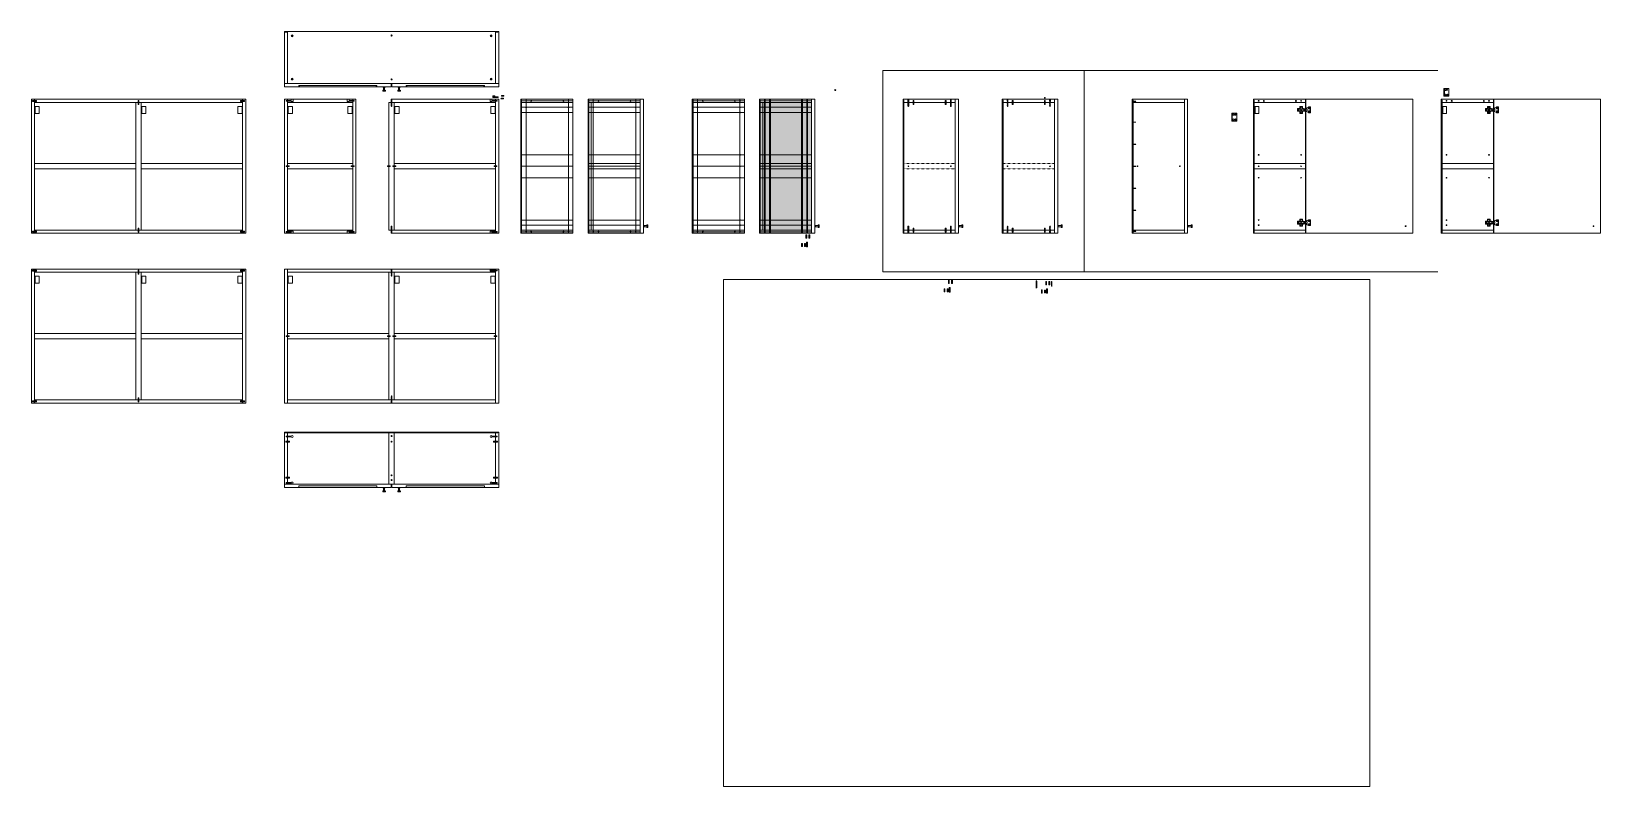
# Model space of a CAD drawing. Header units: centimetres. Extents: x -2268 to 3476, y -1681 to 1470.
# Drawn here: x 2598 to 3476, y -738 to -315 of the extents above; entities that cross this region are included whole.
import ezdxf

# ---------------------------------------------------------------- set-up
doc = ezdxf.new("R2010")
doc.units = ezdxf.units.CM
doc.linetypes.add('Linee Nascoste 2', pattern=[0.015, 0.01, -0.005])
for name, color, linetype, lineweight in [('0_Num_Penna__6', 6, 'Continuous', 18), ('0_Num_Penna__7', 7, 'Continuous', 18), ('A-FURN_Num_Penna__251_Num_Penna__251_Num_Penna__2_Num_Penna__251_Num_Penna__251_Num_Penna__251_Num_Penna__251_Num_Penna__251_Num_Penna__251_Num_Penna__251_Num_Penna__251_Num_Penna__3_Num_Penna__3_Num_Penna__3_Num_Penna__3', 3, 'Continuous', 18), ('A-FURN_Num_Penna__252_Num_Penna__252_Num_Penna__3_Num_Penna__252_Num_Penna__252_Num_Penna__252_Num_Penna__252_Num_Penna__252_Num_Penna__252_Num_Penna__252_Num_Penna__252_Num_Penna__252_Num_Penna__252_Num_Penna__252_Num_Penna__2', 2, 'Continuous', 18), ('A-FURN_Num_Penna__252_Num_Penna__252_Num_Penna__3_Num_Penna__252_Num_Penna__252_Num_Penna__252_Num_Penna__252_Num_Penna__252_Num_Penna__252_Num_Penna__252_Num_Penna__252_Num_Penna__252_Num_Penna__252_Num_Penna__252_Num_Penna__23', 23, 'Continuous', 18), ('A-FURN_Num_Penna__252_Num_Penna__252_Num_Penna__3_Num_Penna__252_Num_Penna__252_Num_Penna__252_Num_Penna__252_Num_Penna__252_Num_Penna__252_Num_Penna__252_Num_Penna__252_Num_Penna__252_Num_Penna__252_Num_Penna__252_Num_Penna__240', 240, 'Continuous', 18), ('A-FURN_Num_Penna__252_Num_Penna__252_Num_Penna__3_Num_Penna__252_Num_Penna__252_Num_Penna__252_Num_Penna__252_Num_Penna__252_Num_Penna__252_Num_Penna__252_Num_Penna__252_Num_Penna__252_Num_Penna__252_Num_Penna__252_Num_Penna__3', 3, 'Continuous', 18), ('A-FURN_Num_Penna__252_Num_Penna__252_Num_Penna__3_Num_Penna__252_Num_Penna__252_Num_Penna__252_Num_Penna__252_Num_Penna__252_Num_Penna__252_Num_Penna__252_Num_Penna__252_Num_Penna__252_Num_Penna__252_Num_Penna__252_Num_Penna__5', 5, 'Continuous', 18), ('A-FURN_Num_Penna__252_Num_Penna__252_Num_Penna__3_Num_Penna__252_Num_Penna__252_Num_Penna__252_Num_Penna__252_Num_Penna__252_Num_Penna__252_Num_Penna__252_Num_Penna__252_Num_Penna__252_Num_Penna__252_Num_Penna__252_Num_Penna__6', 6, 'Continuous', 18), ('A-FURN_Num_Penna__252_Num_Penna__252_Num_Penna__3_Num_Penna__252_Num_Penna__252_Num_Penna__252_Num_Penna__252_Num_Penna__252_Num_Penna__252_Num_Penna__252_Num_Penna__252_Num_Penna__252_Num_Penna__252_Num_Penna__252_Num_Penna__7', 7, 'Continuous', 18), ('A-FURN_Num_Penna__252_Num_Penna__252_Num_Penna__3_Num_Penna__252_Num_Penna__252_Num_Penna__252_Num_Penna__252_Num_Penna__252_Num_Penna__252_Num_Penna__252_Num_Penna__252_Num_Penna__252_Num_Penna__252_Num_Penna__6_Num_Penna__6', 6, 'Continuous', 18), ('A-SECT-PATT_Num_Penna__6_Num_Penna__6_Num_Penna__6_Num_Penna__6_Num_Penna__6_Num_Penna__6_Num_Penna__6_Num_Penna__6_Num_Penna__6_Num_Penna__6_Num_Penna__6_Num_Penna__3_Num_Penna__3_Num_Penna__3', 3, 'Continuous', 18), ('A-SECT-PATT_Num_Penna__6_Num_Penna__6_Num_Penna__6_Num_Penna__6_Num_Penna__6_Num_Penna__6_Num_Penna__6_Num_Penna__6_Num_Penna__6_Num_Penna__6_Num_Penna__6_Num_Penna__6_Num_Penna__6_Num_Penna__6', 6, 'Continuous', 18), ('A-SECT-PATT_Num_Penna__6_Num_Penna__6_Num_Penna__6_Num_Penna__6_Num_Penna__6_Num_Penna__6_Num_Penna__6_Num_Penna__6_Num_Penna__6_Num_Penna__6_Num_Penna__6_Num_Penna__6_Num_Penna__6_Num_Penna__9', 9, 'Continuous', 18), ('filatura_Num_Penna__8', 8, 'Continuous', 18), ('INFO_Num_Penna__2_Num_Penna__2_Num_Penna__2_Num_Penna__2_Num_Penna__5', 5, 'Continuous', 18), ('PDF _Geometria_Num_Penna__5', 5, 'Continuous', 18), ('PDF _Geometria_Num_Penna__7', 7, 'Continuous', 18), ('PDF10_Geometry_Num_Penna__7_Num_Penna__7_Num_Penna__7_Num_Penna__7_Num_Penna__7_Num_Penna__7_Num_Penna__7_Num_Penna__6', 6, 'Continuous', 18), ('PDF10_Solid Fills_Num_Penna__5_Num_Penna__5_Num_Penna__5_Num_Penna__5_Num_Penna__5_Num_Penna__5_Num_Penna__5_Num_Penna__5', 5, 'Continuous', 18), ('PDF10_Solid Fills_Num_Penna__5_Num_Penna__5_Num_Penna__5_Num_Penna__5_Num_Penna__5_Num_Penna__5_Num_Penna__5_Num_Penna__6', 6, 'Continuous', 18), ('PDF16_Geometry_Num_Penna__5_Num_Penna__5_Num_Penna__5_Num_Penna__5_Num_Penna__5_Num_Penna__5_Num_Penna__5_Num_Penna__5_Num_Penna__5_Num_Penna__5_Num_Penna__5_Num_Penna__5_Num_Penna__5_Num_Penna__5', 5, 'Continuous', 18), ('PDF16_Geometry_Num_Penna__6_Num_Penna__6_Num_Penna__3_Num_Penna__3_Num_Penna__3_Num_Penna__3_Num_Penna__3_Num_Penna__3_Num_Penna__3_Num_Penna__3_Num_Penna__3_Num_Penna__3_Num_Penna__3_Num_Penna__3', 3, 'Continuous', 18), ('PDF16_Geometry_Num_Penna__6_Num_Penna__6_Num_Penna__6_Num_Penna__3_Num_Penna__3_Num_Penna__3_Num_Penna__3_Num_Penna__3_Num_Penna__9_Num_Penna__9_Num_Penna__9_Num_Penna__9_Num_Penna__9_Num_Penna__9', 9, 'Continuous', 18), ('PDF16_Geometry_Num_Penna__6_Num_Penna__6_Num_Penna__6_Num_Penna__6_Num_Penna__6_Num_Penna__6_Num_Penna__6_Num_Penna__6_Num_Penna__6_Num_Penna__6_Num_Penna__6_Num_Penna__6_Num_Penna__6_Num_Penna__5', 5, 'Continuous', 18), ('PDF16_Geometry_Num_Penna__6_Num_Penna__6_Num_Penna__6_Num_Penna__6_Num_Penna__6_Num_Penna__6_Num_Penna__6_Num_Penna__6_Num_Penna__6_Num_Penna__6_Num_Penna__6_Num_Penna__6_Num_Penna__6_Num_Penna__6', 6, 'Continuous', 18), ('PDF22_Geometry_Num_Penna__1_Num_Penna__255_Num_Penna__255_Num_Penna__255_Num_Penna__50', 2, 'Continuous', 18), ('PDF22_Geometry_Num_Penna__1_Num_Penna__255_Num_Penna__255_Num_Penna__255_Num_Penna__6', 6, 'Continuous', 18), ('PDF22_Geometry_Num_Penna__1_Num_Penna__255_Num_Penna__3_Num_Penna__3_Num_Penna__3', 3, 'Continuous', 18), ('PDF22_Geometry_Num_Penna__1_Num_Penna__255_Num_Penna__3_Num_Penna__3_Num_Penna__5', 5, 'Continuous', 18), ('PDF22_Geometry_Num_Penna__1_Num_Penna__255_Num_Penna__3_Num_Penna__3_Num_Penna__6', 6, 'Continuous', 18), ('PDF22_Geometry_Num_Penna__1_Num_Penna__255_Num_Penna__5_Num_Penna__5_Num_Penna__5', 5, 'Continuous', 18), ('PDF22_Geometry_Num_Penna__1_Num_Penna__255_Num_Penna__5_Num_Penna__5_Num_Penna__6', 6, 'Continuous', 18), ('PDF2_Geometry_Num_Penna__7_Num_Penna__7_Num_Penna__7_Num_Penna__7_Num_Penna__7_Num_Penna__7_Num_Penna__7_Num_Penna__5', 5, 'Continuous', 18), ('PDF2_Geometry_Num_Penna__7_Num_Penna__7_Num_Penna__7_Num_Penna__7_Num_Penna__7_Num_Penna__7_Num_Penna__7_Num_Penna__6', 6, 'Continuous', 18), ('PDF2_Geometry_Num_Penna__7_Num_Penna__7_Num_Penna__7_Num_Penna__7_Num_Penna__7_Num_Penna__7_Num_Penna__7_Num_Penna__7', 7, 'Continuous', 18), ('PDF_Geometry_Num_Penna__7_Num_Penna__7_Num_Penna__3_Num_Penna__6_Num_Penna__6_Num_Penna__6_Num_Penna__6_Num_Penna__6_Num_Penna__6_Num_Penna__6_Num_Penna__6_Num_Penna__6_Num_Penna__6_Num_Penna__6', 6, 'Continuous', 18), ('VITE_Num_Penna__5', 5, 'Continuous', 18), ('VITE_Num_Penna__6', 6, 'Continuous', 18), ('VITE_Num_Penna__7', 7, 'Continuous', 18), ('viti_Num_Penna__5', 5, 'Continuous', 18), ('viti_Num_Penna__6', 6, 'Continuous', 18)]:
    doc.layers.add(name, color=color, linetype=linetype, lineweight=lineweight)

msp = doc.modelspace()

# ---------------------------------------------------------------- hatches: boundary and pattern name
at = {"layer": 'A-FURN_Num_Penna__252_Num_Penna__252_Num_Penna__3_Num_Penna__252_Num_Penna__252_Num_Penna__252_Num_Penna__252_Num_Penna__252_Num_Penna__252_Num_Penna__252_Num_Penna__252_Num_Penna__252_Num_Penna__252_Num_Penna__252_Num_Penna__23', "linetype": 'Continuous', "lineweight": 0, "true_color": 0xbdafac}
msp.add_hatch(color=253, dxfattribs=at).paths.add_polyline_path([(3005.8288, -355.1692), (3034.5788, -355.1692), (3034.5788, -426.5692), (3005.8288, -426.5692)])

# ---------------------------------------------------------------- linework, layer by layer
at = {"layer": '0_Num_Penna__6', "color": 6, "linetype": 'Continuous', "lineweight": 18}
for p, q in [((2598.5519, -354.0192), (2598.4519, -354.1192)), ((2598.4519, -354.1192), (2598.4519, -354.4192)), ((2598.5519, -354.5192), (2598.4519, -354.4192)), ((2600.5519, -354.0192), (2600.6519, -354.1192)), ((2600.5519, -354.5192), (2600.6519, -354.4192)), ((2600.6519, -354.1192), (2600.6519, -354.4192)), ((2657.5019, -354.1692), (2657.6019, -354.0692)), ((2657.5019, -356.1692), (2657.6019, -356.2692)), ((2657.6019, -354.0692), (2657.9019, -354.0692)), ((2657.6019, -356.2692), (2657.9019, -356.2692)), ((2658.0019, -354.1692), (2657.9019, -354.0692)), ((2658.0019, -356.1692), (2657.9019, -356.2692)), ((2714.9519, -354.0192), (2714.8519, -354.1192)), ((2714.8519, -354.1192), (2714.8519, -354.4192)), ((2714.9519, -354.5192), (2714.8519, -354.4192)), ((2716.9519, -354.0192), (2717.0519, -354.1192)), ((2716.9519, -354.5192), (2717.0519, -354.4192)), ((2717.0519, -354.1192), (2717.0519, -354.4192)), ((2741.2341, -354.0406), (2743.2341, -354.0406)), ((2743.2341, -354.0406), (2743.2341, -353.3692)), ((2743.2341, -354.5265), (2743.2341, -354.4977)), ((2743.2341, -354.5265), (2744.2341, -354.5265)), ((2744.2341, -354.5265), (2744.2341, -353.3692)), ((2774.6341, -354.5265), (2774.6341, -353.3692)), ((2775.6341, -354.5265), (2774.6341, -354.5265)), ((2775.6341, -354.0406), (2775.6341, -353.3692)), ((2777.6341, -354.0406), (2775.6341, -354.0406)), ((2775.6341, -354.5265), (2775.6341, -354.4977)), ((2854.6341, -354.5265), (2854.6341, -353.3692)), ((2855.6341, -354.5265), (2854.6341, -354.5265)), ((2855.6341, -354.0406), (2855.6341, -353.3692)), ((2857.6341, -354.0406), (2855.6341, -354.0406)), ((2855.6341, -354.5265), (2855.6341, -354.4977)), ((2856.1311, -351.9421), (2856.1311, -351.4948)), ((2856.1311, -352.4557), (2856.1311, -351.9421)), ((2857.1311, -352.4557), (2856.1311, -352.4557)), ((2857.1311, -351.4948), (2857.1311, -351.9697)), ((2859.1311, -351.9697), (2857.1311, -351.9697)), ((3091.3915, -354.1692), (3091.4915, -354.0692)), ((3091.3915, -356.1692), (3091.4915, -356.2692)), ((3091.4915, -354.0692), (3091.7915, -354.0692)), ((3091.4915, -356.2692), (3091.7915, -356.2692)), ((3091.8915, -354.1692), (3091.7915, -354.0692)), ((3091.8915, -356.1692), (3091.7915, -356.2692)), ((3109.3415, -354.1692), (3109.4415, -354.0692)), ((3109.3415, -356.1692), (3109.4415, -356.2692)), ((3109.4415, -354.0692), (3109.7415, -354.0692)), ((3109.4415, -356.2692), (3109.7415, -356.2692)), ((3109.8415, -354.1692), (3109.7415, -354.0692)), ((3109.8415, -356.1692), (3109.7415, -356.2692)), ((3146.9375, -354.1692), (3147.0375, -354.0692)), ((3146.9375, -356.1692), (3147.0375, -356.2692)), ((3147.0375, -354.0692), (3147.3375, -354.0692)), ((3147.0375, -356.2692), (3147.3375, -356.2692)), ((3147.4375, -354.1692), (3147.3375, -354.0692)), ((3147.4375, -356.1692), (3147.3375, -356.2692)), ((3164.8875, -354.1692), (3164.9875, -354.0692)), ((3164.8875, -356.1692), (3164.9875, -356.2692)), ((3164.9875, -354.0692), (3165.2875, -354.0692)), ((3164.9875, -356.2692), (3165.2875, -356.2692)), ((3165.3875, -354.1692), (3165.2875, -354.0692)), ((3165.3875, -356.1692), (3165.2875, -356.2692)), ((2598.5519, -427.2192), (2598.4519, -427.3192)), ((2598.4519, -427.3192), (2598.4519, -427.6192)), ((2598.5519, -427.7192), (2598.4519, -427.6192)), ((2600.5519, -427.2192), (2600.6519, -427.3192)), ((2600.5519, -427.7192), (2600.6519, -427.6192)), ((2600.6519, -427.3192), (2600.6519, -427.6192)), ((2657.5019, -425.5692), (2657.6019, -425.4692)), ((2657.5019, -427.5692), (2657.6019, -427.6692)), ((2657.6019, -425.4692), (2657.9019, -425.4692)), ((2657.6019, -427.6692), (2657.9019, -427.6692)), ((2658.0019, -425.5692), (2657.9019, -425.4692)), ((2658.0019, -427.5692), (2657.9019, -427.6692)), ((2714.9519, -427.2192), (2714.8519, -427.3192)), ((2714.8519, -427.3192), (2714.8519, -427.6192)), ((2714.9519, -427.7192), (2714.8519, -427.6192)), ((2716.9519, -427.2192), (2717.0519, -427.3192)), ((2716.9519, -427.7192), (2717.0519, -427.6192)), ((2717.0519, -427.3192), (2717.0519, -427.6192)), ((2741.2341, -427.6977), (2743.2341, -427.6977)), ((2743.2341, -427.2118), (2744.2341, -427.2118)), ((2743.2341, -427.2118), (2743.2341, -427.2406)), ((2743.2341, -427.6977), (2743.2341, -428.3692)), ((2744.2341, -427.2118), (2744.2341, -428.3692)), ((2775.6341, -427.2118), (2774.6341, -427.2118)), ((2774.6341, -427.2118), (2774.6341, -428.3692)), ((2775.6341, -427.2118), (2775.6341, -427.2406)), ((2777.6341, -427.6977), (2775.6341, -427.6977)), ((2775.6341, -427.6977), (2775.6341, -428.3692)), ((2855.6341, -427.2118), (2854.6341, -427.2118)), ((2854.6341, -427.2118), (2854.6341, -428.3692)), ((2855.6341, -427.2118), (2855.6341, -427.2406)), ((2857.6341, -427.6977), (2855.6341, -427.6977)), ((2855.6341, -427.6977), (2855.6341, -428.3692)), ((3091.3915, -425.5692), (3091.4915, -425.4692)), ((3091.3915, -427.5692), (3091.4915, -427.6692)), ((3091.4915, -425.4692), (3091.7915, -425.4692)), ((3091.4915, -427.6692), (3091.7915, -427.6692)), ((3091.8915, -425.5692), (3091.7915, -425.4692)), ((3091.8915, -427.5692), (3091.7915, -427.6692)), ((3109.3415, -425.5692), (3109.4415, -425.4692)), ((3109.3415, -427.5692), (3109.4415, -427.6692)), ((3109.4415, -425.4692), (3109.7415, -425.4692)), ((3109.4415, -427.6692), (3109.7415, -427.6692)), ((3109.8415, -425.5692), (3109.7415, -425.4692)), ((3109.8415, -427.5692), (3109.7415, -427.6692)), ((3146.9375, -425.5692), (3147.0375, -425.4692)), ((3146.9375, -427.5692), (3147.0375, -427.6692)), ((3147.0375, -425.4692), (3147.3375, -425.4692)), ((3147.0375, -427.6692), (3147.3375, -427.6692)), ((3147.4375, -425.5692), (3147.3375, -425.4692)), ((3147.4375, -427.5692), (3147.3375, -427.6692)), ((3164.8875, -425.5692), (3164.9875, -425.4692)), ((3164.8875, -427.5692), (3164.9875, -427.6692)), ((3164.9875, -425.4692), (3165.2875, -425.4692)), ((3164.9875, -427.6692), (3165.2875, -427.6692)), ((3165.3875, -425.5692), (3165.2875, -425.4692)), ((3165.3875, -427.5692), (3165.2875, -427.6692)), ((2598.5519, -449.0192), (2598.4519, -449.1192)), ((2598.4519, -449.1192), (2598.4519, -449.4192)), ((2598.5519, -449.5192), (2598.4519, -449.4192)), ((2600.5519, -449.0192), (2600.6519, -449.1192)), ((2600.5519, -449.5192), (2600.6519, -449.4192)), ((2600.6519, -449.1192), (2600.6519, -449.4192)), ((2657.5019, -449.1692), (2657.6019, -449.0692)), ((2657.5019, -451.1692), (2657.6019, -451.2692)), ((2657.6019, -449.0692), (2657.9019, -449.0692)), ((2657.6019, -451.2692), (2657.9019, -451.2692)), ((2658.0019, -449.1692), (2657.9019, -449.0692)), ((2658.0019, -451.1692), (2657.9019, -451.2692)), ((2714.9519, -449.0192), (2714.8519, -449.1192)), ((2714.8519, -449.1192), (2714.8519, -449.4192)), ((2714.9519, -449.5192), (2714.8519, -449.4192)), ((2716.9519, -449.0192), (2717.0519, -449.1192)), ((2716.9519, -449.5192), (2717.0519, -449.4192)), ((2717.0519, -449.1192), (2717.0519, -449.4192)), ((2854.6341, -449.5265), (2854.6341, -448.3692)), ((2855.6341, -449.5265), (2854.6341, -449.5265)), ((2855.6341, -449.5265), (2855.6341, -448.3692)), ((2857.6341, -449.0406), (2855.6341, -449.0406)), ((2598.5519, -522.2192), (2598.4519, -522.3192)), ((2598.4519, -522.6192), (2598.4519, -522.3192)), ((2598.5519, -522.7192), (2598.4519, -522.6192)), ((2600.5519, -522.2192), (2600.6519, -522.3192)), ((2600.5519, -522.7192), (2600.6519, -522.6192)), ((2600.6519, -522.6192), (2600.6519, -522.3192)), ((2657.5019, -520.5692), (2657.6019, -520.4692)), ((2657.5019, -522.5692), (2657.6019, -522.6692)), ((2657.6019, -520.4692), (2657.9019, -520.4692)), ((2657.6019, -522.6692), (2657.9019, -522.6692)), ((2658.0019, -520.5692), (2657.9019, -520.4692)), ((2658.0019, -522.5692), (2657.9019, -522.6692)), ((2714.9519, -522.2192), (2714.8519, -522.3192)), ((2714.8519, -522.6192), (2714.8519, -522.3192)), ((2714.9519, -522.7192), (2714.8519, -522.6192)), ((2716.9519, -522.2192), (2717.0519, -522.3192)), ((2716.9519, -522.7192), (2717.0519, -522.6192)), ((2717.0519, -522.6192), (2717.0519, -522.3192)), ((2741.2341, -542.3227), (2743.2894, -542.3227)), ((2857.6341, -542.3227), (2855.5788, -542.3227)), ((2740.2341, -544.7475), (2740.1341, -544.8475)), ((2740.1341, -544.8475), (2740.1341, -545.1475)), ((2740.2341, -545.2475), (2740.1341, -545.1475)), ((2742.2341, -544.7475), (2742.3341, -544.8475)), ((2742.2341, -545.2475), (2742.3341, -545.1475)), ((2742.3341, -544.8475), (2742.3341, -545.1475)), ((2856.6341, -544.7475), (2856.5341, -544.8475)), ((2856.5341, -544.8475), (2856.5341, -545.1475)), ((2856.6341, -545.2475), (2856.5341, -545.1475)), ((2858.6341, -544.7475), (2858.7341, -544.8475)), ((2858.6341, -545.2475), (2858.7341, -545.1475)), ((2858.7341, -544.8475), (2858.7341, -545.1475)), ((2740.2341, -564.9407), (2740.1341, -565.0407)), ((2740.1341, -565.3407), (2740.1341, -565.0407)), ((2740.2341, -565.4407), (2740.1341, -565.3407)), ((2741.2341, -567.8656), (2743.2894, -567.8656)), ((2742.2341, -564.9407), (2742.3341, -565.0407)), ((2742.2341, -565.4407), (2742.3341, -565.3407)), ((2742.3341, -565.3407), (2742.3341, -565.0407)), ((2857.6341, -567.8656), (2855.5788, -567.8656)), ((2856.6341, -564.9407), (2856.5341, -565.0407)), ((2856.5341, -565.3407), (2856.5341, -565.0407)), ((2856.6341, -565.4407), (2856.5341, -565.3407)), ((2858.6341, -564.9407), (2858.7341, -565.0407)), ((2858.6341, -565.4407), (2858.7341, -565.3407)), ((2858.7341, -565.3407), (2858.7341, -565.0407))]:
    msp.add_line(p, q, dxfattribs=at)
at = {"layer": '0_Num_Penna__7', "color": 7, "linetype": 'Continuous', "lineweight": 18}
for p, q in [((3028.9288, -425.7692), (3029.0288, -425.6692)), ((3028.9288, -427.3692), (3029.0288, -427.4692)), ((3029.0288, -425.6692), (3029.3288, -425.6692)), ((3029.0288, -427.4692), (3029.3288, -427.4692)), ((3029.4288, -425.7692), (3029.3288, -425.6692)), ((3029.4288, -427.3692), (3029.3288, -427.4692)), ((3031.3704, -429.3933), (3031.4704, -429.2933)), ((3031.4704, -429.2933), (3031.7704, -429.2933)), ((3031.8704, -429.3933), (3031.7704, -429.2933)), ((3030.6756, -434.1787), (3030.7756, -434.0787)), ((3030.6756, -435.6537), (3030.7756, -435.7537)), ((3030.7756, -434.0787), (3031.0756, -434.0787)), ((3030.7756, -435.7537), (3031.0756, -435.7537)), ((3031.1756, -434.1787), (3031.0756, -434.0787)), ((3031.1756, -435.6537), (3031.0756, -435.7537)), ((3031.3704, -430.9933), (3031.4704, -431.0933)), ((3031.4704, -431.0933), (3031.7704, -431.0933)), ((3031.8704, -430.9933), (3031.7704, -431.0933)), ((3031.798, -433.4557), (3031.898, -433.3557)), ((3031.798, -433.4557), (3031.798, -435.7557)), ((3031.798, -435.7557), (3031.898, -435.8557)), ((3032.198, -433.3557), (3031.898, -433.3557)), ((3031.898, -435.6557), (3031.898, -435.3557)), ((3031.898, -435.8557), (3032.198, -435.8557)), ((3032.198, -433.3557), (3032.298, -433.4557)), ((3032.298, -435.7557), (3032.198, -435.8557)), ((3032.298, -434.3557), (3032.298, -433.4557)), ((3032.298, -434.3557), (3032.298, -435.7557)), ((3111.148, -454.7844), (3111.248, -454.6844)), ((3111.148, -456.3844), (3111.248, -456.4844)), ((3111.248, -454.6844), (3111.548, -454.6844)), ((3111.248, -456.4844), (3111.548, -456.4844)), ((3111.648, -454.7844), (3111.548, -454.6844)), ((3111.648, -456.3844), (3111.548, -456.4844)), ((3165.6481, -455.4259), (3165.7481, -455.3259)), ((3165.7481, -455.3259), (3166.0481, -455.3259)), ((3166.1481, -455.4259), (3166.0481, -455.3259)), ((3110.4532, -459.5697), (3110.5532, -459.4697)), ((3110.4532, -461.0447), (3110.5532, -461.1447)), ((3110.5532, -459.4697), (3110.8532, -459.4697)), ((3110.5532, -461.1447), (3110.8532, -461.1447)), ((3110.9532, -459.5697), (3110.8532, -459.4697)), ((3110.9532, -461.0447), (3110.8532, -461.1447)), ((3111.5756, -458.8467), (3111.6756, -458.7467)), ((3111.5756, -458.8467), (3111.5756, -461.1467)), ((3111.5756, -461.1467), (3111.6756, -461.2467)), ((3111.9756, -458.7467), (3111.6756, -458.7467)), ((3111.6756, -461.0467), (3111.6756, -460.7467)), ((3111.6756, -461.2467), (3111.9756, -461.2467)), ((3111.9756, -458.7467), (3112.0756, -458.8467)), ((3112.0756, -461.1467), (3111.9756, -461.2467)), ((3112.0756, -459.7467), (3112.0756, -458.8467)), ((3112.0756, -459.7467), (3112.0756, -461.1467)), ((3164.9533, -460.2113), (3165.0533, -460.1113)), ((3164.9533, -461.6863), (3165.0533, -461.7863)), ((3165.0533, -460.1113), (3165.3533, -460.1113)), ((3165.0533, -461.7863), (3165.3533, -461.7863)), ((3165.4533, -460.2113), (3165.3533, -460.1113)), ((3165.4533, -461.6863), (3165.3533, -461.7863)), ((3165.6481, -457.0259), (3165.7481, -457.1259)), ((3165.7481, -457.1259), (3166.0481, -457.1259)), ((3166.1481, -457.0259), (3166.0481, -457.1259)), ((3166.0757, -459.4883), (3166.1757, -459.3883)), ((3166.0757, -459.4883), (3166.0757, -461.7883)), ((3166.0757, -461.7883), (3166.1757, -461.8883)), ((3166.4757, -459.3883), (3166.1757, -459.3883)), ((3166.1757, -461.6883), (3166.1757, -461.3883)), ((3166.1757, -461.8883), (3166.4757, -461.8883)), ((3166.4757, -459.3883), (3166.5757, -459.4883)), ((3166.5757, -461.7883), (3166.4757, -461.8883)), ((3166.5757, -460.3883), (3166.5757, -459.4883)), ((3166.5757, -460.3883), (3166.5757, -461.7883))]:
    msp.add_line(p, q, dxfattribs=at)
at = {"layer": 'A-FURN_Num_Penna__251_Num_Penna__251_Num_Penna__2_Num_Penna__251_Num_Penna__251_Num_Penna__251_Num_Penna__251_Num_Penna__251_Num_Penna__251_Num_Penna__251_Num_Penna__251_Num_Penna__3_Num_Penna__3_Num_Penna__3_Num_Penna__3', "color": 3, "linetype": 'Continuous', "lineweight": 18}
for p, q in [((2747.4341, -346.3692), (2747.8341, -346.3692)), ((2790.8341, -346.3692), (2791.2341, -346.3692)), ((2807.6341, -346.3692), (2808.0341, -346.3692)), ((2851.0341, -346.3692), (2851.4341, -346.3692))]:
    msp.add_line(p, q, dxfattribs=at)
at = {"layer": 'A-FURN_Num_Penna__252_Num_Penna__252_Num_Penna__3_Num_Penna__252_Num_Penna__252_Num_Penna__252_Num_Penna__252_Num_Penna__252_Num_Penna__252_Num_Penna__252_Num_Penna__252_Num_Penna__252_Num_Penna__252_Num_Penna__252_Num_Penna__2', "color": 2, "linetype": 'Continuous', "lineweight": 18, "flags": 128}
msp.add_lwpolyline([(3005.8288, -355.1692), (3034.5788, -355.1692), (3034.5788, -426.5692), (3005.8288, -426.5692)], close=True, dxfattribs=at)
at = {"layer": 'A-FURN_Num_Penna__252_Num_Penna__252_Num_Penna__3_Num_Penna__252_Num_Penna__252_Num_Penna__252_Num_Penna__252_Num_Penna__252_Num_Penna__252_Num_Penna__252_Num_Penna__252_Num_Penna__252_Num_Penna__252_Num_Penna__252_Num_Penna__240', "color": 240, "linetype": 'Continuous', "lineweight": 18}
for p, q in [((3074.4447, -337.2949), (3187.0961, -337.2949)), ((3074.4447, -449.9463), (3074.4447, -337.2949)), ((3187.0961, -337.2949), (3187.0961, -449.9463)), ((3187.0961, -337.2949), (3385.0971, -337.2949)), ((3187.0961, -449.9463), (3074.4447, -449.9463)), ((3187.0961, -449.9463), (3385.0971, -449.9463))]:
    msp.add_line(p, q, dxfattribs=at)
at = {"layer": 'A-FURN_Num_Penna__252_Num_Penna__252_Num_Penna__3_Num_Penna__252_Num_Penna__252_Num_Penna__252_Num_Penna__252_Num_Penna__252_Num_Penna__252_Num_Penna__252_Num_Penna__252_Num_Penna__252_Num_Penna__252_Num_Penna__252_Num_Penna__3', "color": 3, "linetype": 'Continuous', "lineweight": 18}
for p, q in [((2799.7341, -354.0692), (2799.1341, -354.0692)), ((2799.7341, -354.4692), (2799.1341, -354.4692)), ((3029.0288, -427.4692), (3029.3288, -427.4692)), ((3031.4704, -431.0933), (3031.7704, -431.0933)), ((3111.248, -456.4844), (3111.548, -456.4844)), ((3165.7481, -457.1259), (3166.0481, -457.1259))]:
    msp.add_line(p, q, dxfattribs=at)
at = {"layer": 'A-FURN_Num_Penna__252_Num_Penna__252_Num_Penna__3_Num_Penna__252_Num_Penna__252_Num_Penna__252_Num_Penna__252_Num_Penna__252_Num_Penna__252_Num_Penna__252_Num_Penna__252_Num_Penna__252_Num_Penna__252_Num_Penna__252_Num_Penna__5', "color": 5, "linetype": 'Continuous', "lineweight": 18}
for p, q in [((2860.9569, -351.3055), (2860.8763, -351.5662)), ((2860.9836, -351.5662), (2861.0643, -351.3055)), ((2861.0922, -351.3055), (2861.0116, -351.5662)), ((2861.1188, -351.5662), (2861.1995, -351.3055)), ((2861.2275, -351.3055), (2861.1469, -351.5662)), ((2861.2541, -351.5662), (2861.3348, -351.3055)), ((2861.3628, -351.3055), (2861.2822, -351.5662)), ((2861.3894, -351.5662), (2861.4701, -351.3055)), ((2861.4981, -351.3055), (2861.4174, -351.5662)), ((2861.5247, -351.5662), (2861.6054, -351.3055)), ((2861.6334, -351.3055), (2861.5527, -351.5662)), ((2861.66, -351.5662), (2861.7407, -351.3055)), ((2861.7686, -351.3055), (2861.688, -351.5662)), ((2861.7953, -351.5662), (2861.876, -351.3055)), ((2861.9039, -351.3055), (2861.8233, -351.5662)), ((2861.9306, -351.5662), (2862.0113, -351.3055)), ((2862.0392, -351.3055), (2861.9586, -351.5662)), ((2862.0658, -351.5662), (2862.1465, -351.3055)), ((2862.1745, -351.3055), (2862.0939, -351.5662)), ((2741.2341, -354.0726), (2741.2341, -354.1389)), ((2741.2341, -354.3996), (2741.2341, -354.4657)), ((2777.6341, -354.0726), (2777.6341, -354.1389)), ((2777.6341, -354.3996), (2777.6341, -354.4657)), ((2799.7341, -353.3692), (2799.1341, -353.3692)), ((2799.6397, -353.4891), (2799.2281, -353.4891)), ((2799.6397, -354.2104), (2799.2281, -354.2104)), ((2799.3036, -354.4123), (2799.3036, -357.2979)), ((2799.5642, -357.2979), (2799.3036, -357.2979)), ((2799.5642, -357.2979), (2799.5642, -354.4123)), ((2857.288, -352.065), (2857.288, -352.3319)), ((2857.6341, -354.0726), (2857.6341, -354.1389)), ((2857.6341, -354.3996), (2857.6341, -354.4657)), ((2858.9743, -352.065), (2858.9743, -352.3319)), ((2860.7223, -352.7847), (2860.6416, -353.0454)), ((2860.7489, -353.0454), (2860.8296, -352.7847)), ((2860.8576, -352.7847), (2860.7769, -353.0454)), ((2860.8842, -353.0454), (2860.9649, -352.7847)), ((2860.9928, -352.7847), (2860.9122, -353.0454)), ((2861.0195, -353.0454), (2861.1002, -352.7847)), ((2861.1281, -352.7847), (2861.0475, -353.0454)), ((2861.1548, -353.0454), (2861.2355, -352.7847)), ((2861.2634, -352.7847), (2861.1828, -353.0454)), ((2861.29, -353.0454), (2861.3707, -352.7847)), ((2861.3987, -352.7847), (2861.3181, -353.0454)), ((2861.4253, -353.0454), (2861.506, -352.7847)), ((2861.534, -352.7847), (2861.4534, -353.0454)), ((2861.5606, -353.0454), (2861.6413, -352.7847)), ((2861.6693, -352.7847), (2861.5886, -353.0454)), ((2861.6959, -353.0454), (2861.7766, -352.7847)), ((2861.8046, -352.7847), (2861.7239, -353.0454)), ((2861.8312, -353.0454), (2861.9119, -352.7847)), ((2861.9399, -352.7847), (2861.8592, -353.0454)), ((3088.4414, -353.3692), (3089.0414, -353.3692)), ((3088.5358, -353.4891), (3088.9473, -353.4891)), ((3088.5358, -354.2104), (3088.9473, -354.2104)), ((3088.6113, -357.2979), (3088.6113, -354.4123)), ((3088.6113, -357.2979), (3088.8718, -357.2979)), ((3088.8719, -354.4123), (3088.8718, -357.2979)), ((3112.7916, -353.3692), (3112.1916, -353.3692)), ((3112.6972, -353.4891), (3112.2857, -353.4891)), ((3112.6972, -354.2104), (3112.2857, -354.2104)), ((3112.3612, -354.4123), (3112.3612, -357.2979)), ((3112.6218, -357.2979), (3112.3612, -357.2979)), ((3112.6218, -357.2979), (3112.6218, -354.4123)), ((3144.6074, -353.3692), (3144.0074, -353.3692)), ((3144.1015, -353.4892), (3144.5132, -353.4892)), ((3144.177, -354.2108), (3144.1015, -354.2108)), ((3144.1428, -354.3245), (3144.4377, -354.4158)), ((3144.4377, -354.4438), (3144.1551, -354.3564)), ((3144.5132, -354.2108), (3144.177, -354.2108)), ((3144.177, -354.4704), (3144.4377, -354.5511)), ((3144.4377, -354.5791), (3144.177, -354.4984)), ((3144.177, -354.6057), (3144.4377, -354.6864)), ((3144.4377, -354.7144), (3144.177, -354.6337)), ((3144.177, -354.741), (3144.4377, -354.8217)), ((3144.4377, -354.8497), (3144.177, -354.769)), ((3144.177, -354.8763), (3144.4377, -354.957)), ((3144.4377, -354.9849), (3144.177, -354.9043)), ((3144.177, -355.0116), (3144.4377, -355.0923)), ((3144.4377, -355.1202), (3144.177, -355.0396)), ((3144.177, -355.1468), (3144.4377, -355.2275)), ((3144.4377, -355.2555), (3144.177, -355.1749)), ((3144.177, -355.2821), (3144.4377, -355.3628)), ((3144.4377, -355.3908), (3144.177, -355.3102)), ((3144.177, -355.4174), (3144.4377, -355.4981)), ((3144.4377, -355.5261), (3144.177, -355.4455)), ((3144.177, -355.5527), (3144.4377, -355.6334)), ((3144.4377, -355.6614), (3144.177, -355.5808)), ((3144.177, -355.688), (3144.4377, -355.7687)), ((3144.4377, -355.7967), (3144.177, -355.716)), ((3144.177, -355.8233), (3144.4377, -355.904)), ((3144.4377, -355.932), (3144.177, -355.8513)), ((3144.177, -355.9586), (3144.4377, -356.0393)), ((3144.4377, -356.0673), (3144.177, -355.9866)), ((3144.177, -356.0939), (3144.4377, -356.1746)), ((3144.4377, -356.2026), (3144.177, -356.1219)), ((3144.177, -356.2292), (3144.4377, -356.3099)), ((3144.4377, -356.3379), (3144.177, -356.2572)), ((3144.177, -356.3645), (3144.4377, -356.4452)), ((3144.4377, -356.4731), (3144.177, -356.3925)), ((3144.177, -356.4998), (3144.4377, -356.5805)), ((3144.4377, -356.6084), (3144.177, -356.5278)), ((3144.177, -356.6351), (3144.4377, -356.7158)), ((3144.4377, -356.7437), (3144.177, -356.6631)), ((3144.177, -356.7703), (3144.4377, -356.851)), ((3144.4377, -356.879), (3144.177, -356.7984)), ((3144.177, -356.9056), (3144.4377, -356.9863)), ((3144.4377, -357.0143), (3144.177, -356.9337)), ((3144.177, -357.0409), (3144.4377, -357.1216)), ((3144.4377, -357.1496), (3144.177, -357.069)), ((3144.177, -357.1762), (3144.4377, -357.2569)), ((3144.4377, -357.2849), (3144.177, -357.2043)), ((3168.3361, -353.3692), (3167.7361, -353.3692)), ((3167.8302, -353.4892), (3168.242, -353.4892)), ((3167.9058, -354.2108), (3167.8302, -354.2108)), ((3167.8716, -354.3245), (3168.1665, -354.4158)), ((3168.1665, -354.4438), (3167.8839, -354.3564)), ((3168.242, -354.2108), (3167.9058, -354.2108)), ((3167.9058, -354.4704), (3168.1665, -354.5511)), ((3168.1665, -354.5791), (3167.9058, -354.4984)), ((3167.9058, -354.6057), (3168.1665, -354.6864)), ((3168.1665, -354.7144), (3167.9058, -354.6337)), ((3167.9058, -354.741), (3168.1665, -354.8217)), ((3168.1665, -354.8497), (3167.9058, -354.769)), ((3167.9058, -354.8763), (3168.1665, -354.957)), ((3168.1665, -354.9849), (3167.9058, -354.9043)), ((3167.9058, -355.0116), (3168.1665, -355.0923)), ((3168.1665, -355.1202), (3167.9058, -355.0396)), ((3167.9058, -355.1468), (3168.1665, -355.2275)), ((3168.1665, -355.2555), (3167.9058, -355.1749)), ((3167.9058, -355.2821), (3168.1665, -355.3628)), ((3168.1665, -355.3908), (3167.9058, -355.3102)), ((3167.9058, -355.4174), (3168.1665, -355.4981)), ((3168.1665, -355.5261), (3167.9058, -355.4455)), ((3167.9058, -355.5527), (3168.1665, -355.6334)), ((3168.1665, -355.6614), (3167.9058, -355.5808)), ((3167.9058, -355.688), (3168.1665, -355.7687)), ((3168.1665, -355.7967), (3167.9058, -355.716)), ((3167.9058, -355.8233), (3168.1665, -355.904)), ((3168.1665, -355.932), (3167.9058, -355.8513)), ((3167.9058, -355.9586), (3168.1665, -356.0393)), ((3168.1665, -356.0673), (3167.9058, -355.9866)), ((3167.9058, -356.0939), (3168.1665, -356.1746)), ((3168.1665, -356.2026), (3167.9058, -356.1219)), ((3167.9058, -356.2292), (3168.1665, -356.3099)), ((3168.1665, -356.3379), (3167.9058, -356.2572)), ((3167.9058, -356.3645), (3168.1665, -356.4452)), ((3168.1665, -356.4731), (3167.9058, -356.3925)), ((3167.9058, -356.4998), (3168.1665, -356.5805)), ((3168.1665, -356.6084), (3167.9058, -356.5278)), ((3167.9058, -356.6351), (3168.1665, -356.7158)), ((3168.1665, -356.7437), (3167.9058, -356.6631)), ((3167.9058, -356.7703), (3168.1665, -356.851)), ((3168.1665, -356.879), (3167.9058, -356.7984)), ((3167.9058, -356.9056), (3168.1665, -356.9863)), ((3168.1665, -357.0143), (3167.9058, -356.9337)), ((3167.9058, -357.0409), (3168.1665, -357.1216)), ((3168.1665, -357.1496), (3167.9058, -357.069)), ((3167.9058, -357.1762), (3168.1665, -357.2569)), ((3168.1665, -357.2849), (3167.9058, -357.2043)), ((3214.0711, -354.3442), (3214.0711, -354.6442)), ((3214.1311, -354.4004), (3214.1311, -354.5665)), ((3311.1115, -358.8694), (3311.1115, -359.769)), ((3413.6125, -359.1192), (3414.0125, -359.1192)), ((3413.6125, -359.1192), (3413.6125, -359.5192)), ((3413.6125, -359.5192), (3414.0125, -359.5192)), ((3414.0125, -359.1192), (3414.0125, -359.5192)), ((3416.3125, -358.8694), (3416.3125, -359.769)), ((3214.0711, -366.0192), (3214.0711, -366.3192)), ((3214.1311, -366.0968), (3214.1311, -366.2415)), ((3214.0711, -378.3692), (3214.0711, -378.6692)), ((3214.1311, -378.4468), (3214.1311, -378.5915)), ((3214.0711, -390.7192), (3214.0711, -391.0192)), ((3214.1311, -390.7968), (3214.1311, -390.9415)), ((3214.0711, -403.0692), (3214.0711, -403.3692)), ((3214.1311, -403.1468), (3214.1311, -403.2915)), ((3214.0711, -415.4192), (3214.0711, -415.7192)), ((3214.1311, -415.4968), (3214.1311, -415.6415)), ((2741.2341, -427.3387), (2741.2341, -427.2726)), ((2741.2341, -427.6658), (2741.2341, -427.5994)), ((2743.2341, -428.3692), (2744.2341, -428.3692)), ((2777.6341, -427.3387), (2777.6341, -427.2726)), ((2777.6341, -427.6658), (2777.6341, -427.5994)), ((2799.7341, -428.3692), (2799.1341, -428.3692)), ((2799.6397, -427.5279), (2799.2281, -427.5279)), ((2799.6397, -428.2492), (2799.2281, -428.2492)), ((2799.3036, -427.3261), (2799.3036, -424.4405)), ((2799.5642, -424.4405), (2799.3036, -424.4405)), ((2799.5642, -424.4405), (2799.5642, -427.3261)), ((2857.6341, -427.3387), (2857.6341, -427.2726)), ((2857.6341, -427.6658), (2857.6341, -427.5994)), ((3088.4414, -428.3692), (3089.0414, -428.3692)), ((3088.5358, -427.5279), (3088.9473, -427.5279)), ((3088.5358, -428.2492), (3088.9473, -428.2492)), ((3088.6113, -424.4405), (3088.6113, -427.3261)), ((3088.6113, -424.4405), (3088.8718, -424.4405)), ((3088.8719, -427.3261), (3088.8718, -424.4405)), ((3112.7916, -428.3692), (3112.1916, -428.3692)), ((3112.6972, -427.5279), (3112.2857, -427.5279)), ((3112.6972, -428.2492), (3112.2857, -428.2492)), ((3112.3612, -427.3261), (3112.3612, -424.4405)), ((3112.6218, -424.4405), (3112.3612, -424.4405)), ((3112.6218, -424.4405), (3112.6218, -427.3261)), ((3144.6074, -428.3692), (3144.0074, -428.3692)), ((3144.177, -427.5275), (3144.1015, -427.5275)), ((3144.1015, -428.2492), (3144.5132, -428.2492)), ((3144.1428, -427.4138), (3144.4377, -427.3225)), ((3144.4377, -427.2945), (3144.1551, -427.3819)), ((3144.4377, -424.4534), (3144.177, -424.5341)), ((3144.177, -424.5621), (3144.4377, -424.4814)), ((3144.4377, -424.5887), (3144.177, -424.6694)), ((3144.177, -424.6974), (3144.4377, -424.6167)), ((3144.4377, -424.724), (3144.177, -424.8047)), ((3144.177, -424.8327), (3144.4377, -424.752)), ((3144.4377, -424.8593), (3144.177, -424.94)), ((3144.177, -424.968), (3144.4377, -424.8873)), ((3144.4377, -424.9946), (3144.177, -425.0752)), ((3144.177, -425.1033), (3144.4377, -425.0226)), ((3144.4377, -425.1299), (3144.177, -425.2105)), ((3144.177, -425.2386), (3144.4377, -425.1579)), ((3144.4377, -425.2652), (3144.177, -425.3458)), ((3144.177, -425.3739), (3144.4377, -425.2932)), ((3144.4377, -425.4005), (3144.177, -425.4811)), ((3144.177, -425.5092), (3144.4377, -425.4285)), ((3144.4377, -425.5358), (3144.177, -425.6164)), ((3144.177, -425.6444), (3144.4377, -425.5637)), ((3144.4377, -425.6711), (3144.177, -425.7517)), ((3144.177, -425.7797), (3144.4377, -425.699)), ((3144.4377, -425.8063), (3144.177, -425.887)), ((3144.177, -425.915), (3144.4377, -425.8343)), ((3144.4377, -425.9416), (3144.177, -426.0223)), ((3144.177, -426.0503), (3144.4377, -425.9696)), ((3144.4377, -426.0769), (3144.177, -426.1576)), ((3144.177, -426.1856), (3144.4377, -426.1049)), ((3144.4377, -426.2122), (3144.177, -426.2929)), ((3144.177, -426.3209), (3144.4377, -426.2402)), ((3144.4377, -426.3475), (3144.177, -426.4281)), ((3144.177, -426.4562), (3144.4377, -426.3755)), ((3144.4377, -426.4828), (3144.177, -426.5634)), ((3144.177, -426.5915), (3144.4377, -426.5108)), ((3144.4377, -426.6181), (3144.177, -426.6987)), ((3144.177, -426.7268), (3144.4377, -426.6461)), ((3144.4377, -426.7534), (3144.177, -426.834)), ((3144.177, -426.8621), (3144.4377, -426.7814)), ((3144.4377, -426.8887), (3144.177, -426.9693)), ((3144.177, -426.9974), (3144.4377, -426.9166)), ((3144.4377, -427.024), (3144.177, -427.1046)), ((3144.177, -427.1327), (3144.4377, -427.0519)), ((3144.4377, -427.1592), (3144.177, -427.2399)), ((3144.177, -427.2679), (3144.4377, -427.1872)), ((3144.5132, -427.5275), (3144.177, -427.5275)), ((3168.3361, -428.3692), (3167.7361, -428.3692)), ((3167.9058, -427.5275), (3167.8302, -427.5275)), ((3167.8302, -428.2492), (3168.242, -428.2492)), ((3167.8716, -427.4138), (3168.1665, -427.3225)), ((3168.1665, -427.2945), (3167.8839, -427.3819)), ((3168.1665, -424.4534), (3167.9058, -424.5341)), ((3167.9058, -424.5621), (3168.1665, -424.4814)), ((3168.1665, -424.5887), (3167.9058, -424.6694)), ((3167.9058, -424.6974), (3168.1665, -424.6167)), ((3168.1665, -424.724), (3167.9058, -424.8047)), ((3167.9058, -424.8327), (3168.1665, -424.752)), ((3168.1665, -424.8593), (3167.9058, -424.94)), ((3167.9058, -424.968), (3168.1665, -424.8873)), ((3168.1665, -424.9946), (3167.9058, -425.0752)), ((3167.9058, -425.1033), (3168.1665, -425.0226)), ((3168.1665, -425.1299), (3167.9058, -425.2105)), ((3167.9058, -425.2386), (3168.1665, -425.1579)), ((3168.1665, -425.2652), (3167.9058, -425.3458)), ((3167.9058, -425.3739), (3168.1665, -425.2932)), ((3168.1665, -425.4005), (3167.9058, -425.4811)), ((3167.9058, -425.5092), (3168.1665, -425.4285)), ((3168.1665, -425.5358), (3167.9058, -425.6164)), ((3167.9058, -425.6444), (3168.1665, -425.5637)), ((3168.1665, -425.6711), (3167.9058, -425.7517)), ((3167.9058, -425.7797), (3168.1665, -425.699)), ((3168.1665, -425.8063), (3167.9058, -425.887)), ((3167.9058, -425.915), (3168.1665, -425.8343)), ((3168.1665, -425.9416), (3167.9058, -426.0223)), ((3167.9058, -426.0503), (3168.1665, -425.9696)), ((3168.1665, -426.0769), (3167.9058, -426.1576)), ((3167.9058, -426.1856), (3168.1665, -426.1049)), ((3168.1665, -426.2122), (3167.9058, -426.2929)), ((3167.9058, -426.3209), (3168.1665, -426.2402)), ((3168.1665, -426.3475), (3167.9058, -426.4281)), ((3167.9058, -426.4562), (3168.1665, -426.3755)), ((3168.1665, -426.4828), (3167.9058, -426.5634)), ((3167.9058, -426.5915), (3168.1665, -426.5108)), ((3168.1665, -426.6181), (3167.9058, -426.6987)), ((3167.9058, -426.7268), (3168.1665, -426.6461)), ((3168.1665, -426.7534), (3167.9058, -426.834)), ((3167.9058, -426.8621), (3168.1665, -426.7814)), ((3168.1665, -426.8887), (3167.9058, -426.9693)), ((3167.9058, -426.9974), (3168.1665, -426.9166)), ((3168.1665, -427.024), (3167.9058, -427.1046)), ((3167.9058, -427.1327), (3168.1665, -427.0519)), ((3168.1665, -427.1592), (3167.9058, -427.2399)), ((3167.9058, -427.2679), (3168.1665, -427.1872)), ((3168.242, -427.5275), (3167.9058, -427.5275)), ((3214.0711, -427.3942), (3214.0711, -427.0942)), ((3214.1311, -427.1718), (3214.1311, -427.3165)), ((3311.1115, -422.869), (3311.1115, -421.9693)), ((3416.3125, -422.869), (3416.3125, -421.9693)), ((2799.7308, -448.3692), (2799.1308, -448.3692)), ((2799.2249, -448.4892), (2799.6367, -448.4892)), ((2799.3004, -449.2108), (2799.2249, -449.2108)), ((2799.2662, -449.3245), (2799.5611, -449.4158)), ((2799.5611, -449.4438), (2799.2786, -449.3564)), ((2799.6367, -449.2108), (2799.3004, -449.2108)), ((2799.3004, -449.4704), (2799.5611, -449.5511)), ((2799.5611, -449.5791), (2799.3004, -449.4984)), ((2799.3004, -449.6057), (2799.5611, -449.6864)), ((2799.5611, -449.7144), (2799.3004, -449.6337)), ((2799.3004, -449.741), (2799.5611, -449.8217)), ((2799.5611, -449.8497), (2799.3004, -449.769)), ((2799.3004, -449.8763), (2799.5611, -449.957)), ((2799.5611, -449.9849), (2799.3004, -449.9043)), ((2799.3004, -450.0116), (2799.5611, -450.0923)), ((2799.5611, -450.1202), (2799.3004, -450.0396)), ((2799.3004, -450.1468), (2799.5611, -450.2275)), ((2799.5611, -450.2555), (2799.3004, -450.1749)), ((2799.3004, -450.2821), (2799.5611, -450.3628)), ((2799.5611, -450.3908), (2799.3004, -450.3102)), ((2799.3004, -450.4174), (2799.5611, -450.4981)), ((2799.5611, -450.5261), (2799.3004, -450.4455)), ((2799.3004, -450.5527), (2799.5611, -450.6334)), ((2799.5611, -450.6614), (2799.3004, -450.5808)), ((2799.3004, -450.688), (2799.5611, -450.7687)), ((2799.5611, -450.7967), (2799.3004, -450.716)), ((2799.3004, -450.8233), (2799.5611, -450.904)), ((2799.5611, -450.932), (2799.3004, -450.8513)), ((2799.3004, -450.9586), (2799.5611, -451.0393)), ((2799.5611, -451.0673), (2799.3004, -450.9866)), ((2799.3004, -451.0939), (2799.5611, -451.1746)), ((2799.5611, -451.2026), (2799.3004, -451.1219)), ((2799.3004, -451.2292), (2799.5611, -451.3099)), ((2799.5611, -451.3379), (2799.3004, -451.2572)), ((2799.3004, -451.3645), (2799.5611, -451.4452)), ((2799.5611, -451.4731), (2799.3004, -451.3925)), ((2799.3004, -451.4998), (2799.5611, -451.5805)), ((2799.5611, -451.6084), (2799.3004, -451.5278)), ((2799.3004, -451.6351), (2799.5611, -451.7158)), ((2799.5611, -451.7437), (2799.3004, -451.6631)), ((2799.3004, -451.7703), (2799.5611, -451.851)), ((2799.5611, -451.879), (2799.3004, -451.7984)), ((2799.3004, -451.9056), (2799.5611, -451.9863)), ((2799.5611, -452.0143), (2799.3004, -451.9337)), ((2799.3004, -452.0409), (2799.5611, -452.1216)), ((2799.5611, -452.1496), (2799.3004, -452.069)), ((2799.3004, -452.1762), (2799.5611, -452.2569)), ((2799.5611, -452.2849), (2799.3004, -452.2043)), ((2855.7909, -449.1358), (2855.7909, -449.4028)), ((2857.4772, -449.1358), (2857.4772, -449.4028)), ((2857.6646, -449.3996), (2857.7453, -449.1389)), ((2857.7733, -449.1389), (2857.6926, -449.3996)), ((2857.7999, -449.3996), (2857.8806, -449.1389)), ((2857.9086, -449.1389), (2857.8279, -449.3996)), ((2857.9352, -449.3996), (2858.0159, -449.1389)), ((2858.0438, -449.1389), (2857.9632, -449.3996)), ((2858.0704, -449.3996), (2858.1511, -449.1389)), ((2858.1791, -449.1389), (2858.0985, -449.3996)), ((2858.2057, -449.3996), (2858.2864, -449.1389)), ((2858.3144, -449.1389), (2858.2338, -449.3996)), ((2858.341, -449.3996), (2858.4217, -449.1389)), ((2858.4497, -449.1389), (2858.3691, -449.3996)), ((3160.7512, -458.8573), (3160.1512, -458.8573)), ((3160.1512, -458.9773), (3160.1512, -458.8573)), ((3160.7512, -458.9773), (3160.1512, -458.9773)), ((3160.6571, -458.1356), (3160.2453, -458.1356)), ((3160.7512, -458.9773), (3160.7512, -458.8573)), ((2799.7308, -523.3692), (2799.1308, -523.3692)), ((2799.3004, -522.5275), (2799.2249, -522.5275)), ((2799.2249, -523.2492), (2799.6367, -523.2492)), ((2799.2662, -522.4138), (2799.5611, -522.3225)), ((2799.5611, -522.2945), (2799.2786, -522.3819)), ((2799.5611, -519.4534), (2799.3004, -519.5341)), ((2799.3004, -519.5621), (2799.5611, -519.4814)), ((2799.5611, -519.5887), (2799.3004, -519.6694)), ((2799.3004, -519.6974), (2799.5611, -519.6167)), ((2799.5611, -519.724), (2799.3004, -519.8047)), ((2799.3004, -519.8327), (2799.5611, -519.752)), ((2799.5611, -519.8593), (2799.3004, -519.94)), ((2799.3004, -519.968), (2799.5611, -519.8873)), ((2799.5611, -519.9946), (2799.3004, -520.0752)), ((2799.3004, -520.1033), (2799.5611, -520.0226)), ((2799.5611, -520.1299), (2799.3004, -520.2105)), ((2799.3004, -520.2386), (2799.5611, -520.1579)), ((2799.5611, -520.2652), (2799.3004, -520.3458)), ((2799.3004, -520.3739), (2799.5611, -520.2932)), ((2799.5611, -520.4005), (2799.3004, -520.4811)), ((2799.3004, -520.5092), (2799.5611, -520.4285)), ((2799.5611, -520.5358), (2799.3004, -520.6164)), ((2799.3004, -520.6444), (2799.5611, -520.5637)), ((2799.5611, -520.6711), (2799.3004, -520.7517)), ((2799.3004, -520.7797), (2799.5611, -520.699)), ((2799.5611, -520.8063), (2799.3004, -520.887)), ((2799.3004, -520.915), (2799.5611, -520.8343)), ((2799.5611, -520.9416), (2799.3004, -521.0223)), ((2799.3004, -521.0503), (2799.5611, -520.9696)), ((2799.5611, -521.0769), (2799.3004, -521.1576)), ((2799.3004, -521.1856), (2799.5611, -521.1049)), ((2799.5611, -521.2122), (2799.3004, -521.2929)), ((2799.3004, -521.3209), (2799.5611, -521.2402)), ((2799.5611, -521.3475), (2799.3004, -521.4281)), ((2799.3004, -521.4562), (2799.5611, -521.3755)), ((2799.5611, -521.4828), (2799.3004, -521.5634)), ((2799.3004, -521.5915), (2799.5611, -521.5108)), ((2799.5611, -521.6181), (2799.3004, -521.6987)), ((2799.3004, -521.7268), (2799.5611, -521.6461)), ((2799.5611, -521.7534), (2799.3004, -521.834)), ((2799.3004, -521.8621), (2799.5611, -521.7814)), ((2799.5611, -521.8887), (2799.3004, -521.9693)), ((2799.3004, -521.9974), (2799.5611, -521.9166)), ((2799.5611, -522.024), (2799.3004, -522.1046)), ((2799.3004, -522.1327), (2799.5611, -522.0519)), ((2799.5611, -522.1592), (2799.3004, -522.2399)), ((2799.3004, -522.2679), (2799.5611, -522.1872)), ((2799.6367, -522.5275), (2799.3004, -522.5275)), ((2741.2341, -541.8975), (2741.2341, -542.2907)), ((2857.6341, -541.8975), (2857.6341, -542.2907)), ((2741.2341, -568.2907), (2741.2341, -567.8975)), ((2857.6341, -568.2907), (2857.6341, -567.8975))]:
    msp.add_line(p, q, dxfattribs=at)
for centre, radius in [((3047.8042, -348.2035), 0.25), ((3047.8042, -348.2035), 0.15), ((2877.6327, -354.2692), 0.25), ((2895.5827, -354.2692), 0.25), ((2915.2399, -354.2692), 0.25), ((2933.1899, -354.2692), 0.25), ((2973.6216, -354.2692), 0.25), ((2991.5716, -354.2692), 0.25), ((3011.2288, -354.2692), 0.25), ((3029.1788, -354.2692), 0.25), ((3165.1375, -352.548), 0.25), ((3165.1375, -352.548), 0.15), ((3287.7615, -354.2692), 0.25), ((3305.7115, -354.2692), 0.25), ((3392.9625, -354.2692), 0.25), ((3410.9125, -354.2692), 0.25), ((3088.7415, -390.8692), 0.15), ((3112.4915, -390.8692), 0.15), ((3144.2875, -390.8692), 0.15), ((3168.0375, -390.8692), 0.15), ((3217.0211, -390.8692), 0.15), ((3240.7711, -390.8692), 0.15), ((2877.6327, -427.4692), 0.25), ((2895.5827, -427.4692), 0.25), ((2915.2399, -427.4692), 0.25), ((2933.1899, -427.4692), 0.25), ((2973.6216, -427.4692), 0.25), ((2991.5716, -427.4692), 0.25), ((3011.2288, -427.4692), 0.25), ((3029.1788, -427.4692), 0.25), ((2799.4341, -544.9975), 0.15), ((2799.4341, -563.8407), 0.15)]:
    msp.add_circle(centre, radius, dxfattribs=at)
at = {"layer": 'A-FURN_Num_Penna__252_Num_Penna__252_Num_Penna__3_Num_Penna__252_Num_Penna__252_Num_Penna__252_Num_Penna__252_Num_Penna__252_Num_Penna__252_Num_Penna__252_Num_Penna__252_Num_Penna__252_Num_Penna__252_Num_Penna__252_Num_Penna__6', "color": 6, "linetype": 'Continuous', "lineweight": 18}
for p, q in [((2860.929, -351.3055), (2860.9495, -351.2392)), ((2860.9717, -351.2577), (2860.9569, -351.3055)), ((2861.0643, -351.3055), (2861.0848, -351.2392)), ((2861.107, -351.2577), (2861.0922, -351.3055)), ((2861.1995, -351.3055), (2861.2201, -351.2392)), ((2861.2423, -351.2577), (2861.2275, -351.3055)), ((2861.3348, -351.3055), (2861.3554, -351.2392)), ((2861.3617, -351.1651), (2861.3617, -351.6648)), ((2861.3776, -351.2577), (2861.3628, -351.3055)), ((2862.3054, -351.2392), (2861.4081, -351.2392)), ((2861.4701, -351.3055), (2861.4906, -351.2392)), ((2861.5129, -351.2577), (2861.4981, -351.3055)), ((2861.6054, -351.3055), (2861.6259, -351.2392)), ((2861.6482, -351.2577), (2861.6334, -351.3055)), ((2861.7407, -351.3055), (2861.7612, -351.2392)), ((2861.7835, -351.2577), (2861.7686, -351.3055)), ((2861.876, -351.3055), (2861.8965, -351.2392)), ((2861.9188, -351.2577), (2861.9039, -351.3055)), ((2862.0113, -351.3055), (2862.0318, -351.2392)), ((2862.054, -351.2577), (2862.0392, -351.3055)), ((2862.1465, -351.3055), (2862.1671, -351.2392)), ((2862.1893, -351.2577), (2862.1745, -351.3055)), ((2741.2341, -354.0726), (2740.4036, -354.0726)), ((2740.4036, -354.0726), (2740.4036, -354.1389)), ((2740.4036, -354.4658), (2740.4036, -354.3994)), ((2741.2341, -354.4657), (2740.4036, -354.4658)), ((2777.6341, -354.0726), (2778.4645, -354.0726)), ((2777.6341, -354.4657), (2778.4645, -354.4658)), ((2778.4645, -354.0726), (2778.4645, -354.1389)), ((2778.4645, -354.4658), (2778.4645, -354.3994)), ((2799.1341, -353.4891), (2799.1341, -353.3692)), ((2799.1341, -353.4891), (2799.2281, -353.4891)), ((2799.2281, -353.4891), (2799.2281, -357.2979)), ((2799.3036, -357.2979), (2799.2281, -357.2979)), ((2799.6397, -357.2979), (2799.5642, -357.2979)), ((2799.6397, -353.4891), (2799.734, -353.4891)), ((2799.6397, -353.4891), (2799.6397, -357.2979)), ((2799.7341, -353.3692), (2799.734, -353.4891)), ((2857.1311, -352.4269), (2857.1311, -352.4557)), ((2857.6341, -354.0726), (2858.4645, -354.0726)), ((2857.6341, -354.4657), (2858.4645, -354.4658)), ((2858.4645, -354.0726), (2858.4645, -354.1389)), ((2858.4645, -354.4658), (2858.4645, -354.3994)), ((2860.6943, -352.7847), (2860.7148, -352.7184)), ((2860.7371, -352.7368), (2860.7223, -352.7847)), ((2860.7284, -353.1117), (2860.7489, -353.0454)), ((2860.7769, -353.0454), (2860.7573, -353.1091)), ((2860.8296, -352.7847), (2860.8501, -352.7184)), ((2860.8724, -352.7368), (2860.8576, -352.7847)), ((2860.8636, -353.1117), (2860.8842, -353.0454)), ((2860.9122, -353.0454), (2860.8925, -353.1091)), ((2860.963, -351.6325), (2860.9836, -351.5662)), ((2860.9649, -352.7847), (2860.9854, -352.7184)), ((2861.0116, -351.5662), (2860.9919, -351.6299)), ((2861.0077, -352.7368), (2860.9928, -352.7847)), ((2860.9989, -353.1117), (2861.0195, -353.0454)), ((2861.0475, -353.0454), (2861.0278, -353.1091)), ((2861.0983, -351.6325), (2861.1188, -351.5662)), ((2861.1002, -352.7847), (2861.1207, -352.7184)), ((2861.1469, -351.5662), (2861.1272, -351.6299)), ((2861.1429, -352.7368), (2861.1281, -352.7847)), ((2861.1342, -353.1117), (2861.1548, -353.0454)), ((2861.1828, -353.0454), (2861.1631, -353.1091)), ((2861.2336, -351.6325), (2861.2541, -351.5662)), ((2861.2355, -352.7847), (2861.256, -352.7184)), ((2861.2822, -351.5662), (2861.2625, -351.6299)), ((2861.2782, -352.7368), (2861.2634, -352.7847)), ((2861.2695, -353.1117), (2861.29, -353.0454)), ((2862.1839, -351.6341), (2861.2867, -351.6341)), ((2862.1839, -351.6341), (2861.2867, -351.6341)), ((2861.3181, -353.0454), (2861.2984, -353.109)), ((2862.2589, -351.4358), (2861.3617, -351.4358)), ((2861.3689, -351.6325), (2861.3894, -351.5662)), ((2861.3707, -352.7847), (2861.3913, -352.7184)), ((2861.4174, -351.5662), (2861.3978, -351.6299)), ((2861.4135, -352.7368), (2861.3987, -352.7847)), ((2861.4048, -353.1117), (2861.4253, -353.0454)), ((2861.4534, -353.0454), (2861.4337, -353.1091)), ((2861.5042, -351.6325), (2861.5247, -351.5662)), ((2861.506, -352.7847), (2861.5266, -352.7184)), ((2861.5527, -351.5662), (2861.5331, -351.6299)), ((2861.5488, -352.7368), (2861.534, -352.7847)), ((2861.5401, -353.1117), (2861.5606, -353.0454)), ((2861.5886, -353.0454), (2861.569, -353.1091)), ((2861.6395, -351.6325), (2861.66, -351.5662)), ((2861.6413, -352.7847), (2861.6619, -352.7184)), ((2861.688, -351.5662), (2861.6683, -351.6299)), ((2861.6841, -352.7368), (2861.6693, -352.7847)), ((2861.6754, -353.1117), (2861.6959, -353.0454)), ((2861.7239, -353.0454), (2861.7043, -353.1091)), ((2861.7747, -351.6325), (2861.7953, -351.5662)), ((2861.7766, -352.7847), (2861.7971, -352.7184)), ((2861.8233, -351.5662), (2861.8036, -351.6299)), ((2861.8194, -352.7368), (2861.8046, -352.7847)), ((2861.8107, -353.1117), (2861.8312, -353.0454)), ((2861.8592, -353.0454), (2861.8395, -353.109)), ((2861.91, -351.6325), (2861.9306, -351.5662)), ((2861.9119, -352.7847), (2861.9324, -352.7184)), ((2861.9586, -351.5662), (2861.9389, -351.6299)), ((2861.9547, -352.7368), (2861.9399, -352.7847)), ((2862.0453, -351.6325), (2862.0658, -351.5662)), ((2862.0939, -351.5662), (2862.0742, -351.6299)), ((3088.4414, -353.3692), (3088.4414, -353.4891)), ((3088.5358, -353.4891), (3088.4414, -353.4891)), ((3088.5358, -353.4891), (3088.5358, -357.2979)), ((3088.5358, -357.2979), (3088.6113, -357.2979)), ((3088.8718, -357.2979), (3088.9473, -357.2979)), ((3089.0414, -353.4891), (3088.9473, -353.4891)), ((3088.9473, -353.4891), (3088.9473, -357.2979)), ((3089.0414, -353.4891), (3089.0414, -353.3692)), ((3112.1916, -353.4891), (3112.1916, -353.3692)), ((3112.1916, -353.4891), (3112.2857, -353.4891)), ((3112.2857, -353.4891), (3112.2857, -357.2979)), ((3112.3612, -357.2979), (3112.2857, -357.2979)), ((3112.6972, -357.2979), (3112.6218, -357.2979)), ((3112.6972, -353.4891), (3112.7916, -353.4891)), ((3112.6972, -353.4891), (3112.6972, -357.2979)), ((3112.7916, -353.3692), (3112.7916, -353.4891)), ((3144.0074, -353.3692), (3144.0074, -353.4892)), ((3144.0074, -353.4892), (3144.1015, -353.4892)), ((3144.1107, -354.3146), (3144.1428, -354.3245)), ((3144.1107, -354.4499), (3144.177, -354.4704)), ((3144.1107, -354.5852), (3144.177, -354.6057)), ((3144.1107, -354.7204), (3144.177, -354.741)), ((3144.1107, -354.8557), (3144.177, -354.8763)), ((3144.1107, -354.991), (3144.177, -355.0116)), ((3144.1107, -355.1263), (3144.177, -355.1468)), ((3144.1107, -355.2616), (3144.177, -355.2821)), ((3144.1107, -355.3969), (3144.177, -355.4174)), ((3144.1107, -355.5322), (3144.177, -355.5527)), ((3144.1107, -355.6675), (3144.177, -355.688)), ((3144.1107, -355.8028), (3144.177, -355.8233)), ((3144.1107, -355.9381), (3144.177, -355.9586)), ((3144.1107, -356.0734), (3144.177, -356.0939)), ((3144.1107, -356.2086), (3144.177, -356.2292)), ((3144.1107, -356.3439), (3144.177, -356.3645)), ((3144.1107, -356.4792), (3144.177, -356.4998)), ((3144.1107, -356.6145), (3144.177, -356.6351)), ((3144.1107, -356.7498), (3144.177, -356.7703)), ((3144.1107, -356.8851), (3144.177, -356.9056)), ((3144.1107, -357.0204), (3144.177, -357.0409)), ((3144.1107, -357.1557), (3144.177, -357.1762)), ((3144.1551, -354.3564), (3144.1133, -354.3435)), ((3144.177, -354.6337), (3144.1133, -354.614)), ((3144.177, -354.769), (3144.1133, -354.7493)), ((3144.177, -354.9043), (3144.1133, -354.8846)), ((3144.177, -355.1749), (3144.1133, -355.1552)), ((3144.177, -354.4984), (3144.1134, -354.4788)), ((3144.177, -355.0396), (3144.1134, -355.0199)), ((3144.177, -355.3102), (3144.1134, -355.2905)), ((3144.177, -355.4455), (3144.1134, -355.4258)), ((3144.177, -355.5808), (3144.1134, -355.5611)), ((3144.177, -355.716), (3144.1134, -355.6964)), ((3144.177, -355.8513), (3144.1134, -355.8317)), ((3144.177, -355.9866), (3144.1134, -355.967)), ((3144.177, -356.1219), (3144.1134, -356.1023)), ((3144.177, -356.2572), (3144.1134, -356.2375)), ((3144.177, -356.3925), (3144.1134, -356.3728)), ((3144.177, -356.5278), (3144.1134, -356.5081)), ((3144.177, -356.6631), (3144.1134, -356.6434)), ((3144.177, -356.7984), (3144.1134, -356.7787)), ((3144.177, -356.9337), (3144.1134, -356.914)), ((3144.177, -357.069), (3144.1134, -357.0493)), ((3144.177, -357.2043), (3144.1134, -357.1846)), ((3144.4377, -354.4158), (3144.504, -354.4363)), ((3144.4856, -354.4586), (3144.4377, -354.4438)), ((3144.4377, -354.5511), (3144.5041, -354.5716)), ((3144.4856, -354.5939), (3144.4377, -354.5791)), ((3144.4377, -354.6864), (3144.504, -354.7069)), ((3144.4856, -354.7292), (3144.4377, -354.7144)), ((3144.4377, -354.8217), (3144.504, -354.8422)), ((3144.4856, -354.8645), (3144.4377, -354.8497)), ((3144.4377, -354.957), (3144.504, -354.9775)), ((3144.4856, -354.9998), (3144.4377, -354.9849)), ((3144.4377, -355.0923), (3144.5041, -355.1128)), ((3144.4856, -355.1351), (3144.4377, -355.1202)), ((3144.4377, -355.2275), (3144.504, -355.2481)), ((3144.4856, -355.2703), (3144.4377, -355.2555)), ((3144.4377, -355.3628), (3144.5041, -355.3834)), ((3144.4856, -355.4056), (3144.4377, -355.3908)), ((3144.4377, -355.4981), (3144.5041, -355.5187)), ((3144.4856, -355.5409), (3144.4377, -355.5261)), ((3144.4377, -355.6334), (3144.5041, -355.654)), ((3144.4856, -355.6762), (3144.4377, -355.6614)), ((3144.4377, -355.7687), (3144.5041, -355.7893)), ((3144.4856, -355.8115), (3144.4377, -355.7967)), ((3144.4377, -355.904), (3144.5041, -355.9245)), ((3144.4856, -355.9468), (3144.4377, -355.932)), ((3144.4377, -356.0393), (3144.5041, -356.0598)), ((3144.4856, -356.0821), (3144.4377, -356.0673)), ((3144.4377, -356.1746), (3144.5041, -356.1951)), ((3144.4856, -356.2174), (3144.4377, -356.2026)), ((3144.4377, -356.3099), (3144.5041, -356.3304)), ((3144.4856, -356.3527), (3144.4377, -356.3379)), ((3144.4377, -356.4452), (3144.5041, -356.4657)), ((3144.4856, -356.488), (3144.4377, -356.4731)), ((3144.4377, -356.5805), (3144.5041, -356.601)), ((3144.4856, -356.6233), (3144.4377, -356.6084)), ((3144.4377, -356.7158), (3144.5041, -356.7363)), ((3144.4856, -356.7585), (3144.4377, -356.7437)), ((3144.4377, -356.851), (3144.5041, -356.8716)), ((3144.4856, -356.8938), (3144.4377, -356.879)), ((3144.4377, -356.9863), (3144.5041, -357.0069)), ((3144.4856, -357.0291), (3144.4377, -357.0143)), ((3144.4377, -357.1216), (3144.5041, -357.1422)), ((3144.4856, -357.1644), (3144.4377, -357.1496)), ((3144.4377, -357.2569), (3144.5041, -357.2775)), ((3144.4856, -357.2997), (3144.4377, -357.2849)), ((3144.5132, -353.4892), (3144.6073, -353.4892)), ((3144.6074, -353.3692), (3144.6073, -353.4892)), ((3167.7361, -353.3692), (3167.7361, -353.4892)), ((3167.7361, -353.4892), (3167.8302, -353.4892)), ((3167.8395, -354.3146), (3167.8716, -354.3245)), ((3167.8395, -354.4499), (3167.9058, -354.4704)), ((3167.8395, -354.5852), (3167.9058, -354.6057)), ((3167.8395, -354.7204), (3167.9058, -354.741)), ((3167.8395, -354.8557), (3167.9058, -354.8763)), ((3167.8395, -354.991), (3167.9058, -355.0116)), ((3167.8395, -355.1263), (3167.9058, -355.1468)), ((3167.8395, -355.2616), (3167.9058, -355.2821)), ((3167.8395, -355.3969), (3167.9058, -355.4174)), ((3167.8395, -355.5322), (3167.9058, -355.5527)), ((3167.8395, -355.6675), (3167.9058, -355.688)), ((3167.8395, -355.8028), (3167.9058, -355.8233)), ((3167.8395, -355.9381), (3167.9058, -355.9586)), ((3167.8395, -356.0734), (3167.9058, -356.0939)), ((3167.8395, -356.2086), (3167.9058, -356.2292)), ((3167.8395, -356.3439), (3167.9058, -356.3645)), ((3167.8395, -356.4792), (3167.9058, -356.4998)), ((3167.8395, -356.6145), (3167.9058, -356.6351)), ((3167.8395, -356.7498), (3167.9058, -356.7703)), ((3167.8395, -356.8851), (3167.9058, -356.9056)), ((3167.8395, -357.0204), (3167.9058, -357.0409)), ((3167.8395, -357.1557), (3167.9058, -357.1762)), ((3167.8839, -354.3564), (3167.8421, -354.3435)), ((3167.9058, -354.4984), (3167.8421, -354.4788)), ((3167.9058, -354.6337), (3167.8421, -354.614)), ((3167.9058, -354.769), (3167.8421, -354.7493)), ((3167.9058, -354.9043), (3167.8421, -354.8846)), ((3167.9058, -355.0396), (3167.8421, -355.0199)), ((3167.9058, -355.1749), (3167.8421, -355.1552)), ((3167.9058, -355.3102), (3167.8421, -355.2905)), ((3167.9058, -355.4455), (3167.8421, -355.4258)), ((3167.9058, -355.5808), (3167.8421, -355.5611)), ((3167.9058, -355.716), (3167.8421, -355.6964)), ((3167.9058, -355.8513), (3167.8421, -355.8317)), ((3167.9058, -355.9866), (3167.8421, -355.967)), ((3167.9058, -356.1219), (3167.8421, -356.1023)), ((3167.9058, -356.2572), (3167.8421, -356.2375)), ((3167.9058, -356.3925), (3167.8421, -356.3728)), ((3167.9058, -356.5278), (3167.8421, -356.5081)), ((3167.9058, -356.6631), (3167.8421, -356.6434)), ((3167.9058, -356.7984), (3167.8421, -356.7787)), ((3167.9058, -356.9337), (3167.8421, -356.914)), ((3167.9058, -357.069), (3167.8421, -357.0493)), ((3167.9058, -357.2043), (3167.8421, -357.1846)), ((3168.1665, -354.4158), (3168.2328, -354.4363)), ((3168.2143, -354.4586), (3168.1665, -354.4438)), ((3168.1665, -354.5511), (3168.2328, -354.5716)), ((3168.2143, -354.5939), (3168.1665, -354.5791)), ((3168.1665, -354.6864), (3168.2328, -354.7069)), ((3168.2143, -354.7292), (3168.1665, -354.7144)), ((3168.1665, -354.8217), (3168.2328, -354.8422)), ((3168.2143, -354.8645), (3168.1665, -354.8497)), ((3168.1665, -354.957), (3168.2328, -354.9775)), ((3168.2143, -354.9998), (3168.1665, -354.9849)), ((3168.1665, -355.0923), (3168.2328, -355.1128)), ((3168.2143, -355.1351), (3168.1665, -355.1202)), ((3168.1665, -355.2275), (3168.2328, -355.2481)), ((3168.2143, -355.2703), (3168.1665, -355.2555)), ((3168.1665, -355.3628), (3168.2328, -355.3834)), ((3168.2143, -355.4056), (3168.1665, -355.3908)), ((3168.1665, -355.4981), (3168.2328, -355.5187)), ((3168.2143, -355.5409), (3168.1665, -355.5261)), ((3168.1665, -355.6334), (3168.2328, -355.654)), ((3168.2143, -355.6762), (3168.1665, -355.6614)), ((3168.1665, -355.7687), (3168.2328, -355.7893)), ((3168.2143, -355.8115), (3168.1665, -355.7967)), ((3168.1665, -355.904), (3168.2328, -355.9245)), ((3168.2143, -355.9468), (3168.1665, -355.932)), ((3168.1665, -356.0393), (3168.2328, -356.0598)), ((3168.2143, -356.0821), (3168.1665, -356.0673)), ((3168.1665, -356.1746), (3168.2328, -356.1951)), ((3168.2144, -356.2174), (3168.1665, -356.2026)), ((3168.1665, -356.3099), (3168.2328, -356.3304)), ((3168.2143, -356.3527), (3168.1665, -356.3379)), ((3168.1665, -356.4452), (3168.2328, -356.4657)), ((3168.2144, -356.488), (3168.1665, -356.4731)), ((3168.1665, -356.5805), (3168.2328, -356.601)), ((3168.2144, -356.6233), (3168.1665, -356.6084)), ((3168.1665, -356.7158), (3168.2328, -356.7363)), ((3168.2144, -356.7585), (3168.1665, -356.7437)), ((3168.1665, -356.851), (3168.2328, -356.8716)), ((3168.2144, -356.8938), (3168.1665, -356.879)), ((3168.1665, -356.9863), (3168.2328, -357.0069)), ((3168.2144, -357.0291), (3168.1665, -357.0143)), ((3168.1665, -357.1216), (3168.2328, -357.1422)), ((3168.2144, -357.1644), (3168.1665, -357.1496)), ((3168.1665, -357.2569), (3168.2328, -357.2775)), ((3168.2144, -357.2997), (3168.1665, -357.2849)), ((3168.242, -353.4892), (3168.3361, -353.4892)), ((3168.3361, -353.3692), (3168.3361, -353.4892)), ((3214.0711, -354.3442), (3214.1311, -354.3442)), ((3214.0711, -354.6442), (3214.1311, -354.6442)), ((3214.1311, -354.3442), (3214.1311, -354.4218)), ((3214.1311, -354.4218), (3215.9648, -354.4218)), ((3214.1311, -354.5665), (3215.9648, -354.5665)), ((3214.1311, -354.5665), (3214.1311, -354.6442)), ((3214.0711, -366.0192), (3214.1311, -366.0192)), ((3214.0711, -366.3192), (3214.1311, -366.3192)), ((3214.1311, -366.0192), (3214.1311, -366.0968)), ((3214.1311, -366.0968), (3215.9648, -366.0968)), ((3214.1311, -366.2415), (3215.9648, -366.2415)), ((3214.1311, -366.2415), (3214.1311, -366.3192)), ((3214.0711, -378.3692), (3214.1311, -378.3692)), ((3214.0711, -378.6692), (3214.1311, -378.6692)), ((3214.1311, -378.3692), (3214.1311, -378.4468)), ((3214.1311, -378.4468), (3215.9648, -378.4468)), ((3214.1311, -378.5915), (3215.9648, -378.5915)), ((3214.1311, -378.5915), (3214.1311, -378.6692)), ((3214.0711, -390.7192), (3214.1311, -390.7192)), ((3214.0711, -391.0192), (3214.1311, -391.0192)), ((3214.1311, -390.7192), (3214.1311, -390.7968)), ((3214.1311, -390.7968), (3215.9648, -390.7968)), ((3214.1311, -390.9415), (3215.9648, -390.9415)), ((3214.1311, -390.9415), (3214.1311, -391.0192)), ((3214.0711, -403.0692), (3214.1311, -403.0692)), ((3214.0711, -403.3692), (3214.1311, -403.3692)), ((3214.1311, -403.0692), (3214.1311, -403.1468)), ((3214.1311, -403.1468), (3215.9648, -403.1468)), ((3214.1311, -403.2915), (3215.9648, -403.2915)), ((3214.1311, -403.2915), (3214.1311, -403.3692)), ((3214.0711, -415.4192), (3214.1311, -415.4192)), ((3214.0711, -415.7192), (3214.1311, -415.7192)), ((3214.1311, -415.4192), (3214.1311, -415.4968)), ((3214.1311, -415.4968), (3215.9648, -415.4968)), ((3214.1311, -415.6415), (3215.9648, -415.6415)), ((3214.1311, -415.6415), (3214.1311, -415.7192)), ((2741.2341, -427.2726), (2740.4036, -427.2726)), ((2740.4036, -427.2726), (2740.4036, -427.3389)), ((2740.4036, -427.6658), (2740.4036, -427.5994)), ((2741.2341, -427.6658), (2740.4036, -427.6658)), ((2777.6341, -427.2726), (2778.4645, -427.2726)), ((2777.6341, -427.6658), (2778.4645, -427.6658)), ((2778.4645, -427.2726), (2778.4645, -427.3389)), ((2778.4645, -427.6658), (2778.4645, -427.5994)), ((2799.1341, -428.2492), (2799.2281, -428.2492)), ((2799.1341, -428.2492), (2799.1341, -428.3692)), ((2799.3036, -424.4405), (2799.2281, -424.4405)), ((2799.2281, -428.2492), (2799.2281, -424.4405)), ((2799.6397, -424.4405), (2799.5642, -424.4405)), ((2799.6397, -428.2492), (2799.6397, -424.4405)), ((2799.6397, -428.2492), (2799.734, -428.2492)), ((2799.7341, -428.3692), (2799.734, -428.2492)), ((2857.6341, -427.2726), (2858.4645, -427.2726)), ((2857.6341, -427.6658), (2858.4645, -427.6658)), ((2858.4645, -427.2726), (2858.4645, -427.3389)), ((2858.4645, -427.6658), (2858.4645, -427.5994)), ((3088.5358, -428.2492), (3088.4414, -428.2492)), ((3088.4414, -428.3692), (3088.4414, -428.2492)), ((3088.5358, -424.4405), (3088.6113, -424.4405)), ((3088.5358, -428.2492), (3088.5358, -424.4405)), ((3088.8718, -424.4405), (3088.9473, -424.4405)), ((3088.9473, -428.2492), (3088.9473, -424.4405)), ((3089.0414, -428.2492), (3088.9473, -428.2492)), ((3089.0414, -428.2492), (3089.0414, -428.3692)), ((3112.1916, -428.2492), (3112.2857, -428.2492)), ((3112.1916, -428.2492), (3112.1916, -428.3692)), ((3112.3612, -424.4405), (3112.2857, -424.4405)), ((3112.2857, -428.2492), (3112.2857, -424.4405)), ((3112.6972, -424.4405), (3112.6218, -424.4405)), ((3112.6972, -428.2492), (3112.6972, -424.4405)), ((3112.6972, -428.2492), (3112.7916, -428.2492)), ((3112.7916, -428.3692), (3112.7916, -428.2492)), ((3144.0074, -428.3692), (3144.0074, -428.2492)), ((3144.0074, -428.2492), (3144.1015, -428.2492)), ((3144.1107, -424.5826), (3144.177, -424.5621)), ((3144.1107, -424.7179), (3144.177, -424.6974)), ((3144.1107, -424.8532), (3144.177, -424.8327)), ((3144.1107, -424.9885), (3144.177, -424.968)), ((3144.1107, -425.1238), (3144.177, -425.1033)), ((3144.1107, -425.2591), (3144.177, -425.2386)), ((3144.1107, -425.3944), (3144.177, -425.3739)), ((3144.1107, -425.5297), (3144.177, -425.5092)), ((3144.1107, -425.665), (3144.177, -425.6444)), ((3144.1107, -425.8003), (3144.177, -425.7797)), ((3144.1107, -425.9355), (3144.177, -425.915)), ((3144.1107, -426.0708), (3144.177, -426.0503)), ((3144.1107, -426.2061), (3144.177, -426.1856)), ((3144.1107, -426.3414), (3144.177, -426.3209)), ((3144.1107, -426.4767), (3144.177, -426.4562)), ((3144.1107, -426.612), (3144.177, -426.5915)), ((3144.1107, -426.7473), (3144.177, -426.7268)), ((3144.1107, -426.8826), (3144.177, -426.8621)), ((3144.1107, -427.0179), (3144.177, -426.9974)), ((3144.1107, -427.1532), (3144.177, -427.1327)), ((3144.1107, -427.2885), (3144.177, -427.2679)), ((3144.1107, -427.4238), (3144.1428, -427.4138)), ((3144.177, -426.5634), (3144.1133, -426.5831)), ((3144.177, -426.834), (3144.1133, -426.8537)), ((3144.177, -426.9693), (3144.1133, -426.989)), ((3144.177, -427.1046), (3144.1133, -427.1243)), ((3144.1551, -427.3819), (3144.1133, -427.3949)), ((3144.177, -424.5341), (3144.1134, -424.5537)), ((3144.177, -424.6694), (3144.1134, -424.689)), ((3144.177, -424.8047), (3144.1134, -424.8243)), ((3144.177, -424.94), (3144.1134, -424.9596)), ((3144.177, -425.0752), (3144.1134, -425.0949)), ((3144.177, -425.2105), (3144.1134, -425.2302)), ((3144.177, -425.3458), (3144.1134, -425.3655)), ((3144.177, -425.4811), (3144.1134, -425.5008)), ((3144.177, -425.6164), (3144.1134, -425.6361)), ((3144.177, -425.7517), (3144.1134, -425.7714)), ((3144.177, -425.887), (3144.1134, -425.9067)), ((3144.177, -426.0223), (3144.1134, -426.042)), ((3144.177, -426.1576), (3144.1134, -426.1772)), ((3144.177, -426.2929), (3144.1134, -426.3125)), ((3144.177, -426.4281), (3144.1134, -426.4478)), ((3144.177, -426.6987), (3144.1134, -426.7184)), ((3144.177, -427.2399), (3144.1134, -427.2596)), ((3144.4856, -424.4386), (3144.4377, -424.4534)), ((3144.4377, -424.4814), (3144.5041, -424.4609)), ((3144.4856, -424.5739), (3144.4377, -424.5887)), ((3144.4377, -424.6167), (3144.5041, -424.5962)), ((3144.4856, -424.7092), (3144.4377, -424.724)), ((3144.4377, -424.752), (3144.5041, -424.7314)), ((3144.4856, -424.8445), (3144.4377, -424.8593)), ((3144.4377, -424.8873), (3144.5041, -424.8667)), ((3144.4856, -424.9798), (3144.4377, -424.9946)), ((3144.4377, -425.0226), (3144.5041, -425.002)), ((3144.4856, -425.1151), (3144.4377, -425.1299)), ((3144.4377, -425.1579), (3144.5041, -425.1373)), ((3144.4856, -425.2504), (3144.4377, -425.2652)), ((3144.4377, -425.2932), (3144.5041, -425.2726)), ((3144.4856, -425.3857), (3144.4377, -425.4005)), ((3144.4377, -425.4285), (3144.5041, -425.4079)), ((3144.4856, -425.5209), (3144.4377, -425.5358)), ((3144.4377, -425.5637), (3144.5041, -425.5432)), ((3144.4856, -425.6562), (3144.4377, -425.6711)), ((3144.4377, -425.699), (3144.5041, -425.6785)), ((3144.4856, -425.7915), (3144.4377, -425.8063)), ((3144.4377, -425.8343), (3144.5041, -425.8138)), ((3144.4856, -425.9268), (3144.4377, -425.9416)), ((3144.4377, -425.9696), (3144.5041, -425.9491)), ((3144.4856, -426.0621), (3144.4377, -426.0769)), ((3144.4377, -426.1049), (3144.5041, -426.0844)), ((3144.4856, -426.1974), (3144.4377, -426.2122)), ((3144.4377, -426.2402), (3144.5041, -426.2197)), ((3144.4856, -426.3327), (3144.4377, -426.3475)), ((3144.4377, -426.3755), (3144.5041, -426.3549)), ((3144.4856, -426.468), (3144.4377, -426.4828)), ((3144.4377, -426.5108), (3144.504, -426.4902)), ((3144.4856, -426.6033), (3144.4377, -426.6181)), ((3144.4377, -426.6461), (3144.5041, -426.6255)), ((3144.4856, -426.7386), (3144.4377, -426.7534)), ((3144.4377, -426.7814), (3144.504, -426.7608)), ((3144.4856, -426.8739), (3144.4377, -426.8887)), ((3144.4377, -426.9166), (3144.504, -426.8961)), ((3144.4856, -427.0092), (3144.4377, -427.024)), ((3144.4377, -427.0519), (3144.504, -427.0314)), ((3144.4856, -427.1444), (3144.4377, -427.1592)), ((3144.4377, -427.1872), (3144.5041, -427.1667)), ((3144.4856, -427.2797), (3144.4377, -427.2945)), ((3144.4377, -427.3225), (3144.504, -427.302)), ((3144.5132, -428.2492), (3144.6073, -428.2492)), ((3144.6074, -428.3692), (3144.6073, -428.2492)), ((3164.8875, -426.5692), (3164.8875, -425.5692)), ((3165.3875, -426.5692), (3165.3875, -425.5692)), ((3167.7361, -428.3692), (3167.7361, -428.2492)), ((3167.7361, -428.2492), (3167.8302, -428.2492)), ((3167.8395, -424.5826), (3167.9058, -424.5621)), ((3167.8395, -424.7179), (3167.9058, -424.6974)), ((3167.8395, -424.8532), (3167.9058, -424.8327)), ((3167.8395, -424.9885), (3167.9058, -424.968)), ((3167.8395, -425.1238), (3167.9058, -425.1033)), ((3167.8395, -425.2591), (3167.9058, -425.2386)), ((3167.8395, -425.3944), (3167.9058, -425.3739)), ((3167.8395, -425.5297), (3167.9058, -425.5092)), ((3167.8395, -425.665), (3167.9058, -425.6444)), ((3167.8395, -425.8003), (3167.9058, -425.7797)), ((3167.8395, -425.9355), (3167.9058, -425.915)), ((3167.8395, -426.0708), (3167.9058, -426.0503)), ((3167.8395, -426.2061), (3167.9058, -426.1856)), ((3167.8395, -426.3414), (3167.9058, -426.3209)), ((3167.8395, -426.4767), (3167.9058, -426.4562)), ((3167.8395, -426.612), (3167.9058, -426.5915)), ((3167.8395, -426.7473), (3167.9058, -426.7268)), ((3167.8395, -426.8826), (3167.9058, -426.8621)), ((3167.8395, -427.0179), (3167.9058, -426.9974)), ((3167.8395, -427.1532), (3167.9058, -427.1327)), ((3167.8395, -427.2885), (3167.9058, -427.2679)), ((3167.8395, -427.4238), (3167.8716, -427.4138)), ((3167.9058, -424.5341), (3167.8421, -424.5537)), ((3167.9058, -424.6694), (3167.8421, -424.689)), ((3167.9058, -424.8047), (3167.8421, -424.8243)), ((3167.9058, -424.94), (3167.8421, -424.9596)), ((3167.9058, -425.0752), (3167.8421, -425.0949)), ((3167.9058, -425.2105), (3167.8421, -425.2302)), ((3167.9058, -425.3458), (3167.8421, -425.3655)), ((3167.9058, -425.4811), (3167.8421, -425.5008)), ((3167.9058, -425.6164), (3167.8421, -425.6361)), ((3167.9058, -425.7517), (3167.8421, -425.7714)), ((3167.9058, -425.887), (3167.8421, -425.9067)), ((3167.9058, -426.0223), (3167.8421, -426.042)), ((3167.9058, -426.1576), (3167.8421, -426.1772)), ((3167.9058, -426.2929), (3167.8421, -426.3125)), ((3167.9058, -426.4281), (3167.8421, -426.4478)), ((3167.9058, -426.5634), (3167.8421, -426.5831)), ((3167.9058, -426.6987), (3167.8421, -426.7184)), ((3167.9058, -426.834), (3167.8421, -426.8537)), ((3167.9058, -426.9693), (3167.8421, -426.989)), ((3167.9058, -427.1046), (3167.8421, -427.1243)), ((3167.9058, -427.2399), (3167.8421, -427.2596)), ((3167.8839, -427.3819), (3167.8421, -427.3949)), ((3168.2144, -424.4386), (3168.1665, -424.4534)), ((3168.1665, -424.4814), (3168.2328, -424.4609)), ((3168.2144, -424.5739), (3168.1665, -424.5887)), ((3168.1665, -424.6167), (3168.2328, -424.5962)), ((3168.2144, -424.7092), (3168.1665, -424.724)), ((3168.1665, -424.752), (3168.2328, -424.7314)), ((3168.2144, -424.8445), (3168.1665, -424.8593)), ((3168.1665, -424.8873), (3168.2328, -424.8667)), ((3168.2144, -424.9798), (3168.1665, -424.9946)), ((3168.1665, -425.0226), (3168.2328, -425.002)), ((3168.2144, -425.1151), (3168.1665, -425.1299)), ((3168.1665, -425.1579), (3168.2328, -425.1373)), ((3168.2144, -425.2504), (3168.1665, -425.2652)), ((3168.1665, -425.2932), (3168.2328, -425.2726)), ((3168.2143, -425.3857), (3168.1665, -425.4005)), ((3168.1665, -425.4285), (3168.2328, -425.4079)), ((3168.2144, -425.5209), (3168.1665, -425.5358)), ((3168.1665, -425.5637), (3168.2328, -425.5432)), ((3168.2143, -425.6562), (3168.1665, -425.6711)), ((3168.1665, -425.699), (3168.2328, -425.6785)), ((3168.2143, -425.7915), (3168.1665, -425.8063)), ((3168.1665, -425.8343), (3168.2328, -425.8138)), ((3168.2143, -425.9268), (3168.1665, -425.9416)), ((3168.1665, -425.9696), (3168.2328, -425.9491)), ((3168.2143, -426.0621), (3168.1665, -426.0769)), ((3168.1665, -426.1049), (3168.2328, -426.0844)), ((3168.2143, -426.1974), (3168.1665, -426.2122)), ((3168.1665, -426.2402), (3168.2328, -426.2197)), ((3168.2143, -426.3327), (3168.1665, -426.3475)), ((3168.1665, -426.3755), (3168.2328, -426.3549)), ((3168.2143, -426.468), (3168.1665, -426.4828)), ((3168.1665, -426.5108), (3168.2328, -426.4902)), ((3168.2143, -426.6033), (3168.1665, -426.6181)), ((3168.1665, -426.6461), (3168.2328, -426.6255)), ((3168.2143, -426.7386), (3168.1665, -426.7534)), ((3168.1665, -426.7814), (3168.2328, -426.7608)), ((3168.2143, -426.8739), (3168.1665, -426.8887)), ((3168.1665, -426.9166), (3168.2328, -426.8961)), ((3168.2143, -427.0092), (3168.1665, -427.024)), ((3168.1665, -427.0519), (3168.2328, -427.0314)), ((3168.2143, -427.1444), (3168.1665, -427.1592)), ((3168.1665, -427.1872), (3168.2328, -427.1667)), ((3168.2143, -427.2797), (3168.1665, -427.2945)), ((3168.1665, -427.3225), (3168.2328, -427.302)), ((3168.242, -428.2492), (3168.3361, -428.2492)), ((3168.3361, -428.3692), (3168.3361, -428.2492)), ((3214.0711, -427.0942), (3214.1311, -427.0942)), ((3214.0711, -427.3942), (3214.1311, -427.3942)), ((3214.1311, -427.0942), (3214.1311, -427.1718)), ((3214.1311, -427.1718), (3215.9648, -427.1718)), ((3214.1311, -427.3165), (3215.9648, -427.3165)), ((3214.1311, -427.3165), (3214.1311, -427.3942)), ((2799.1308, -448.3692), (2799.1308, -448.4892)), ((2799.1308, -448.4892), (2799.2249, -448.4892)), ((2799.2341, -449.3146), (2799.2662, -449.3245)), ((2799.2341, -449.4499), (2799.3004, -449.4704)), ((2799.2341, -449.5852), (2799.3004, -449.6057)), ((2799.2341, -449.7204), (2799.3004, -449.741)), ((2799.2341, -449.8557), (2799.3004, -449.8763)), ((2799.2341, -449.991), (2799.3004, -450.0116)), ((2799.2341, -450.1263), (2799.3004, -450.1468)), ((2799.2341, -450.2616), (2799.3004, -450.2821)), ((2799.2341, -450.3969), (2799.3004, -450.4174)), ((2799.2341, -450.5322), (2799.3004, -450.5527)), ((2799.2341, -450.6675), (2799.3004, -450.688)), ((2799.2341, -450.8028), (2799.3004, -450.8233)), ((2799.2341, -450.9381), (2799.3004, -450.9586)), ((2799.2341, -451.0734), (2799.3004, -451.0939)), ((2799.2341, -451.2086), (2799.3004, -451.2292)), ((2799.2341, -451.3439), (2799.3004, -451.3645)), ((2799.2341, -451.4792), (2799.3004, -451.4998)), ((2799.2341, -451.6145), (2799.3004, -451.6351)), ((2799.2341, -451.7498), (2799.3004, -451.7703)), ((2799.2341, -451.8851), (2799.3004, -451.9056)), ((2799.2341, -452.0204), (2799.3004, -452.0409)), ((2799.2341, -452.1557), (2799.3004, -452.1762)), ((2799.2786, -449.3564), (2799.2368, -449.3435)), ((2799.3004, -449.4984), (2799.2368, -449.4788)), ((2799.3004, -449.6337), (2799.2368, -449.614)), ((2799.3004, -449.769), (2799.2368, -449.7493)), ((2799.3004, -449.9043), (2799.2368, -449.8846)), ((2799.3004, -450.0396), (2799.2368, -450.0199)), ((2799.3004, -450.1749), (2799.2368, -450.1552)), ((2799.3004, -450.3102), (2799.2368, -450.2905)), ((2799.3004, -450.4455), (2799.2368, -450.4258)), ((2799.3004, -450.5808), (2799.2368, -450.5611)), ((2799.3004, -450.716), (2799.2368, -450.6964)), ((2799.3004, -450.8513), (2799.2368, -450.8317)), ((2799.3004, -450.9866), (2799.2368, -450.967)), ((2799.3004, -451.1219), (2799.2368, -451.1022)), ((2799.3004, -451.2572), (2799.2368, -451.2375)), ((2799.3004, -451.3925), (2799.2368, -451.3728)), ((2799.3004, -451.5278), (2799.2368, -451.5081)), ((2799.3004, -451.6631), (2799.2368, -451.6434)), ((2799.3004, -451.7984), (2799.2368, -451.7787)), ((2799.3004, -451.9337), (2799.2368, -451.914)), ((2799.3004, -452.069), (2799.2368, -452.0493)), ((2799.3004, -452.2043), (2799.2368, -452.1846)), ((2799.5611, -449.4158), (2799.6275, -449.4363)), ((2799.609, -449.4586), (2799.5611, -449.4438)), ((2799.5611, -449.5511), (2799.6275, -449.5716)), ((2799.609, -449.5939), (2799.5611, -449.5791)), ((2799.5611, -449.6864), (2799.6275, -449.7069)), ((2799.609, -449.7292), (2799.5611, -449.7144)), ((2799.5611, -449.8217), (2799.6275, -449.8422)), ((2799.609, -449.8645), (2799.5611, -449.8497)), ((2799.5611, -449.957), (2799.6275, -449.9775)), ((2799.609, -449.9998), (2799.5611, -449.9849)), ((2799.5611, -450.0923), (2799.6275, -450.1128)), ((2799.609, -450.1351), (2799.5611, -450.1202)), ((2799.5611, -450.2275), (2799.6275, -450.2481)), ((2799.609, -450.2703), (2799.5611, -450.2555)), ((2799.5611, -450.3628), (2799.6275, -450.3834)), ((2799.609, -450.4056), (2799.5611, -450.3908)), ((2799.5611, -450.4981), (2799.6275, -450.5187)), ((2799.609, -450.5409), (2799.5611, -450.5261)), ((2799.5611, -450.6334), (2799.6275, -450.654)), ((2799.609, -450.6762), (2799.5611, -450.6614)), ((2799.5611, -450.7687), (2799.6275, -450.7893)), ((2799.609, -450.8115), (2799.5611, -450.7967)), ((2799.5611, -450.904), (2799.6275, -450.9245)), ((2799.609, -450.9468), (2799.5611, -450.932)), ((2799.5611, -451.0393), (2799.6275, -451.0598)), ((2799.609, -451.0821), (2799.5611, -451.0673)), ((2799.5611, -451.1746), (2799.6275, -451.1951)), ((2799.609, -451.2174), (2799.5611, -451.2026)), ((2799.5611, -451.3099), (2799.6275, -451.3304)), ((2799.609, -451.3527), (2799.5611, -451.3379)), ((2799.5611, -451.4452), (2799.6275, -451.4657)), ((2799.609, -451.488), (2799.5611, -451.4731)), ((2799.5611, -451.5805), (2799.6275, -451.601)), ((2799.609, -451.6233), (2799.5611, -451.6084)), ((2799.5611, -451.7158), (2799.6275, -451.7363)), ((2799.609, -451.7585), (2799.5611, -451.7437)), ((2799.5611, -451.851), (2799.6275, -451.8716)), ((2799.609, -451.8938), (2799.5611, -451.879)), ((2799.5611, -451.9863), (2799.6275, -452.0069)), ((2799.609, -452.0291), (2799.5611, -452.0143)), ((2799.5611, -452.1216), (2799.6275, -452.1422)), ((2799.609, -452.1644), (2799.5611, -452.1496)), ((2799.5611, -452.2569), (2799.6275, -452.2775)), ((2799.609, -452.2997), (2799.5611, -452.2849)), ((2799.6367, -448.4892), (2799.7308, -448.4892)), ((2799.7308, -448.3692), (2799.7308, -448.4892)), ((2857.6441, -449.4659), (2857.6646, -449.3996)), ((2857.6926, -449.3996), (2857.6729, -449.4633)), ((2857.7453, -449.1389), (2857.7658, -449.0726)), ((2857.7881, -449.0911), (2857.7733, -449.1389)), ((2857.7794, -449.4659), (2857.7999, -449.3996)), ((2857.8279, -449.3996), (2857.8082, -449.4633)), ((2857.8806, -449.1389), (2857.9011, -449.0726)), ((2857.9234, -449.091), (2857.9086, -449.1389)), ((2857.9146, -449.4659), (2857.9352, -449.3996)), ((2857.9632, -449.3996), (2857.9435, -449.4633)), ((2858.0159, -449.1389), (2858.0364, -449.0726)), ((2858.0586, -449.0911), (2858.0438, -449.1389)), ((2858.0499, -449.4659), (2858.0704, -449.3996)), ((2858.0985, -449.3996), (2858.0788, -449.4633)), ((2858.1511, -449.1389), (2858.1717, -449.0726)), ((2858.1939, -449.091), (2858.1791, -449.1389)), ((2858.1852, -449.4659), (2858.2057, -449.3996)), ((2858.2338, -449.3996), (2858.2141, -449.4633)), ((2858.2864, -449.1389), (2858.307, -449.0726)), ((2858.3292, -449.091), (2858.3144, -449.1389)), ((2858.3205, -449.4659), (2858.341, -449.3996)), ((2858.3691, -449.3996), (2858.3494, -449.4633)), ((2858.4217, -449.1389), (2858.4423, -449.0726)), ((2858.4645, -449.091), (2858.4497, -449.1389)), ((2799.1308, -523.3692), (2799.1308, -523.2492)), ((2799.1308, -523.2492), (2799.2249, -523.2492)), ((2799.2341, -519.5826), (2799.3004, -519.5621)), ((2799.2341, -519.7179), (2799.3004, -519.6974)), ((2799.2341, -519.8532), (2799.3004, -519.8327)), ((2799.2341, -519.9885), (2799.3004, -519.968)), ((2799.2341, -520.1238), (2799.3004, -520.1033)), ((2799.2341, -520.2591), (2799.3004, -520.2386)), ((2799.2341, -520.3944), (2799.3004, -520.3739)), ((2799.2341, -520.5297), (2799.3004, -520.5092)), ((2799.2341, -520.665), (2799.3004, -520.6444)), ((2799.2341, -520.8003), (2799.3004, -520.7797)), ((2799.2341, -520.9355), (2799.3004, -520.915)), ((2799.2341, -521.0708), (2799.3004, -521.0503)), ((2799.2341, -521.2061), (2799.3004, -521.1856)), ((2799.2341, -521.3414), (2799.3004, -521.3209)), ((2799.2341, -521.4767), (2799.3004, -521.4562)), ((2799.2341, -521.612), (2799.3004, -521.5915)), ((2799.2341, -521.7473), (2799.3004, -521.7268)), ((2799.2341, -521.8826), (2799.3004, -521.8621)), ((2799.2341, -522.0179), (2799.3004, -521.9974)), ((2799.2341, -522.1532), (2799.3004, -522.1327)), ((2799.2341, -522.2885), (2799.3004, -522.2679)), ((2799.2341, -522.4238), (2799.2662, -522.4138)), ((2799.3004, -519.5341), (2799.2368, -519.5537)), ((2799.3004, -519.6694), (2799.2368, -519.689)), ((2799.3004, -519.8047), (2799.2368, -519.8243)), ((2799.3004, -519.94), (2799.2368, -519.9596)), ((2799.3004, -520.0752), (2799.2368, -520.0949)), ((2799.3004, -520.2105), (2799.2368, -520.2302)), ((2799.3004, -520.3458), (2799.2368, -520.3655)), ((2799.3004, -520.4811), (2799.2368, -520.5008)), ((2799.3004, -520.6164), (2799.2368, -520.6361)), ((2799.3004, -520.7517), (2799.2368, -520.7714)), ((2799.3004, -520.887), (2799.2368, -520.9067)), ((2799.3004, -521.0223), (2799.2368, -521.042)), ((2799.3004, -521.1576), (2799.2368, -521.1772)), ((2799.3004, -521.2929), (2799.2368, -521.3125)), ((2799.3004, -521.4281), (2799.2368, -521.4478)), ((2799.3004, -521.5634), (2799.2368, -521.5831)), ((2799.3004, -521.6987), (2799.2368, -521.7184)), ((2799.3004, -521.834), (2799.2368, -521.8537)), ((2799.3004, -521.9693), (2799.2368, -521.989)), ((2799.3004, -522.1046), (2799.2368, -522.1243)), ((2799.3004, -522.2399), (2799.2368, -522.2596)), ((2799.2786, -522.3819), (2799.2368, -522.3949)), ((2799.609, -519.4386), (2799.5611, -519.4534)), ((2799.5611, -519.4814), (2799.6275, -519.4609)), ((2799.609, -519.5739), (2799.5611, -519.5887)), ((2799.5611, -519.6167), (2799.6275, -519.5962)), ((2799.609, -519.7092), (2799.5611, -519.724)), ((2799.5611, -519.752), (2799.6275, -519.7314)), ((2799.609, -519.8445), (2799.5611, -519.8593)), ((2799.5611, -519.8873), (2799.6275, -519.8667)), ((2799.609, -519.9798), (2799.5611, -519.9946)), ((2799.5611, -520.0226), (2799.6275, -520.002)), ((2799.609, -520.1151), (2799.5611, -520.1299)), ((2799.5611, -520.1579), (2799.6275, -520.1373)), ((2799.609, -520.2504), (2799.5611, -520.2652)), ((2799.5611, -520.2932), (2799.6275, -520.2726)), ((2799.609, -520.3857), (2799.5611, -520.4005)), ((2799.5611, -520.4285), (2799.6275, -520.4079)), ((2799.609, -520.5209), (2799.5611, -520.5358)), ((2799.5611, -520.5637), (2799.6275, -520.5432)), ((2799.609, -520.6562), (2799.5611, -520.6711)), ((2799.5611, -520.699), (2799.6275, -520.6785)), ((2799.609, -520.7915), (2799.5611, -520.8063)), ((2799.5611, -520.8343), (2799.6275, -520.8138)), ((2799.609, -520.9268), (2799.5611, -520.9416)), ((2799.5611, -520.9696), (2799.6275, -520.9491)), ((2799.609, -521.0621), (2799.5611, -521.0769)), ((2799.5611, -521.1049), (2799.6275, -521.0844)), ((2799.609, -521.1974), (2799.5611, -521.2122)), ((2799.5611, -521.2402), (2799.6275, -521.2197)), ((2799.609, -521.3327), (2799.5611, -521.3475)), ((2799.5611, -521.3755), (2799.6275, -521.3549)), ((2799.609, -521.468), (2799.5611, -521.4828)), ((2799.5611, -521.5108), (2799.6275, -521.4902)), ((2799.609, -521.6033), (2799.5611, -521.6181)), ((2799.5611, -521.6461), (2799.6275, -521.6255)), ((2799.609, -521.7386), (2799.5611, -521.7534)), ((2799.5611, -521.7814), (2799.6275, -521.7608)), ((2799.609, -521.8739), (2799.5611, -521.8887)), ((2799.5611, -521.9166), (2799.6275, -521.8961)), ((2799.609, -522.0092), (2799.5611, -522.024)), ((2799.5611, -522.0519), (2799.6275, -522.0314)), ((2799.609, -522.1444), (2799.5611, -522.1592)), ((2799.5611, -522.1872), (2799.6275, -522.1667)), ((2799.609, -522.2797), (2799.5611, -522.2945)), ((2799.5611, -522.3225), (2799.6275, -522.302)), ((2799.6367, -523.2492), (2799.7308, -523.2492)), ((2799.7308, -523.3692), (2799.7308, -523.2492)), ((2741.2341, -541.8975), (2740.4036, -541.8975)), ((2740.4036, -541.8975), (2740.4036, -541.9639)), ((2740.4036, -542.2907), (2740.4036, -542.2244)), ((2741.2341, -542.2907), (2740.4036, -542.2907)), ((2857.6341, -541.8975), (2858.4645, -541.8975)), ((2857.6341, -542.2907), (2858.4645, -542.2907)), ((2858.4645, -541.8975), (2858.4645, -541.9639)), ((2858.4645, -542.2907), (2858.4645, -542.2244)), ((2741.2341, -567.8975), (2740.4036, -567.8975)), ((2740.4036, -567.8975), (2740.4036, -567.9639)), ((2740.4036, -568.2907), (2740.4036, -568.2244)), ((2741.2341, -568.2907), (2740.4036, -568.2907)), ((2857.6341, -567.8975), (2858.4645, -567.8975)), ((2857.6341, -568.2907), (2858.4645, -568.2907)), ((2858.4645, -567.8975), (2858.4645, -567.9639)), ((2858.4645, -568.2907), (2858.4645, -568.2244))]:
    msp.add_line(p, q, dxfattribs=at)
for centre in [(2799.4341, -544.9975), (2799.4341, -563.8407)]:
    msp.add_circle(centre, 0.25, dxfattribs=at)
at = {"layer": 'A-FURN_Num_Penna__252_Num_Penna__252_Num_Penna__3_Num_Penna__252_Num_Penna__252_Num_Penna__252_Num_Penna__252_Num_Penna__252_Num_Penna__252_Num_Penna__252_Num_Penna__252_Num_Penna__252_Num_Penna__252_Num_Penna__252_Num_Penna__7', "color": 7, "linetype": 'Continuous', "lineweight": 18}
for p, q in [((3160.2545, -455.326), (3160.6479, -455.2043)), ((3160.2545, -455.4613), (3160.6479, -455.3396)), ((3160.2545, -455.5966), (3160.6479, -455.4749)), ((3160.2545, -455.8672), (3160.6479, -455.7454)), ((3160.2545, -456.0025), (3160.6479, -455.8807)), ((3160.2545, -456.1378), (3160.6479, -456.016)), ((3160.2545, -456.2731), (3160.6479, -456.1513)), ((3160.2545, -456.4084), (3160.6479, -456.2866)), ((3160.2545, -456.5437), (3160.6479, -456.4219)), ((3160.2545, -456.679), (3160.6479, -456.5572)), ((3160.2545, -456.8142), (3160.6479, -456.6925)), ((3160.2545, -456.9495), (3160.6479, -456.8278)), ((3160.2546, -455.1907), (3160.6479, -455.069)), ((3160.2546, -455.7319), (3160.6479, -455.6101)), ((3160.6294, -455.0467), (3160.2572, -455.1619)), ((3160.6294, -455.182), (3160.2572, -455.2972)), ((3160.6294, -455.3173), (3160.2572, -455.4325)), ((3160.6294, -455.4526), (3160.2572, -455.5678)), ((3160.6294, -455.5879), (3160.2572, -455.703)), ((3160.6294, -455.7232), (3160.2572, -455.8383)), ((3160.6294, -455.8585), (3160.2572, -455.9736)), ((3160.6294, -455.9938), (3160.2572, -456.1089)), ((3160.6294, -456.1291), (3160.2572, -456.2442)), ((3160.6294, -456.2644), (3160.2572, -456.3795)), ((3160.6294, -456.3997), (3160.2572, -456.5148)), ((3160.6294, -456.535), (3160.2572, -456.6501)), ((3160.6294, -456.6702), (3160.2572, -456.7854)), ((3160.6294, -456.8055), (3160.2572, -456.9207)), ((3160.2545, -457.0848), (3160.6479, -456.9631)), ((3160.2545, -457.2201), (3160.6479, -457.0984)), ((3160.2545, -457.3554), (3160.6479, -457.2336)), ((3160.2545, -457.4907), (3160.6479, -457.3689)), ((3160.2545, -457.626), (3160.6479, -457.5042)), ((3160.2545, -457.7613), (3160.6479, -457.6395)), ((3160.2545, -457.8966), (3160.6479, -457.7748)), ((3160.2545, -458.0319), (3160.6479, -457.9101)), ((3160.6294, -456.9408), (3160.2572, -457.056)), ((3160.6294, -457.0761), (3160.2572, -457.1913)), ((3160.6294, -457.2114), (3160.2572, -457.3265)), ((3160.6294, -457.3467), (3160.2572, -457.4618)), ((3160.6294, -457.482), (3160.2572, -457.5971)), ((3160.6294, -457.6173), (3160.2572, -457.7324)), ((3160.6294, -457.7526), (3160.2572, -457.8677)), ((3160.6294, -457.8879), (3160.2572, -458.003))]:
    msp.add_line(p, q, dxfattribs=at)
at = {"layer": 'A-FURN_Num_Penna__252_Num_Penna__252_Num_Penna__3_Num_Penna__252_Num_Penna__252_Num_Penna__252_Num_Penna__252_Num_Penna__252_Num_Penna__252_Num_Penna__252_Num_Penna__252_Num_Penna__252_Num_Penna__252_Num_Penna__6_Num_Penna__6', "color": 6, "linetype": 'Continuous', "lineweight": 18}
for p, q in [((2656.2519, -355.1692), (2656.2519, -426.5692)), ((2659.2519, -355.1692), (2659.2519, -426.5692)), ((2797.9341, -355.1692), (2797.9341, -390.6292)), ((2800.9341, -355.1692), (2800.9341, -390.6292)), ((2797.9341, -391.1092), (2797.9341, -426.5692)), ((2800.9341, -391.1092), (2800.9341, -426.5692)), ((2656.2519, -450.1692), (2656.2519, -521.5692)), ((2659.2519, -450.1692), (2659.2519, -521.5692)), ((2797.9341, -450.1692), (2797.9341, -521.5692)), ((2800.9341, -450.1692), (2800.9341, -521.5692)), ((2797.9341, -540.0441), (2797.9341, -568.7941)), ((2800.9341, -540.0441), (2800.9341, -568.7941))]:
    msp.add_line(p, q, dxfattribs=at)
at = {"layer": 'A-SECT-PATT_Num_Penna__6_Num_Penna__6_Num_Penna__6_Num_Penna__6_Num_Penna__6_Num_Penna__6_Num_Penna__6_Num_Penna__6_Num_Penna__6_Num_Penna__6_Num_Penna__6_Num_Penna__3_Num_Penna__3_Num_Penna__3', "color": 3, "linetype": 'Continuous', "lineweight": 18}
for p, q in [((2874.7327, -353.3692), (2874.7327, -428.3692)), ((2898.4827, -353.3692), (2898.4827, -428.3692)), ((2912.3399, -353.3692), (2912.3399, -428.3692)), ((2936.0899, -353.3692), (2936.0899, -428.3692)), ((2970.7216, -353.3692), (2970.7216, -428.3692)), ((2994.4716, -353.3692), (2994.4716, -428.3692)), ((3008.1288, -353.3692), (3008.1288, -428.3692)), ((3008.5288, -353.3692), (3008.5288, -428.3692)), ((3010.9788, -353.3692), (3010.9788, -428.3692)), ((3011.4788, -353.3692), (3011.4788, -428.3692)), ((3028.9288, -353.3692), (3028.9288, -428.3692)), ((3029.4288, -353.3692), (3029.4288, -428.3692)), ((3031.8788, -353.3692), (3031.8788, -428.3692)), ((3032.2788, -353.3692), (3032.2788, -428.3692))]:
    msp.add_line(p, q, dxfattribs=at)
at = {"layer": 'A-SECT-PATT_Num_Penna__6_Num_Penna__6_Num_Penna__6_Num_Penna__6_Num_Penna__6_Num_Penna__6_Num_Penna__6_Num_Penna__6_Num_Penna__6_Num_Penna__6_Num_Penna__6_Num_Penna__6_Num_Penna__6_Num_Penna__6', "color": 6, "linetype": 'Continuous', "lineweight": 18}
for p, q in [((2747.4341, -345.5692), (2747.4341, -346.3692)), ((2747.8341, -345.5692), (2747.8341, -346.3692)), ((2790.8341, -345.5692), (2790.8341, -346.3692)), ((2791.2341, -345.5692), (2791.2341, -346.3692)), ((2807.6341, -345.5692), (2807.6341, -346.3692)), ((2808.0341, -345.5692), (2808.0341, -346.3692)), ((2851.0341, -345.5692), (2851.0341, -346.3692)), ((2851.4341, -345.5692), (2851.4341, -346.3692)), ((2777.6341, -353.3692), (2777.6341, -427.2726)), ((2779.4341, -353.3692), (2779.4341, -428.3692)), ((2872.2327, -353.3692), (2872.2327, -428.3692)), ((2909.8399, -353.8192), (2909.8399, -427.9192)), ((2968.2216, -353.3692), (2968.2216, -428.3692)), ((3005.8288, -353.8192), (3005.8288, -427.9192)), ((3086.2415, -353.8192), (3086.2415, -427.9192)), ((3141.7875, -353.8192), (3141.7875, -427.9192)), ((3214.0711, -353.8192), (3214.0711, -354.3442)), ((3214.5211, -353.8192), (3214.5211, -354.4218)), ((3214.5211, -354.5665), (3214.5211, -366.0968)), ((3282.3615, -353.8192), (3282.3615, -427.9192)), ((3387.5625, -353.8192), (3387.5625, -427.9192)), ((3214.5211, -366.2415), (3214.5211, -378.4468)), ((3214.5211, -378.5915), (3214.5211, -390.7968)), ((3214.5211, -390.9415), (3214.5211, -403.1468)), ((3214.5211, -403.2915), (3214.5211, -415.4968)), ((3214.5211, -415.6415), (3214.5211, -427.1718)), ((3214.5211, -427.3165), (3214.5211, -427.9192)), ((2747.4341, -569.7941), (2747.4341, -570.5941)), ((2791.2341, -569.7941), (2791.2341, -570.5941)), ((2807.6341, -569.7941), (2807.6341, -570.5941)), ((2851.4341, -569.7941), (2851.4341, -570.5941))]:
    msp.add_line(p, q, dxfattribs=at)
at = {"layer": 'A-SECT-PATT_Num_Penna__6_Num_Penna__6_Num_Penna__6_Num_Penna__6_Num_Penna__6_Num_Penna__6_Num_Penna__6_Num_Penna__6_Num_Penna__6_Num_Penna__6_Num_Penna__6_Num_Penna__6_Num_Penna__6_Num_Penna__9', "color": 9, "linetype": 'Continuous', "lineweight": 18}
for p, q in [((2911.1899, -355.1692), (2911.1899, -426.5692)), ((3007.1788, -355.1692), (3007.1788, -426.5692))]:
    msp.add_line(p, q, dxfattribs=at)
at = {"layer": 'filatura_Num_Penna__8', "color": 8, "linetype": 'Continuous', "lineweight": 18}
for p, q in [((3031.798, -433.4557), (3032.298, -433.4557)), ((3032.298, -435.7557), (3031.798, -435.7557)), ((3031.898, -433.3557), (3031.898, -435.8557)), ((3032.198, -433.3557), (3032.198, -435.8557)), ((3111.5756, -458.8467), (3112.0756, -458.8467)), ((3112.0756, -461.1467), (3111.5756, -461.1467)), ((3111.6756, -458.7467), (3111.6756, -461.2467)), ((3111.9756, -458.7467), (3111.9756, -461.2467)), ((3166.0757, -459.4883), (3166.5757, -459.4883)), ((3166.5757, -461.7883), (3166.0757, -461.7883)), ((3166.1757, -459.3883), (3166.1757, -461.8883)), ((3166.4757, -459.3883), (3166.4757, -461.8883))]:
    msp.add_line(p, q, dxfattribs=at)
at = {"layer": 'INFO_Num_Penna__2_Num_Penna__2_Num_Penna__2_Num_Penna__2_Num_Penna__5', "color": 5, "linetype": 'Continuous', "lineweight": 18}
for p, q in [((3388.6184, -351.7004), (3388.6184, -347.3673)), ((3388.6184, -347.3673), (3388.6686, -347.3673)), ((3388.9576, -347.3673), (3388.6686, -347.3673)), ((3388.6686, -347.3673), (3388.6686, -351.7004)), ((3388.8172, -347.5193), (3388.8172, -351.5484)), ((3388.9576, -347.3673), (3391.2108, -347.3673)), ((3390.3995, -348.0709), (3390.3019, -348.0709)), ((3390.3019, -348.0709), (3390.3019, -348.1009)), ((3390.3995, -348.1009), (3390.3019, -348.1009)), ((3390.599, -350.9546), (3390.3962, -350.9546)), ((3390.3962, -350.9546), (3390.3962, -351.0171)), ((3390.599, -351.0171), (3390.3962, -351.0171)), ((3390.3995, -348.0709), (3390.3995, -347.9733)), ((3390.3995, -347.9733), (3390.4296, -347.9733)), ((3390.3995, -348.1009), (3390.3995, -348.1985)), ((3390.4296, -348.1985), (3390.3995, -348.1985)), ((3390.4296, -348.0709), (3390.4296, -347.9733)), ((3390.4296, -348.0709), (3390.5271, -348.0709)), ((3390.4296, -348.1009), (3390.5271, -348.1009)), ((3390.4296, -348.1009), (3390.4296, -348.1985)), ((3390.5271, -348.1009), (3390.5271, -348.0709)), ((3390.599, -350.9546), (3390.599, -350.7519)), ((3390.599, -350.7519), (3390.6615, -350.7519)), ((3390.599, -351.0171), (3390.599, -351.2199)), ((3390.6615, -351.2199), (3390.599, -351.2199)), ((3390.6615, -350.9546), (3390.6615, -350.7519)), ((3390.6615, -350.9546), (3390.8643, -350.9546)), ((3390.6615, -351.0171), (3390.8643, -351.0171)), ((3390.6615, -351.0171), (3390.6615, -351.2199)), ((3390.8643, -351.0171), (3390.8643, -350.9546)), ((3391.3512, -351.5484), (3391.3512, -347.5193)), ((2599.8187, -357.3188), (2599.5519, -357.3188)), ((2599.8019, -357.4591), (2599.8019, -361.1785)), ((2599.8187, -357.3188), (2602.0643, -357.3188)), ((2602.1939, -361.1785), (2602.1939, -357.4591)), ((2659.5187, -357.3188), (2659.2519, -357.3188)), ((2659.5019, -357.4591), (2659.5019, -361.1785)), ((2659.5187, -357.3188), (2661.7643, -357.3188)), ((2661.8939, -361.1785), (2661.8939, -357.4591)), ((2713.31, -361.1785), (2713.31, -357.4591)), ((2715.6852, -357.3188), (2713.4396, -357.3188)), ((2715.6852, -357.3188), (2715.9519, -357.3188)), ((2715.7019, -357.4591), (2715.7019, -361.1785)), ((2741.5008, -357.3188), (2741.2341, -357.3188)), ((2741.4841, -357.4591), (2741.4841, -361.1785)), ((2741.5008, -357.3188), (2743.7464, -357.3188)), ((2743.876, -361.1785), (2743.876, -357.4591)), ((2774.9922, -361.1785), (2774.9922, -357.4591)), ((2777.3673, -357.3188), (2775.1218, -357.3188)), ((2777.3673, -357.3188), (2777.6341, -357.3188)), ((2777.3841, -357.4591), (2777.3841, -361.1785)), ((2801.2008, -357.3188), (2800.9341, -357.3188)), ((2801.1841, -357.4591), (2801.1841, -361.1785)), ((2801.2008, -357.3188), (2803.4464, -357.3188)), ((2803.576, -361.1785), (2803.576, -357.4591)), ((2854.9922, -361.1785), (2854.9922, -357.4591)), ((2857.3673, -357.3188), (2855.1218, -357.3188)), ((2857.3673, -357.3188), (2857.6341, -357.3188)), ((2857.3841, -357.4591), (2857.3841, -361.1785)), ((3282.3615, -357.3188), (3284.7546, -357.3188)), ((3282.8411, -357.4591), (3282.8411, -361.1785)), ((3284.8842, -361.1785), (3284.8842, -357.4591)), ((3387.5625, -357.3188), (3389.9556, -357.3188)), ((3388.0421, -357.4591), (3388.0421, -361.1785)), ((3388.6686, -351.7004), (3388.6184, -351.7004)), ((3388.6686, -351.7004), (3388.9576, -351.7004)), ((3388.9576, -351.7004), (3391.2108, -351.7004)), ((3390.0852, -361.1785), (3390.0852, -357.4591)), ((3412.4215, -359.3042), (3412.324, -359.3042)), ((3412.324, -359.3042), (3412.324, -359.3342)), ((3412.4215, -359.3342), (3412.324, -359.3342)), ((3412.4215, -359.3042), (3412.4215, -359.2066)), ((3412.4215, -359.2066), (3412.4516, -359.2066)), ((3412.4215, -359.3342), (3412.4215, -359.4318)), ((3412.4516, -359.4318), (3412.4215, -359.4318)), ((3412.4516, -359.3042), (3412.4516, -359.2066)), ((3412.4516, -359.3042), (3412.5491, -359.3042)), ((3412.4516, -359.3342), (3412.5491, -359.3342)), ((3412.4516, -359.3342), (3412.4516, -359.4318)), ((3412.5491, -359.3342), (3412.5491, -359.3042)), ((3413.7974, -357.8541), (3413.6999, -357.8541)), ((3413.6999, -357.8541), (3413.6999, -357.8842)), ((3413.7974, -357.8842), (3413.6999, -357.8842)), ((3413.7974, -359.3042), (3413.6999, -359.3042)), ((3413.6999, -359.3042), (3413.6999, -359.3342)), ((3413.7974, -359.3342), (3413.6999, -359.3342)), ((3413.7974, -357.8541), (3413.7974, -357.7566)), ((3413.7974, -357.7566), (3413.8275, -357.7566)), ((3413.7974, -357.8842), (3413.7974, -357.9818)), ((3413.8275, -357.9818), (3413.7974, -357.9818)), ((3413.7974, -359.3042), (3413.7974, -359.2066)), ((3413.7974, -359.2066), (3413.8275, -359.2066)), ((3413.7974, -359.3342), (3413.7974, -359.4318)), ((3413.8275, -359.4318), (3413.7974, -359.4318)), ((3413.8275, -357.8541), (3413.8275, -357.7566)), ((3413.8275, -357.8541), (3413.925, -357.8541)), ((3413.8275, -357.8842), (3413.925, -357.8842)), ((3413.8275, -357.8842), (3413.8275, -357.9818)), ((3413.8275, -359.3042), (3413.8275, -359.2066)), ((3413.8275, -359.3042), (3413.925, -359.3042)), ((3413.8275, -359.3342), (3413.925, -359.3342)), ((3413.8275, -359.3342), (3413.8275, -359.4318)), ((3413.925, -357.8842), (3413.925, -357.8541)), ((3413.925, -359.3342), (3413.925, -359.3042)), ((3415.5226, -359.3042), (3415.425, -359.3042)), ((3415.425, -359.3042), (3415.425, -359.3342)), ((3415.5226, -359.3342), (3415.425, -359.3342)), ((3415.5226, -359.3042), (3415.5226, -359.2066)), ((3415.5226, -359.2066), (3415.5527, -359.2066)), ((3415.5226, -359.3342), (3415.5226, -359.4318)), ((3415.5527, -359.4318), (3415.5226, -359.4318)), ((3415.5527, -359.3042), (3415.5527, -359.2066)), ((3415.5527, -359.3042), (3415.6502, -359.3042)), ((3415.5527, -359.3342), (3415.6502, -359.3342)), ((3415.5527, -359.3342), (3415.5527, -359.4318)), ((3415.6502, -359.3342), (3415.6502, -359.3042)), ((3418.5959, -358.1862), (3418.4983, -358.1862)), ((3418.4983, -358.1862), (3418.4983, -358.2163)), ((3418.5959, -358.2163), (3418.4983, -358.2163)), ((3418.5959, -358.1862), (3418.5959, -358.0887)), ((3418.5959, -358.0887), (3418.6259, -358.0887)), ((3418.5959, -358.2163), (3418.5959, -358.3139)), ((3418.6259, -358.3139), (3418.5959, -358.3139)), ((3418.6259, -358.1862), (3418.6259, -358.0887)), ((3418.6259, -358.1862), (3418.7235, -358.1862)), ((3418.6259, -358.2163), (3418.7235, -358.2163)), ((3418.6259, -358.2163), (3418.6259, -358.3139)), ((3418.7235, -358.2163), (3418.7235, -358.1862)), ((2599.5519, -361.3188), (2599.8187, -361.3188)), ((2599.8187, -361.3188), (2602.0643, -361.3188)), ((2659.2519, -361.3188), (2659.5187, -361.3188)), ((2659.5187, -361.3188), (2661.7643, -361.3188)), ((2715.6852, -361.3188), (2713.4396, -361.3188)), ((2715.9519, -361.3188), (2715.6852, -361.3188)), ((2741.2341, -361.3188), (2741.5008, -361.3188)), ((2741.5008, -361.3188), (2743.7464, -361.3188)), ((2777.3673, -361.3188), (2775.1218, -361.3188)), ((2777.6341, -361.3188), (2777.3673, -361.3188)), ((2800.9341, -361.3188), (2801.2008, -361.3188)), ((2801.2008, -361.3188), (2803.4464, -361.3188)), ((2857.3673, -361.3188), (2855.1218, -361.3188)), ((2857.6341, -361.3188), (2857.3673, -361.3188)), ((3269.867, -365.522), (3269.867, -361.1889)), ((3269.867, -361.1889), (3269.9172, -361.1889)), ((3269.9172, -365.522), (3269.867, -365.522)), ((3270.2062, -361.1889), (3269.9172, -361.1889)), ((3269.9172, -361.1889), (3269.9172, -365.522)), ((3269.9172, -365.522), (3270.2062, -365.522)), ((3270.0658, -361.3409), (3270.0658, -365.37)), ((3270.2062, -361.1889), (3272.4594, -361.1889)), ((3270.2062, -365.522), (3272.4594, -365.522)), ((3271.8476, -361.8762), (3271.6448, -361.8762)), ((3271.6448, -361.8762), (3271.6448, -361.9387)), ((3271.8476, -361.9387), (3271.6448, -361.9387)), ((3271.8476, -364.7762), (3271.6448, -364.7762)), ((3271.6448, -364.7762), (3271.6448, -364.8387)), ((3271.8476, -364.8387), (3271.6448, -364.8387)), ((3271.8476, -361.8762), (3271.8476, -361.6734)), ((3271.8476, -361.6734), (3271.9101, -361.6734)), ((3271.8476, -361.9387), (3271.8476, -362.1415)), ((3271.9101, -362.1415), (3271.8476, -362.1415)), ((3271.8476, -364.7762), (3271.8476, -364.5734)), ((3271.8476, -364.5734), (3271.9101, -364.5734)), ((3271.8476, -364.8387), (3271.8476, -365.0415)), ((3271.9101, -365.0415), (3271.8476, -365.0415)), ((3271.9101, -361.8762), (3271.9101, -361.6734)), ((3271.9101, -361.8762), (3272.1129, -361.8762)), ((3271.9101, -361.9387), (3272.1129, -361.9387)), ((3271.9101, -361.9387), (3271.9101, -362.1415)), ((3271.9101, -364.7762), (3271.9101, -364.5734)), ((3271.9101, -364.7762), (3272.1129, -364.7762)), ((3271.9101, -364.8387), (3272.1129, -364.8387)), ((3271.9101, -364.8387), (3271.9101, -365.0415)), ((3272.1129, -361.9387), (3272.1129, -361.8762)), ((3272.1129, -364.8387), (3272.1129, -364.7762)), ((3272.5998, -365.37), (3272.5998, -361.3409)), ((3282.3615, -361.3188), (3284.7546, -361.3188)), ((3387.5625, -361.3188), (3389.9556, -361.3188)), ((3413.7974, -360.7541), (3413.6999, -360.7541)), ((3413.6999, -360.7541), (3413.6999, -360.7842)), ((3413.7974, -360.7842), (3413.6999, -360.7842)), ((3413.7974, -360.7541), (3413.7974, -360.6566)), ((3413.7974, -360.6566), (3413.8275, -360.6566)), ((3413.7974, -360.7842), (3413.7974, -360.8818)), ((3413.8275, -360.8818), (3413.7974, -360.8818)), ((3413.8275, -360.7541), (3413.8275, -360.6566)), ((3413.8275, -360.7541), (3413.925, -360.7541)), ((3413.8275, -360.7842), (3413.925, -360.7842)), ((3413.8275, -360.7842), (3413.8275, -360.8818)), ((3413.925, -360.7842), (3413.925, -360.7541)), ((3418.5959, -360.4221), (3418.4983, -360.4221)), ((3418.4983, -360.4221), (3418.4983, -360.4521)), ((3418.5959, -360.4521), (3418.4983, -360.4521)), ((3418.5959, -360.4221), (3418.5959, -360.3245)), ((3418.5959, -360.3245), (3418.6259, -360.3245)), ((3418.5959, -360.4521), (3418.5959, -360.5497)), ((3418.6259, -360.5497), (3418.5959, -360.5497)), ((3418.6259, -360.4221), (3418.6259, -360.3245)), ((3418.6259, -360.4221), (3418.7235, -360.4221)), ((3418.6259, -360.4521), (3418.7235, -360.4521)), ((3418.6259, -360.4521), (3418.6259, -360.5497)), ((3418.7235, -360.4521), (3418.7235, -360.4221)), ((2599.8187, -452.3188), (2599.5519, -452.3188)), ((2599.5519, -456.3188), (2599.8187, -456.3188)), ((2599.8019, -452.4591), (2599.8019, -456.1785)), ((2599.8187, -452.3188), (2602.0643, -452.3188)), ((2599.8187, -456.3188), (2602.0643, -456.3188)), ((2602.1939, -456.1785), (2602.1939, -452.4591)), ((2659.5187, -452.3188), (2659.2519, -452.3188)), ((2659.2519, -456.3188), (2659.5187, -456.3188)), ((2659.5019, -452.4591), (2659.5019, -456.1785)), ((2659.5187, -452.3188), (2661.7643, -452.3188)), ((2659.5187, -456.3188), (2661.7643, -456.3188)), ((2661.8939, -456.1785), (2661.8939, -452.4591)), ((2713.31, -456.1785), (2713.31, -452.4591)), ((2715.6852, -452.3188), (2713.4396, -452.3188)), ((2715.6852, -456.3188), (2713.4396, -456.3188)), ((2715.6852, -452.3188), (2715.9519, -452.3188)), ((2715.9519, -456.3188), (2715.6852, -456.3188)), ((2715.7019, -452.4591), (2715.7019, -456.1785)), ((2741.5008, -452.3188), (2741.2341, -452.3188)), ((2741.2341, -456.3188), (2741.5008, -456.3188)), ((2741.4841, -452.4591), (2741.4841, -456.1785)), ((2741.5008, -452.3188), (2743.7464, -452.3188)), ((2741.5008, -456.3188), (2743.7464, -456.3188)), ((2743.876, -456.1785), (2743.876, -452.4591)), ((2801.2008, -452.3188), (2800.9341, -452.3188)), ((2800.9341, -456.3188), (2801.2008, -456.3188)), ((2801.1841, -452.4591), (2801.1841, -456.1785)), ((2801.2008, -452.3188), (2803.4464, -452.3188)), ((2801.2008, -456.3188), (2803.4464, -456.3188)), ((2803.576, -456.1785), (2803.576, -452.4591)), ((2854.9922, -456.1785), (2854.9922, -452.4591)), ((2857.3673, -452.3188), (2855.1218, -452.3188)), ((2857.3673, -456.3188), (2855.1218, -456.3188)), ((2857.3673, -452.3188), (2857.6341, -452.3188)), ((2857.6341, -456.3188), (2857.3673, -456.3188)), ((2857.3841, -452.4591), (2857.3841, -456.1785))]:
    msp.add_line(p, q, dxfattribs=at)
for centre, radius in [((3389.5345, -348.0859), 0.4158), ((3389.5345, -350.9859), 0.4158), ((3390.4145, -348.0859), 0.2), ((3390.6303, -350.9859), 0.4158), ((3390.4145, -348.0859), 0.1816), ((3390.6303, -350.9859), 0.3815), ((3390.6303, -350.9859), 0.3776), ((3412.4366, -359.3192), 0.1816), ((3413.8125, -357.8692), 0.1816), ((3413.8125, -359.3192), 0.1816), ((3415.5376, -359.3192), 0.1816), ((3418.6109, -358.2013), 0.1816), ((3270.7831, -361.9075), 0.4158), ((3270.7831, -364.8075), 0.4158), ((3271.8789, -361.9075), 0.4158), ((3271.8789, -364.8075), 0.4158), ((3271.8789, -361.9075), 0.3815), ((3271.8789, -364.8075), 0.3815), ((3271.8789, -361.9075), 0.3776), ((3271.8789, -364.8075), 0.3776), ((3413.8125, -360.7692), 0.1816), ((3418.6109, -360.4371), 0.1816)]:
    msp.add_circle(centre, radius, dxfattribs=at)
for centre, radius, start, end in [((3388.9709, -347.5205), 0.1537, 94.9741006, 179.5616872), ((3391.1975, -347.5205), 0.1537, 0.4383128, 85.0258994), ((2599.66, -357.4602), 0.1419, 0.4383128, 85.0258994), ((2602.0519, -357.4602), 0.1419, 0.4383128, 85.0258994), ((2659.36, -357.4602), 0.1419, 0.4383128, 85.0258994), ((2661.7519, -357.4602), 0.1419, 0.4383128, 85.0258994), ((2713.4519, -357.4602), 0.1419, 94.9741006, 179.5616872), ((2715.8439, -357.4602), 0.1419, 94.9741006, 179.5616872), ((2741.3422, -357.4602), 0.1419, 0.4383128, 85.0258994), ((2743.7341, -357.4602), 0.1419, 0.4383128, 85.0258994), ((2775.1341, -357.4602), 0.1419, 94.9741006, 179.5616872), ((2777.526, -357.4602), 0.1419, 94.9741006, 179.5616872), ((2801.0422, -357.4602), 0.1419, 0.4383128, 85.0258994), ((2803.4341, -357.4602), 0.1419, 0.4383128, 85.0258994), ((2855.1341, -357.4602), 0.1419, 94.9741006, 179.5616872), ((2857.526, -357.4602), 0.1419, 94.9741006, 179.5616872), ((3282.6992, -357.4602), 0.1419, 0.4383128, 85.0258994), ((3284.7423, -357.4602), 0.1419, 0.4383128, 85.0258994), ((3387.9002, -357.4602), 0.1419, 0.4383128, 85.0258994), ((3388.9709, -351.5472), 0.1537, 180.4383128, 265.0258994), ((3389.9433, -357.4602), 0.1419, 0.4383128, 85.0258994), ((3391.1975, -351.5472), 0.1537, 274.9741006, 359.5616872), ((2599.66, -361.1775), 0.1419, 274.9741006, 359.5616872), ((2602.0519, -361.1775), 0.1419, 274.9741006, 359.5616872), ((2659.36, -361.1775), 0.1419, 274.9741006, 359.5616872), ((2661.7519, -361.1775), 0.1419, 274.9741006, 359.5616872), ((2713.4519, -361.1775), 0.1419, 180.4383128, 265.0258994), ((2715.8439, -361.1775), 0.1419, 180.4383128, 265.0258994), ((2741.3422, -361.1775), 0.1419, 274.9741006, 359.5616872), ((2743.7341, -361.1775), 0.1419, 274.9741006, 359.5616872), ((2775.1341, -361.1775), 0.1419, 180.4383128, 265.0258994), ((2777.526, -361.1775), 0.1419, 180.4383128, 265.0258994), ((2801.0422, -361.1775), 0.1419, 274.9741006, 359.5616872), ((2803.4341, -361.1775), 0.1419, 274.9741006, 359.5616872), ((2855.1341, -361.1775), 0.1419, 180.4383128, 265.0258994), ((2857.526, -361.1775), 0.1419, 180.4383128, 265.0258994), ((3270.2195, -361.3421), 0.1537, 94.9741006, 179.5616872), ((3270.2195, -365.3688), 0.1537, 180.4383128, 265.0258994), ((3272.4461, -361.3421), 0.1537, 0.4383128, 85.0258994), ((3272.4461, -365.3688), 0.1537, 274.9741006, 359.5616872), ((3282.6992, -361.1775), 0.1419, 274.9741006, 359.5616872), ((3284.7423, -361.1775), 0.1419, 274.9741006, 359.5616872), ((3387.9002, -361.1775), 0.1419, 274.9741006, 359.5616872), ((3389.9433, -361.1775), 0.1419, 274.9741006, 359.5616872), ((2599.66, -452.4602), 0.1419, 0.4383128, 85.0258994), ((2599.66, -456.1775), 0.1419, 274.9741006, 359.5616872), ((2602.0519, -452.4602), 0.1419, 0.4383128, 85.0258994), ((2602.0519, -456.1775), 0.1419, 274.9741006, 359.5616872), ((2659.36, -452.4602), 0.1419, 0.4383128, 85.0258994), ((2659.36, -456.1775), 0.1419, 274.9741006, 359.5616872), ((2661.7519, -452.4602), 0.1419, 0.4383128, 85.0258994), ((2661.7519, -456.1775), 0.1419, 274.9741006, 359.5616872), ((2713.4519, -452.4602), 0.1419, 94.9741006, 179.5616872), ((2713.4519, -456.1775), 0.1419, 180.4383128, 265.0258994), ((2715.8439, -452.4602), 0.1419, 94.9741006, 179.5616872), ((2715.8439, -456.1775), 0.1419, 180.4383128, 265.0258994), ((2741.3422, -452.4602), 0.1419, 0.4383128, 85.0258994), ((2741.3422, -456.1775), 0.1419, 274.9741006, 359.5616872), ((2743.7341, -452.4602), 0.1419, 0.4383128, 85.0258994), ((2743.7341, -456.1775), 0.1419, 274.9741006, 359.5616872), ((2801.0422, -452.4602), 0.1419, 0.4383128, 85.0258994), ((2801.0422, -456.1775), 0.1419, 274.9741006, 359.5616872), ((2803.4341, -452.4602), 0.1419, 0.4383128, 85.0258994), ((2803.4341, -456.1775), 0.1419, 274.9741006, 359.5616872), ((2855.1341, -452.4602), 0.1419, 94.9741006, 179.5616872), ((2855.1341, -456.1775), 0.1419, 180.4383128, 265.0258994), ((2857.526, -452.4602), 0.1419, 94.9741006, 179.5616872), ((2857.526, -456.1775), 0.1419, 180.4383128, 265.0258994)]:
    msp.add_arc(centre, radius, start, end, dxfattribs=at)
at = {"layer": 'PDF _Geometria_Num_Penna__5', "color": 5, "linetype": 'Continuous', "lineweight": 18, "flags": 128}
for points in [[(3309.9609, -358.6207), (3309.9609, -358.5677), (3309.5629, -358.5677, -0.41421356), (3309.3629, -358.3677), (3309.3629, -357.5188, 0.41421356), (3309.1629, -357.3188), (3308.06, -357.3188, 0.41421356), (3307.86, -357.5188), (3307.86, -358.3677, -0.41421356), (3307.66, -358.5677), (3306.8111, -358.5677, 0.41421356), (3306.6111, -358.7677), (3306.6111, -359.8706, 0.41421356), (3306.8111, -360.0706), (3307.66, -360.0706, -0.41421356), (3307.86, -360.2706), (3307.86, -361.1195, 0.41421356), (3308.06, -361.3195), (3309.1629, -361.3195, 0.41421356), (3309.3629, -361.1195), (3309.3629, -360.2706, -0.41421356), (3309.5629, -360.0706), (3309.9609, -360.0706), (3309.9609, -360.0177)], [(3415.1619, -358.6207), (3415.1619, -358.5677), (3414.7639, -358.5677, -0.41421356), (3414.5639, -358.3677), (3414.5639, -357.5188, 0.41421356), (3414.3639, -357.3188), (3413.261, -357.3188, 0.41421356), (3413.061, -357.5188), (3413.061, -358.3677, -0.41421356), (3412.861, -358.5677), (3412.0121, -358.5677, 0.41421356), (3411.8121, -358.7677), (3411.8121, -359.8706, 0.41421356), (3412.0121, -360.0706), (3412.861, -360.0706, -0.41421356), (3413.061, -360.2706), (3413.061, -361.1195, 0.41421356), (3413.261, -361.3195), (3414.3639, -361.3195, 0.41421356), (3414.5639, -361.1195), (3414.5639, -360.2706, -0.41421356), (3414.7639, -360.0706), (3415.1619, -360.0706), (3415.1619, -360.0177)], [(3419.1732, -357.6469), (3419.1732, -360.9914), (3418.0566, -360.9914), (3418.0566, -359.896), (3418.8027, -359.896, 0.19715392), (3418.9933, -359.6155)], [(3418.9933, -359.0228, 0.19487427), (3418.8027, -358.7423), (3418.0566, -358.7423), (3418.0566, -357.6469), (3419.1732, -357.6469)], [(3309.9609, -423.1177), (3309.9609, -423.1706), (3309.5629, -423.1706, 0.41421356), (3309.3629, -423.3706), (3309.3629, -424.2195, -0.41421356), (3309.1629, -424.4195), (3308.06, -424.4195, -0.41421356), (3307.86, -424.2195), (3307.86, -423.3706, 0.41421356), (3307.66, -423.1706), (3306.8111, -423.1706, -0.41421356), (3306.6111, -422.9706), (3306.6111, -421.8677, -0.41421356), (3306.8111, -421.6677), (3307.66, -421.6677, 0.41421356), (3307.86, -421.4677), (3307.86, -420.6188, -0.41421356), (3308.06, -420.4188), (3309.1629, -420.4188, -0.41421356), (3309.3629, -420.6188), (3309.3629, -421.4677, 0.41421356), (3309.5629, -421.6677), (3309.9609, -421.6677), (3309.9609, -421.7206)], [(3415.1619, -423.1177), (3415.1619, -423.1706), (3414.7639, -423.1706, 0.41421356), (3414.5639, -423.3706), (3414.5639, -424.2195, -0.41421356), (3414.3639, -424.4195), (3413.261, -424.4195, -0.41421356), (3413.061, -424.2195), (3413.061, -423.3706, 0.41421356), (3412.861, -423.1706), (3412.0121, -423.1706, -0.41421356), (3411.8121, -422.9706), (3411.8121, -421.8677, -0.41421356), (3412.0121, -421.6677), (3412.861, -421.6677, 0.41421356), (3413.061, -421.4677), (3413.061, -420.6188, -0.41421356), (3413.261, -420.4188), (3414.3639, -420.4188, -0.41421356), (3414.5639, -420.6188), (3414.5639, -421.4677, 0.41421356), (3414.7639, -421.6677), (3415.1619, -421.6677), (3415.1619, -421.7206)]]:
    msp.add_lwpolyline(points, format="xyb", dxfattribs=at)
for points in [[(3306.6111, -359.769), (3310.9611, -359.769), (3311.9613, -359.769), (3311.9613, -358.8694), (3310.9611, -358.8694), (3306.6111, -358.8694)], [(3310.9611, -358.6207), (3306.6756, -358.6207)], [(3306.6756, -360.0177), (3310.9611, -360.0177), (3310.9611, -359.769)], [(3310.9611, -358.8694), (3310.9611, -358.6206)], [(3313.9722, -357.6469), (3313.9722, -360.9914), (3312.8556, -360.9914), (3312.8556, -359.896), (3313.6017, -359.896), (3313.7923, -359.6155), (3313.7923, -359.3192), (3313.7923, -359.0228)], [(3313.7923, -359.0228), (3313.6017, -358.7423), (3312.8556, -358.7423), (3312.8556, -357.6469), (3313.9722, -357.6469)], [(3416.1621, -358.8194), (3411.8121, -358.8194)], [(3411.8121, -359.769), (3416.1621, -359.769), (3417.1622, -359.769), (3417.1622, -358.8694), (3416.1621, -358.8694), (3411.8121, -358.8694)], [(3411.8121, -359.819), (3416.1621, -359.819)], [(3416.1621, -358.6207), (3411.8766, -358.6207)], [(3411.8766, -360.0177), (3413.114, -360.0177)], [(3413.114, -357.3833), (3413.114, -358.6207)], [(3413.114, -360.0177), (3416.1621, -360.0177), (3416.1621, -359.769)], [(3413.114, -360.0177), (3413.114, -361.2551)], [(3413.3627, -357.3188), (3413.3627, -358.6207)], [(3413.3627, -360.0177), (3413.3627, -361.3195)], [(3414.2623, -358.6207), (3414.2623, -357.3188)], [(3414.2623, -361.3195), (3414.2623, -360.0177)], [(3414.511, -358.6207), (3414.511, -357.3833)], [(3414.511, -361.255), (3414.511, -360.0177)], [(3416.1621, -358.8694), (3416.1621, -358.6206)], [(3418.9933, -359.6155), (3418.9933, -359.3192), (3418.9933, -359.0228)], [(3313.9722, -424.0914), (3313.9722, -420.7469), (3312.8556, -420.7469), (3312.8556, -421.8423), (3313.6017, -421.8423), (3313.7923, -422.1228), (3313.7923, -422.4191), (3313.7923, -422.7155)], [(3419.1732, -424.0914), (3419.1732, -420.7469), (3418.0566, -420.7469), (3418.0566, -421.8423), (3418.8027, -421.8423), (3418.9933, -422.1228), (3418.9933, -422.4191), (3418.9933, -422.7155)], [(3306.6111, -421.9693), (3310.9611, -421.9693), (3311.9613, -421.9693), (3311.9613, -422.869), (3310.9611, -422.869), (3306.6111, -422.869)], [(3306.6756, -421.7206), (3310.9611, -421.7206), (3310.9611, -421.9693)], [(3310.9611, -423.1177), (3306.6756, -423.1177)], [(3310.9611, -422.869), (3310.9611, -423.1177)], [(3313.7923, -422.7155), (3313.6017, -422.996), (3312.8556, -422.996), (3312.8556, -424.0914), (3313.9722, -424.0914)], [(3411.8121, -421.9693), (3416.1621, -421.9693), (3417.1622, -421.9693), (3417.1622, -422.869), (3416.1621, -422.869), (3411.8121, -422.869)], [(3411.8766, -421.7206), (3416.1621, -421.7206), (3416.1621, -421.9693)], [(3416.1621, -423.1177), (3411.8766, -423.1177)], [(3416.1621, -422.869), (3416.1621, -423.1177)], [(3418.9933, -422.7155), (3418.8027, -422.996), (3418.0566, -422.996), (3418.0566, -424.0914), (3419.1732, -424.0914)]]:
    msp.add_lwpolyline(points, dxfattribs=at)
at = {"layer": 'PDF _Geometria_Num_Penna__5', "color": 5, "linetype": 'Continuous', "lineweight": 18}
for centre, radius, start, end in [((3312.8529, -359.3165), 1.3944, 90.0012811, 161.1595182), ((3312.8529, -359.3168), 1.3942, 198.8355531, 270.0036476), ((3418.0539, -359.3165), 1.3944, 90.0012811, 161.1595182), ((3418.0538, -359.3168), 1.3942, 198.8355531, 270.0036476), ((3312.8529, -422.4216), 1.3942, 89.9963524, 161.1644469), ((3418.0538, -422.4216), 1.3942, 89.9963524, 161.1644469), ((3312.8529, -422.4218), 1.3944, 198.8404818, 269.9987189), ((3418.0539, -422.4218), 1.3944, 198.8404818, 269.9987189)]:
    msp.add_arc(centre, radius, start, end, dxfattribs=at)
at = {"layer": 'PDF _Geometria_Num_Penna__7', "color": 7, "linetype": 'Continuous', "lineweight": 18, "flags": 128}
msp.add_lwpolyline([(3169.1042, -457.3556, -0.02482976), (3169.1253, -457.4045), (3169.1253, -457.8954), (3169.1253, -457.4045), (3168.8534, -457.4045), (3168.8534, -457.8954), (3168.8534, -457.4045, -0.0598831), (3168.9131, -457.2911), (3168.9131, -455.3023, -0.31777987), (3169.0664, -455.3023), (3169.0664, -457.2911, -0.01263401), (3169.081, -457.314)], format="xyb", dxfattribs=at)
for points in [[(3169.1253, -455.3889), (3169.1045, -455.3759), (3168.8751, -455.2989), (3168.8534, -455.3205), (3168.8751, -455.3326), (3169.1045, -455.4106), (3169.1253, -455.3889), (3168.8534, -455.3205)], [(3169.1253, -455.5655), (3169.1045, -455.5534), (3168.8751, -455.4764), (3168.8534, -455.4971), (3168.8751, -455.5101), (3169.1045, -455.5872), (3169.1253, -455.5655), (3168.8534, -455.4971)], [(3169.1253, -455.7422), (3169.1045, -455.73), (3168.8751, -455.653), (3168.8534, -455.6746), (3168.8751, -455.6867), (3169.1045, -455.7638), (3169.1253, -455.7422), (3168.8534, -455.6746)], [(3169.1253, -455.9196), (3169.1045, -455.9067), (3168.8751, -455.8296), (3168.8534, -455.8513), (3168.8751, -455.8634), (3169.1045, -455.9404), (3169.1253, -455.9196), (3168.8534, -455.8513)], [(3169.1253, -456.0963), (3169.1045, -456.0842), (3168.8751, -456.0071), (3168.8534, -456.0279), (3168.8751, -456.0409), (3169.1045, -456.1179), (3169.1253, -456.0963), (3168.8534, -456.0279)], [(3169.1253, -456.2729), (3169.1045, -456.2608), (3168.8751, -456.1837), (3168.8534, -456.2054), (3168.8751, -456.2175), (3169.1045, -456.2945), (3169.1253, -456.2729), (3168.8534, -456.2054)], [(3169.1253, -456.4495), (3169.1045, -456.4374), (3168.8751, -456.3603), (3168.8534, -456.382), (3168.8751, -456.3941), (3169.1045, -456.4712), (3169.1253, -456.4495), (3168.8534, -456.382)], [(3169.1253, -456.627), (3169.1045, -456.614), (3168.8751, -456.537), (3168.8534, -456.5586), (3168.8751, -456.5707), (3169.1045, -456.6478), (3169.1253, -456.627), (3168.8534, -456.5586)], [(3169.1253, -456.8036), (3169.1045, -456.7915), (3168.8751, -456.7145), (3168.8534, -456.7352), (3168.8751, -456.7482), (3169.1045, -456.8253), (3169.1253, -456.8036), (3168.8534, -456.7352)], [(3169.1253, -456.9803), (3169.1045, -456.9681), (3168.8751, -456.8911), (3168.8534, -456.9127), (3168.8751, -456.9248), (3169.1045, -457.0019), (3169.1253, -456.9803), (3168.8534, -456.9127)], [(3169.1253, -457.1569), (3169.1045, -457.1448), (3168.8751, -457.0677), (3168.8534, -457.0893), (3168.8751, -457.1015), (3169.1045, -457.1785), (3169.1253, -457.1569), (3168.8534, -457.0893)], [(3169.1253, -457.3344), (3169.1045, -457.3214), (3168.8751, -457.2443), (3168.8534, -457.266), (3168.8751, -457.2781), (3169.1045, -457.3551), (3169.1253, -457.3344), (3168.8534, -457.266)]]:
    msp.add_lwpolyline(points, dxfattribs=at)
msp.add_lwpolyline([(3169.1893, -457.8954), (3168.7893, -457.8954), (3168.7893, -457.9768), (3169.1893, -457.9768)], close=True, dxfattribs=at)
at = {"layer": 'PDF10_Geometry_Num_Penna__7_Num_Penna__7_Num_Penna__7_Num_Penna__7_Num_Penna__7_Num_Penna__7_Num_Penna__7_Num_Penna__6', "color": 6, "linetype": 'Continuous', "lineweight": 18, "flags": 128}
for points in [[(3215.9648, -354.4218), (3216.1311, -354.4942)], [(3216.1311, -354.4942), (3215.9648, -354.5665)], [(3215.9648, -366.0968), (3216.1311, -366.1692)], [(3216.1311, -366.1692), (3215.9648, -366.2415)], [(3215.9648, -378.4468), (3216.1311, -378.5192)], [(3216.1311, -378.5192), (3215.9648, -378.5915)], [(3215.9648, -390.7968), (3216.1311, -390.8692)], [(3216.1311, -390.8692), (3215.9648, -390.9415)], [(3215.9648, -403.1468), (3216.1311, -403.2192)], [(3216.1311, -403.2192), (3215.9648, -403.2915)], [(3215.9648, -415.4968), (3216.1311, -415.5692)], [(3216.1311, -415.5692), (3215.9648, -415.6415)], [(3215.9648, -427.1718), (3216.1311, -427.2442)], [(3216.1311, -427.2442), (3215.9648, -427.3165)]]:
    msp.add_lwpolyline(points, dxfattribs=at)
at = {"layer": 'PDF10_Solid Fills_Num_Penna__5_Num_Penna__5_Num_Penna__5_Num_Penna__5_Num_Penna__5_Num_Penna__5_Num_Penna__5_Num_Penna__5', "color": 5, "linetype": 'Continuous', "lineweight": 18}
for p, q in [((2743.9874, -317.8192), (2743.4807, -317.8192)), ((2743.9874, -317.9192), (2743.4807, -317.9192)), ((2799.3112, -317.6692), (2799.3785, -317.5692)), ((2799.3112, -317.6692), (2799.3785, -317.7692)), ((2799.3785, -317.5692), (2799.4896, -317.5692)), ((2799.3785, -317.7692), (2799.4896, -317.7692)), ((2799.5569, -317.6692), (2799.4896, -317.5692)), ((2799.5569, -317.6692), (2799.4896, -317.7692)), ((2854.8807, -317.8192), (2855.3874, -317.8192)), ((2854.8807, -317.9192), (2855.3874, -317.9192)), ((2743.9874, -342.0192), (2743.4807, -342.0192)), ((2743.9874, -342.1192), (2743.4807, -342.1192)), ((2799.3112, -342.2692), (2799.3785, -342.1692)), ((2799.3112, -342.2692), (2799.3785, -342.3692)), ((2799.3785, -342.1692), (2799.4896, -342.1692)), ((2799.3785, -342.3692), (2799.4896, -342.3692)), ((2799.5569, -342.2692), (2799.4896, -342.1692)), ((2799.5569, -342.2692), (2799.4896, -342.3692)), ((2854.8807, -342.0192), (2855.3874, -342.0192)), ((2854.8807, -342.1192), (2855.3874, -342.1192))]:
    msp.add_line(p, q, dxfattribs=at)
for centre, radius in [((2743.7341, -317.8692), 0.5), ((2799.4341, -317.6692), 0.3), ((2855.1341, -317.8692), 0.5), ((2743.7341, -342.0692), 0.5), ((2799.4341, -342.2692), 0.3), ((2855.1341, -342.0692), 0.5), ((2743.7341, -542.0941), 0.5), ((2855.1341, -542.0941), 0.5), ((2743.7341, -568.0941), 0.5), ((2855.1341, -568.0941), 0.5)]:
    msp.add_circle(centre, radius, dxfattribs=at)
for centre, start, end in [((2743.4807, -317.8692), 90, 270), ((2743.9874, -317.8692), 270, 90), ((2854.8807, -317.8692), 90, 270), ((2855.3874, -317.8692), 270, 90), ((2743.4807, -342.0692), 90, 270), ((2743.9874, -342.0692), 270, 90), ((2854.8807, -342.0692), 90, 270), ((2855.3874, -342.0692), 270, 90)]:
    msp.add_arc(centre, 0.05, start, end, dxfattribs=at)
at = {"layer": 'PDF10_Solid Fills_Num_Penna__5_Num_Penna__5_Num_Penna__5_Num_Penna__5_Num_Penna__5_Num_Penna__5_Num_Penna__5_Num_Penna__6', "color": 6, "linetype": 'Continuous', "lineweight": 18}
for centre in [(2799.4341, -541.8941), (2799.4341, -566.4941)]:
    msp.add_circle(centre, 0.3, dxfattribs=at)
at = {"layer": 'PDF16_Geometry_Num_Penna__5_Num_Penna__5_Num_Penna__5_Num_Penna__5_Num_Penna__5_Num_Penna__5_Num_Penna__5_Num_Penna__5_Num_Penna__5_Num_Penna__5_Num_Penna__5_Num_Penna__5_Num_Penna__5_Num_Penna__5', "color": 5, "linetype": 'Continuous', "lineweight": 18}
for p, q in [((2794.5327, -348.478), (2794.9334, -348.042)), ((2795.9327, -348.478), (2794.5327, -348.478)), ((2794.5327, -348.8692), (2794.5327, -348.478)), ((2795.9327, -348.8692), (2794.5327, -348.8692)), ((2795.6805, -346.3692), (2794.7849, -346.3692)), ((2794.7849, -346.7346), (2794.7849, -346.3692)), ((2795.6805, -346.7346), (2794.7849, -346.7346)), ((2794.9334, -348.042), (2794.9334, -346.8831)), ((2795.5321, -348.042), (2795.5321, -346.8831)), ((2795.9327, -348.478), (2795.5321, -348.042)), ((2795.6805, -346.7346), (2795.6805, -346.3692)), ((2795.9327, -348.8692), (2795.9327, -348.478)), ((2802.9327, -348.478), (2803.3334, -348.042)), ((2804.3327, -348.478), (2802.9327, -348.478)), ((2802.9327, -348.8692), (2802.9327, -348.478)), ((2804.3327, -348.8692), (2802.9327, -348.8692)), ((2804.0805, -346.3692), (2803.1849, -346.3692)), ((2803.1849, -346.7346), (2803.1849, -346.3692)), ((2804.0805, -346.7346), (2803.1849, -346.7346)), ((2803.3334, -348.042), (2803.3334, -346.8831)), ((2803.9321, -348.042), (2803.9321, -346.8831)), ((2804.3327, -348.478), (2803.9321, -348.042)), ((2804.0805, -346.7346), (2804.0805, -346.3692)), ((2804.3327, -348.8692), (2804.3327, -348.478)), ((2940.7554, -423.9214), (2940.3899, -423.9214)), ((2940.3899, -423.9214), (2940.3899, -424.817)), ((2940.7554, -424.817), (2940.3899, -424.817)), ((2940.7554, -423.9214), (2940.7554, -424.817)), ((2942.0628, -424.0698), (2940.9039, -424.0698)), ((2942.0628, -424.6685), (2940.9039, -424.6685)), ((2942.4988, -423.6692), (2942.0628, -424.0698)), ((2942.4988, -425.0692), (2942.0628, -424.6685)), ((2942.8899, -423.6692), (2942.4988, -423.6692)), ((2942.4988, -423.6692), (2942.4988, -425.0692)), ((2942.8899, -425.0692), (2942.4988, -425.0692)), ((2942.8899, -423.6692), (2942.8899, -425.0692)), ((3036.7442, -423.9214), (3036.3788, -423.9214)), ((3036.3788, -423.9214), (3036.3788, -424.817)), ((3036.7442, -424.817), (3036.3788, -424.817)), ((3036.7442, -423.9214), (3036.7442, -424.817)), ((3038.0516, -424.0698), (3036.8927, -424.0698)), ((3038.0516, -424.6685), (3036.8927, -424.6685)), ((3038.4876, -423.6692), (3038.0516, -424.0698)), ((3038.4876, -425.0692), (3038.0516, -424.6685)), ((3038.8788, -423.6692), (3038.4876, -423.6692)), ((3038.4876, -423.6692), (3038.4876, -425.0692)), ((3038.8788, -425.0692), (3038.4876, -425.0692)), ((3038.8788, -423.6692), (3038.8788, -425.0692)), ((3117.1569, -423.9214), (3116.7915, -423.9214)), ((3116.7915, -423.9214), (3116.7915, -424.817)), ((3117.1569, -424.817), (3116.7915, -424.817)), ((3117.1569, -423.9214), (3117.1569, -424.817)), ((3118.4643, -424.0698), (3117.3054, -424.0698)), ((3118.4643, -424.6685), (3117.3054, -424.6685)), ((3118.9003, -423.6692), (3118.4643, -424.0698)), ((3118.9003, -425.0692), (3118.4643, -424.6685)), ((3119.2915, -423.6692), (3118.9003, -423.6692)), ((3118.9003, -423.6692), (3118.9003, -425.0692)), ((3119.2915, -425.0692), (3118.9003, -425.0692)), ((3119.2915, -423.6692), (3119.2915, -425.0692)), ((3172.7029, -423.9214), (3172.3375, -423.9214)), ((3172.3375, -423.9214), (3172.3375, -424.817)), ((3172.7029, -424.817), (3172.3375, -424.817)), ((3172.7029, -423.9214), (3172.7029, -424.817)), ((3174.0103, -424.0698), (3172.8514, -424.0698)), ((3174.0103, -424.6685), (3172.8514, -424.6685)), ((3174.4463, -423.6692), (3174.0103, -424.0698)), ((3174.4463, -425.0692), (3174.0103, -424.6685)), ((3174.8375, -423.6692), (3174.4463, -423.6692)), ((3174.4463, -423.6692), (3174.4463, -425.0692)), ((3174.8375, -425.0692), (3174.4463, -425.0692)), ((3174.8375, -423.6692), (3174.8375, -425.0692)), ((3245.4366, -423.9214), (3245.0711, -423.9214)), ((3245.0711, -423.9214), (3245.0711, -424.817)), ((3245.4366, -424.817), (3245.0711, -424.817)), ((3245.4366, -423.9214), (3245.4366, -424.817)), ((3246.744, -424.0698), (3245.5851, -424.0698)), ((3246.744, -424.6685), (3245.5851, -424.6685)), ((3247.18, -423.6692), (3246.744, -424.0698)), ((3247.18, -425.0692), (3246.744, -424.6685)), ((3247.5711, -423.6692), (3247.18, -423.6692)), ((3247.18, -423.6692), (3247.18, -425.0692)), ((3247.5711, -425.0692), (3247.18, -425.0692)), ((3247.5711, -423.6692), (3247.5711, -425.0692)), ((2795.6805, -570.5941), (2794.7849, -570.5941)), ((2794.7849, -570.9596), (2794.7849, -570.5941)), ((2795.6805, -570.9596), (2794.7849, -570.9596)), ((2795.8819, -570.5941), (2794.9863, -570.5941)), ((2795.6805, -570.9596), (2795.6805, -570.5941)), ((2804.0805, -570.5941), (2803.1849, -570.5941)), ((2803.1849, -570.9596), (2803.1849, -570.5941)), ((2804.0805, -570.9596), (2803.1849, -570.9596)), ((2804.0805, -570.9596), (2804.0805, -570.5941)), ((2794.5327, -572.7029), (2794.9334, -572.2669)), ((2795.9327, -572.7029), (2794.5327, -572.7029)), ((2794.5327, -573.0941), (2794.5327, -572.7029)), ((2795.9327, -573.0941), (2794.5327, -573.0941)), ((2794.9334, -572.2669), (2794.9334, -571.108)), ((2795.5321, -572.2669), (2795.5321, -571.108)), ((2795.9327, -572.7029), (2795.5321, -572.2669)), ((2795.9327, -573.0941), (2795.9327, -572.7029)), ((2802.9327, -572.7029), (2803.3334, -572.2669)), ((2804.3327, -572.7029), (2802.9327, -572.7029)), ((2802.9327, -573.0941), (2802.9327, -572.7029)), ((2804.3327, -573.0941), (2802.9327, -573.0941)), ((2803.3334, -572.2669), (2803.3334, -571.108)), ((2803.9321, -572.2669), (2803.9321, -571.108)), ((2804.3327, -572.7029), (2803.9321, -572.2669)), ((2804.3327, -573.0941), (2804.3327, -572.7029))]:
    msp.add_line(p, q, dxfattribs=at)
for centre, start, end in [((2794.7849, -346.8831), 0, 90), ((2795.6805, -346.8831), 90, 180), ((2803.1849, -346.8831), 0, 90), ((2804.0805, -346.8831), 90, 180), ((2940.9039, -423.9214), 180, 270), ((2940.9039, -424.817), 90, 180), ((3036.8927, -423.9214), 180, 270), ((3036.8927, -424.817), 90, 180), ((3117.3054, -423.9214), 180, 270), ((3117.3054, -424.817), 90, 180), ((3172.8514, -423.9214), 180, 270), ((3172.8514, -424.817), 90, 180), ((3245.5851, -423.9214), 180, 270), ((3245.5851, -424.817), 90, 180), ((2794.7849, -571.108), 0, 90), ((2795.6805, -571.108), 90, 180), ((2803.1849, -571.108), 0, 90), ((2804.0805, -571.108), 90, 180)]:
    msp.add_arc(centre, 0.1485, start, end, dxfattribs=at)
at = {"layer": 'PDF16_Geometry_Num_Penna__6_Num_Penna__6_Num_Penna__3_Num_Penna__3_Num_Penna__3_Num_Penna__3_Num_Penna__3_Num_Penna__3_Num_Penna__3_Num_Penna__3_Num_Penna__3_Num_Penna__3_Num_Penna__3_Num_Penna__3', "color": 3, "linetype": 'Continuous', "lineweight": 18}
for p, q in [((2739.8841, -315.3692), (2741.2341, -315.3692)), ((2857.6341, -315.3692), (2858.9841, -315.3692))]:
    msp.add_line(p, q, dxfattribs=at)
at = {"layer": 'PDF16_Geometry_Num_Penna__6_Num_Penna__6_Num_Penna__6_Num_Penna__3_Num_Penna__3_Num_Penna__3_Num_Penna__3_Num_Penna__3_Num_Penna__9_Num_Penna__9_Num_Penna__9_Num_Penna__9_Num_Penna__9_Num_Penna__9', "color": 9, "linetype": 'Continuous', "lineweight": 18}
for p, q in [((2872.2327, -354.2692), (2900.9827, -354.2692)), ((2872.2327, -355.1692), (2900.9827, -355.1692)), ((2872.2327, -357.8692), (2900.9827, -357.8692)), ((2909.8399, -354.2692), (2938.5899, -354.2692)), ((2909.8399, -357.8692), (2938.5899, -357.8692)), ((2968.2216, -354.2692), (2996.9716, -354.2692)), ((2968.2216, -355.1692), (2996.9716, -355.1692)), ((2968.2216, -357.8692), (2996.9716, -357.8692)), ((3005.8288, -354.2692), (3034.5788, -354.2692)), ((3005.8288, -357.8692), (3034.5788, -357.8692)), ((2872.2327, -360.7692), (2900.9827, -360.7692)), ((2909.8399, -360.7692), (2938.5899, -360.7692)), ((2968.2216, -360.7692), (2996.9716, -360.7692)), ((3005.8288, -360.7692), (3034.5788, -360.7692)), ((2872.2327, -420.9692), (2900.9827, -420.9692)), ((2909.8399, -420.9692), (2938.5899, -420.9692)), ((2968.2216, -420.9692), (2996.9716, -420.9692)), ((3005.8288, -420.9692), (3034.5788, -420.9692)), ((2872.2327, -423.8692), (2900.9827, -423.8692)), ((2872.2327, -426.5692), (2900.9827, -426.5692)), ((2872.2327, -427.4692), (2900.9827, -427.4692)), ((2909.8399, -423.8692), (2938.5899, -423.8692)), ((2909.8399, -427.4692), (2938.5899, -427.4692)), ((2968.2216, -423.8692), (2996.9716, -423.8692)), ((2968.2216, -426.5692), (2996.9716, -426.5692)), ((2968.2216, -427.4692), (2996.9716, -427.4692)), ((3005.8288, -423.8692), (3034.5788, -423.8692)), ((3005.8288, -427.4692), (3034.5788, -427.4692))]:
    msp.add_line(p, q, dxfattribs=at)
at = {"layer": 'PDF16_Geometry_Num_Penna__6_Num_Penna__6_Num_Penna__6_Num_Penna__6_Num_Penna__6_Num_Penna__6_Num_Penna__6_Num_Penna__6_Num_Penna__6_Num_Penna__6_Num_Penna__6_Num_Penna__6_Num_Penna__6_Num_Penna__5', "color": 5, "linetype": 'Continuous', "lineweight": 18}
for p, q in [((2747.4341, -570.5941), (2791.2341, -570.5941)), ((2807.6341, -570.5941), (2851.4341, -570.5941))]:
    msp.add_line(p, q, dxfattribs=at)
at = {"layer": 'PDF16_Geometry_Num_Penna__6_Num_Penna__6_Num_Penna__6_Num_Penna__6_Num_Penna__6_Num_Penna__6_Num_Penna__6_Num_Penna__6_Num_Penna__6_Num_Penna__6_Num_Penna__6_Num_Penna__6_Num_Penna__6_Num_Penna__6', "color": 6, "linetype": 'Continuous', "lineweight": 18}
for p, q in [((2739.4341, -315.3692), (2739.8841, -315.3692)), ((2739.4341, -315.3692), (2739.4341, -346.3692)), ((2739.8841, -315.3692), (2739.8841, -315.8192)), ((2739.8841, -315.8192), (2741.2341, -315.8192)), ((2741.2341, -315.3692), (2741.2341, -344.5692)), ((2741.2341, -315.3692), (2857.6341, -315.3692)), ((2857.6341, -315.3692), (2857.6341, -344.5692)), ((2858.9841, -315.8192), (2857.6341, -315.8192)), ((2858.9841, -315.3692), (2858.9841, -315.8192)), ((2858.9841, -315.3692), (2859.4341, -315.3692)), ((2859.4341, -315.3692), (2859.4341, -346.3692)), ((2739.4341, -344.5692), (2859.4341, -344.5692)), ((2739.4341, -346.3692), (2747.4341, -346.3692)), ((2747.4341, -345.5692), (2791.2341, -345.5692)), ((2747.8341, -346.3692), (2790.8341, -346.3692)), ((2791.2341, -346.3692), (2799.2341, -346.3692)), ((2799.2341, -346.3692), (2799.2341, -344.5692)), ((2799.6341, -346.3692), (2799.6341, -344.5692)), ((2799.6341, -346.3692), (2807.6341, -346.3692)), ((2807.6341, -345.5692), (2851.4341, -345.5692)), ((2808.0341, -346.3692), (2851.0341, -346.3692)), ((2851.4341, -346.3692), (2859.4341, -346.3692)), ((2597.7519, -353.3692), (2597.7519, -428.3692)), ((2597.7519, -353.3692), (2717.7519, -353.3692)), ((2599.5519, -353.3692), (2599.5519, -354.0192)), ((2599.5519, -354.5192), (2599.5519, -427.2192)), ((2599.5519, -355.1692), (2657.5019, -355.1692)), ((2658.0019, -355.1692), (2715.9519, -355.1692)), ((2715.9519, -353.3692), (2715.9519, -354.0192)), ((2715.9519, -354.5192), (2715.9519, -427.2192)), ((2717.7519, -353.3692), (2717.7519, -428.3692)), ((2739.4341, -353.3692), (2739.4341, -428.3692)), ((2739.4341, -353.3692), (2779.4341, -353.3692)), ((2741.2341, -353.3692), (2741.2341, -354.0726)), ((2741.2341, -354.0406), (2741.2341, -354.0726)), ((2741.2341, -354.4657), (2741.2341, -390.6292)), ((2741.2341, -355.1692), (2777.6341, -355.1692)), ((2777.6341, -354.0406), (2777.6341, -354.0726)), ((2777.6341, -354.4657), (2777.6341, -354.4977)), ((2797.9341, -355.1692), (2799.2281, -355.1692)), ((2799.1341, -353.3692), (2854.6341, -353.3692)), ((2799.6397, -355.1692), (2857.6341, -355.1692)), ((2855.6341, -353.3692), (2859.4341, -353.3692)), ((2857.6341, -354.0406), (2857.6341, -354.0726)), ((2857.6341, -354.4657), (2857.6341, -354.4977)), ((2857.6341, -355.1692), (2857.6341, -390.6292)), ((2859.4341, -353.3692), (2859.4341, -428.3692)), ((2871.7827, -428.3692), (2871.7827, -353.3692)), ((2871.7827, -353.3692), (2900.9827, -353.3692)), ((2900.9827, -353.3692), (2900.9827, -428.3692)), ((2909.3899, -427.9192), (2909.3899, -353.3692)), ((2909.3899, -353.3692), (2940.3899, -353.3692)), ((2909.3899, -353.8192), (2909.3899, -353.3692)), ((2909.3899, -353.8192), (2909.8399, -353.8192)), ((2909.8399, -355.1692), (2938.5899, -355.1692)), ((2938.5899, -353.3692), (2938.5899, -428.3692)), ((2940.3899, -353.3692), (2940.3899, -428.3692)), ((2967.7716, -428.3692), (2967.7716, -353.3692)), ((2967.7716, -353.3692), (2996.9716, -353.3692)), ((2996.9716, -353.3692), (2996.9716, -428.3692)), ((3005.3788, -427.9192), (3005.3788, -353.3692)), ((3005.3788, -353.3692), (3036.3788, -353.3692)), ((3005.3788, -353.8192), (3005.3788, -353.3692)), ((3005.3788, -353.8192), (3005.8288, -353.8192)), ((3005.8288, -355.1692), (3034.5788, -355.1692)), ((3034.5788, -353.3692), (3034.5788, -428.3692)), ((3036.3788, -353.3692), (3036.3788, -428.3692)), ((3085.7915, -427.9192), (3085.7915, -353.3692)), ((3085.7915, -353.3692), (3088.4414, -353.3692)), ((3085.7915, -353.8192), (3085.7915, -353.3692)), ((3085.7915, -353.8192), (3086.2415, -353.8192)), ((3086.2415, -355.1692), (3088.5358, -355.1692)), ((3088.9473, -355.1692), (3091.3915, -355.1692)), ((3089.0414, -353.3692), (3112.1916, -353.3692)), ((3091.8915, -355.1692), (3109.3415, -355.1692)), ((3109.8415, -355.1692), (3112.2857, -355.1692)), ((3112.6972, -355.1692), (3114.9915, -355.1692)), ((3112.7916, -353.3692), (3116.7915, -353.3692)), ((3114.9915, -353.3692), (3114.9915, -428.3692)), ((3116.7915, -353.3692), (3116.7915, -428.3692)), ((3141.3375, -427.9192), (3141.3375, -353.3692)), ((3141.3375, -353.3692), (3143.9889, -353.3692)), ((3141.3375, -353.8192), (3141.3375, -353.3692)), ((3141.3375, -353.8192), (3141.7875, -353.8192)), ((3141.7875, -355.1692), (3144.1585, -355.1692)), ((3144.4377, -355.1692), (3146.9375, -355.1692)), ((3144.5889, -353.3692), (3167.7361, -353.3692)), ((3147.4375, -355.1692), (3164.8875, -355.1692)), ((3165.3875, -355.1692), (3167.8873, -355.1692)), ((3168.1665, -355.1692), (3170.5375, -355.1692)), ((3168.3361, -353.3692), (3172.3375, -353.3692)), ((3170.5375, -353.3692), (3170.5375, -428.3692)), ((3172.3375, -353.3692), (3172.3375, -428.3692)), ((3214.0711, -353.8192), (3214.0711, -353.3692)), ((3214.0711, -353.3692), (3245.0711, -353.3692)), ((3214.0711, -353.8192), (3214.5211, -353.8192)), ((3214.0711, -366.0192), (3214.0711, -354.6442)), ((3214.5211, -355.1692), (3243.2711, -355.1692)), ((3243.2711, -353.3692), (3243.2711, -428.3692)), ((3245.0711, -353.3692), (3245.0711, -428.3692)), ((3281.9115, -427.9192), (3281.9115, -353.3692)), ((3281.9115, -353.3692), (3311.1115, -353.3692)), ((3281.9115, -353.8192), (3281.9115, -353.3692)), ((3281.9115, -353.8192), (3282.3615, -353.8192)), ((3282.3615, -355.1692), (3311.1115, -355.1692)), ((3311.1115, -353.3692), (3311.1115, -358.8694)), ((3311.1115, -359.769), (3311.1115, -428.3692)), ((3311.3115, -353.3692), (3371.1115, -353.3692)), ((3311.3115, -353.3692), (3311.3115, -358.8694)), ((3311.3115, -359.769), (3311.3115, -421.9693)), ((3371.1115, -353.3692), (3371.1115, -428.3692)), ((3387.1125, -427.9192), (3387.1125, -353.3692)), ((3387.1125, -353.3692), (3416.3125, -353.3692)), ((3387.1125, -353.8192), (3387.1125, -353.3692)), ((3387.1125, -353.8192), (3387.5625, -353.8192)), ((3387.5625, -355.1692), (3416.3125, -355.1692)), ((3416.3125, -353.3692), (3416.3125, -358.8694)), ((3416.3125, -359.769), (3416.3125, -428.3692)), ((3416.5125, -353.3692), (3476.3125, -353.3692)), ((3416.5125, -353.3692), (3416.5125, -358.8694)), ((3416.5125, -353.3692), (3418.1125, -353.3692)), ((3416.5125, -359.769), (3416.5125, -421.9693)), ((3476.3125, -353.3692), (3476.3125, -428.3692)), ((3214.0711, -378.3692), (3214.0711, -366.3192)), ((3214.0711, -390.7192), (3214.0711, -378.6692)), ((2741.2341, -391.1092), (2741.2341, -427.2726)), ((2857.6341, -391.1092), (2857.6341, -427.2726)), ((3214.0711, -403.0692), (3214.0711, -391.0192)), ((3214.0711, -415.4192), (3214.0711, -403.3692)), ((3214.0711, -427.0942), (3214.0711, -415.7192)), ((2597.7519, -428.3692), (2717.7519, -428.3692)), ((2599.5519, -426.5692), (2657.5019, -426.5692)), ((2599.5519, -427.7192), (2599.5519, -428.3692)), ((2658.0019, -426.5692), (2715.9519, -426.5692)), ((2715.9519, -427.7192), (2715.9519, -428.3692)), ((2739.4341, -428.3692), (2743.2341, -428.3692)), ((2741.2341, -426.5692), (2777.6341, -426.5692)), ((2741.2341, -427.6977), (2741.2341, -427.6658)), ((2741.2341, -427.6658), (2741.2341, -428.3692)), ((2744.2341, -428.3692), (2774.6341, -428.3692)), ((2775.6341, -428.3692), (2779.4341, -428.3692)), ((2777.6341, -427.6977), (2777.6341, -427.6658)), ((2797.9341, -426.5692), (2799.2281, -426.5692)), ((2799.1341, -428.3692), (2854.6341, -428.3692)), ((2799.6397, -426.5692), (2857.6341, -426.5692)), ((2855.6341, -428.3692), (2859.4341, -428.3692)), ((2857.6341, -427.6977), (2857.6341, -427.6658)), ((2857.6341, -427.6977), (2857.6341, -428.3692)), ((2871.7827, -428.3692), (2900.9827, -428.3692)), ((2909.3899, -428.3692), (2909.3899, -427.9192)), ((2909.3899, -427.9192), (2909.8399, -427.9192)), ((2909.3899, -428.3692), (2940.3899, -428.3692)), ((2909.8399, -426.5692), (2938.5899, -426.5692)), ((2909.8399, -427.9192), (2909.8399, -426.5692)), ((2967.7716, -428.3692), (2996.9716, -428.3692)), ((3005.3788, -428.3692), (3005.3788, -427.9192)), ((3005.3788, -427.9192), (3005.8288, -427.9192)), ((3005.3788, -428.3692), (3036.3788, -428.3692)), ((3005.8288, -426.5692), (3034.5788, -426.5692)), ((3005.8288, -427.9192), (3005.8288, -426.5692)), ((3085.7915, -428.3692), (3085.7915, -427.9192)), ((3085.7915, -427.9192), (3086.2415, -427.9192)), ((3085.7915, -428.3692), (3088.4914, -428.3692)), ((3086.2415, -426.5692), (3088.5358, -426.5692)), ((3086.2415, -427.9192), (3086.2415, -426.5692)), ((3088.9473, -426.5692), (3091.3915, -426.5692)), ((3088.9914, -428.3692), (3112.1916, -428.3692)), ((3091.8915, -426.5692), (3109.3415, -426.5692)), ((3109.8415, -426.5692), (3112.2857, -426.5692)), ((3112.6972, -426.5692), (3114.9915, -426.5692)), ((3112.7916, -428.3692), (3116.7915, -428.3692)), ((3141.3375, -428.3692), (3141.3375, -427.9192)), ((3141.3375, -427.9192), (3141.7875, -427.9192)), ((3141.3375, -428.3692), (3143.9889, -428.3692)), ((3141.7875, -426.5692), (3144.1585, -426.5692)), ((3141.7875, -427.9192), (3141.7875, -426.5692)), ((3144.4377, -426.5692), (3146.9375, -426.5692)), ((3144.5889, -428.3692), (3167.7361, -428.3692)), ((3147.4375, -426.5692), (3164.8875, -426.5692)), ((3165.3875, -426.5692), (3167.8873, -426.5692)), ((3168.1665, -426.5692), (3170.5375, -426.5692)), ((3168.3361, -428.3692), (3172.3375, -428.3692)), ((3214.0711, -427.9192), (3214.0711, -427.3942)), ((3214.0711, -428.3692), (3214.0711, -427.9192)), ((3214.0711, -427.9192), (3214.5211, -427.9192)), ((3214.0711, -428.3692), (3245.0711, -428.3692)), ((3214.5211, -426.5692), (3243.2711, -426.5692)), ((3214.5211, -427.1718), (3214.5211, -426.5692)), ((3214.5211, -427.9192), (3214.5211, -427.3165)), ((3281.9115, -428.3692), (3281.9115, -427.9192)), ((3281.9115, -427.9192), (3282.3615, -427.9192)), ((3281.9115, -428.3692), (3311.1115, -428.3692)), ((3282.3615, -426.5692), (3311.1115, -426.5692)), ((3282.3615, -427.9192), (3282.3615, -426.5692)), ((3311.3115, -422.869), (3311.3115, -428.3692)), ((3311.3115, -428.3692), (3371.1115, -428.3692)), ((3311.3115, -428.3692), (3312.9115, -428.3692)), ((3387.1125, -428.3692), (3387.1125, -427.9192)), ((3387.1125, -427.9192), (3387.5625, -427.9192)), ((3387.1125, -428.3692), (3416.3125, -428.3692)), ((3387.5625, -426.5692), (3416.3125, -426.5692)), ((3387.5625, -427.9192), (3387.5625, -426.5692)), ((3416.5125, -422.869), (3416.5125, -428.3692)), ((3416.5125, -428.3692), (3476.3125, -428.3692)), ((3416.5125, -428.3692), (3418.1125, -428.3692)), ((2597.7519, -448.3692), (2597.7519, -523.3692)), ((2597.7519, -448.3692), (2717.7519, -448.3692)), ((2599.5519, -448.3692), (2599.5519, -449.0192)), ((2599.5519, -449.5192), (2599.5519, -522.2192)), ((2599.5519, -450.1692), (2657.5019, -450.1692)), ((2658.0019, -450.1692), (2715.9519, -450.1692)), ((2715.9519, -448.3692), (2715.9519, -449.0192)), ((2715.9519, -449.5192), (2715.9519, -522.2192)), ((2717.7519, -448.3692), (2717.7519, -523.3692)), ((2739.4341, -448.3692), (2739.4341, -523.3692)), ((2739.4341, -448.3692), (2799.1308, -448.3692)), ((2741.2341, -448.3692), (2741.2341, -523.3692)), ((2741.2341, -450.1692), (2799.2819, -450.1692)), ((2799.5611, -450.1692), (2857.6341, -450.1692)), ((2799.7308, -448.3692), (2854.6341, -448.3692)), ((2855.6341, -448.3692), (2859.4341, -448.3692)), ((2857.6341, -448.3692), (2857.6341, -449.0406)), ((2857.6341, -449.0406), (2857.6341, -449.4977)), ((2857.6341, -449.4977), (2857.6341, -523.3692)), ((2859.4341, -448.3692), (2859.4341, -523.3692)), ((2597.7519, -523.3692), (2717.7519, -523.3692)), ((2599.5519, -521.5692), (2657.5019, -521.5692)), ((2599.5519, -522.7192), (2599.5519, -523.3692)), ((2658.0019, -521.5692), (2715.9519, -521.5692)), ((2715.9519, -522.7192), (2715.9519, -523.3692)), ((2739.4341, -523.3692), (2799.1308, -523.3692)), ((2741.2341, -521.5692), (2799.2819, -521.5692)), ((2799.5611, -521.5692), (2857.6341, -521.5692)), ((2799.7308, -523.3692), (2859.4341, -523.3692)), ((2739.4341, -539.5941), (2739.8841, -539.5941)), ((2739.4341, -539.5941), (2739.4341, -570.5941)), ((2739.8841, -539.5941), (2739.8841, -540.0441)), ((2739.8841, -539.5941), (2858.9841, -539.5941)), ((2739.8841, -540.0441), (2858.9841, -540.0441)), ((2741.2341, -540.0441), (2741.2341, -541.8656)), ((2741.2341, -541.8656), (2741.2341, -541.8975)), ((2741.2341, -542.3227), (2741.2341, -542.2907)), ((2741.2341, -542.2907), (2741.2341, -544.7475)), ((2857.6341, -540.0441), (2857.6341, -544.7475)), ((2857.6341, -542.3227), (2857.6341, -542.2907)), ((2858.9841, -539.5941), (2858.9841, -540.0441)), ((2858.9841, -539.5941), (2859.4341, -539.5941)), ((2859.4341, -539.5941), (2859.4341, -570.5941)), ((2741.2341, -545.2475), (2741.2341, -564.9407)), ((2857.6341, -545.2475), (2857.6341, -564.9407)), ((2739.4341, -568.7941), (2859.4341, -568.7941)), ((2739.4341, -570.5941), (2747.4341, -570.5941)), ((2741.2341, -565.4407), (2741.2341, -568.7941)), ((2741.2341, -567.8656), (2741.2341, -567.8975)), ((2747.4341, -569.7941), (2791.2341, -569.7941)), ((2791.2341, -570.5941), (2799.2341, -570.5941)), ((2799.2341, -570.5941), (2799.2341, -568.7941)), ((2799.6341, -570.5941), (2799.6341, -568.7941)), ((2799.6341, -570.5941), (2807.6341, -570.5941)), ((2807.6341, -569.7941), (2851.4341, -569.7941)), ((2851.4341, -570.5941), (2859.4341, -570.5941)), ((2857.6341, -565.4407), (2857.6341, -567.8975)), ((2857.6341, -567.8656), (2857.6341, -567.8975)), ((2857.6341, -568.2907), (2857.6341, -568.7941))]:
    msp.add_line(p, q, dxfattribs=at)
at = {"layer": 'PDF22_Geometry_Num_Penna__1_Num_Penna__255_Num_Penna__255_Num_Penna__255_Num_Penna__50', "color": 2, "linetype": 'Continuous', "lineweight": 18}
for p, q in [((2985.316, -454.3234), (3347.0359, -454.3234)), ((2985.316, -738.0516), (2985.316, -454.3234)), ((3347.0359, -454.3234), (3347.0359, -738.0516)), ((3347.0359, -738.0516), (2985.316, -738.0516))]:
    msp.add_line(p, q, dxfattribs=at)
at = {"layer": 'PDF22_Geometry_Num_Penna__1_Num_Penna__255_Num_Penna__255_Num_Penna__255_Num_Penna__6', "color": 6, "linetype": 'Continuous', "lineweight": 18}
msp.add_line((2777.6341, -427.6977), (2777.6341, -428.3692), dxfattribs=at)
at = {"layer": 'PDF22_Geometry_Num_Penna__1_Num_Penna__255_Num_Penna__3_Num_Penna__3_Num_Penna__3', "color": 3, "linetype": 'Continuous', "lineweight": 18}
for p, q in [((2900.9827, -384.4692), (2872.2327, -384.4692)), ((2938.5899, -384.4692), (2909.8399, -384.4692)), ((2996.9716, -384.4692), (2968.2216, -384.4692)), ((3034.5788, -384.4692), (3005.8288, -384.4692)), ((2900.9827, -390.8692), (2871.7827, -390.8692)), ((2938.5899, -390.8692), (2909.8399, -390.8692)), ((2996.9716, -390.8692), (2968.2216, -390.8692)), ((3034.5788, -390.8692), (3005.8288, -390.8692)), ((2900.9827, -397.2692), (2872.2327, -397.2692)), ((2938.5899, -397.2692), (2909.8399, -397.2692)), ((2996.9716, -397.2692), (2968.2216, -397.2692)), ((3034.5788, -397.2692), (3005.8288, -397.2692))]:
    msp.add_line(p, q, dxfattribs=at)
at = {"layer": 'PDF22_Geometry_Num_Penna__1_Num_Penna__255_Num_Penna__3_Num_Penna__3_Num_Penna__5', "color": 5, "linetype": 'Linee Nascoste 2', "lineweight": 18}
for p, q in [((3114.9915, -389.3692), (3086.2415, -389.3692)), ((3114.9915, -392.3692), (3086.2415, -392.3692)), ((3170.5375, -389.3692), (3141.7875, -389.3692)), ((3170.5375, -392.3692), (3141.7875, -392.3692))]:
    msp.add_line(p, q, dxfattribs=at)
at = {"layer": 'PDF22_Geometry_Num_Penna__1_Num_Penna__255_Num_Penna__3_Num_Penna__3_Num_Penna__6', "color": 6, "linetype": 'Continuous', "lineweight": 18}
for p, q in [((2656.2519, -389.3692), (2599.5519, -389.3692)), ((2656.2519, -392.3692), (2599.5519, -392.3692)), ((2715.9519, -389.3692), (2659.2519, -389.3692)), ((2715.9519, -392.3692), (2659.2519, -392.3692)), ((2777.6341, -389.3692), (2741.2341, -389.3692)), ((2777.6341, -392.3692), (2741.2341, -392.3692)), ((2857.6341, -389.3692), (2800.9341, -389.3692)), ((2857.6341, -392.3692), (2800.9341, -392.3692)), ((2938.5899, -389.3692), (2909.8399, -389.3692)), ((2938.5899, -392.3692), (2909.8399, -392.3692)), ((3034.5788, -389.3692), (3005.8288, -389.3692)), ((3034.5788, -392.3692), (3005.8288, -392.3692)), ((3311.1115, -389.3692), (3282.3615, -389.3692)), ((3311.1115, -392.3692), (3282.3615, -392.3692)), ((3416.3125, -389.3692), (3387.5625, -389.3692)), ((3416.3125, -392.3692), (3387.5625, -392.3692)), ((2656.2519, -484.3692), (2599.5519, -484.3692)), ((2656.2519, -487.3692), (2599.5519, -487.3692)), ((2715.9519, -484.3692), (2659.2519, -484.3692)), ((2715.9519, -487.3692), (2659.2519, -487.3692)), ((2797.9341, -484.3692), (2741.2341, -484.3692)), ((2797.9341, -487.3692), (2741.2341, -487.3692)), ((2857.6341, -484.3692), (2800.9341, -484.3692)), ((2857.6341, -487.3692), (2800.9341, -487.3692))]:
    msp.add_line(p, q, dxfattribs=at)
at = {"layer": 'PDF22_Geometry_Num_Penna__1_Num_Penna__255_Num_Penna__5_Num_Penna__5_Num_Penna__5', "color": 5, "linetype": 'Continuous', "lineweight": 18}
for centre in [(2874.7327, -354.2692), (2874.7327, -357.8692), (2898.4827, -354.2692), (2898.4827, -357.8692), (2912.3399, -354.2692), (2912.3399, -357.8692), (2936.0899, -354.2692), (2936.0899, -357.8692), (2970.7216, -354.2692), (2970.7216, -357.8692), (2994.4716, -354.2692), (2994.4716, -357.8692), (3008.3288, -354.2692), (3032.0788, -354.2692), (3284.8615, -354.2692), (3307.2356, -359.3192), (3308.6115, -354.2692), (3308.6115, -357.8692), (3308.6115, -359.3192), (3310.3366, -359.3192), (3313.4099, -358.2013), (3390.0625, -354.2692), (3412.4366, -359.3192), (3413.8125, -354.2692), (3413.8125, -357.8692), (3415.5376, -359.3192), (3418.6109, -358.2013), (2874.7327, -360.7692), (2898.4827, -360.7692), (2912.3399, -360.7692), (2936.0899, -360.7692), (2970.7216, -360.7692), (2994.4716, -360.7692), (3308.6115, -360.7692), (3313.4099, -360.4371), (3413.8125, -360.7692), (3418.6109, -360.4371), (2874.7327, -384.4692), (2898.4827, -384.4692), (2912.3399, -384.4692), (2936.0899, -384.4692), (2970.7216, -384.4692), (2994.4716, -384.4692), (3284.8615, -384.4692), (3308.6115, -384.4692), (3390.0625, -384.4692), (3413.8125, -384.4692), (2874.7327, -390.8692), (2898.4827, -390.8692), (2912.3399, -390.8692), (2936.0899, -390.8692), (2970.7216, -390.8692), (2994.4716, -390.8692), (3008.3288, -390.8692), (3032.0788, -390.8692), (3144.2875, -390.8692), (3168.0375, -390.8692), (3284.8615, -390.8692), (3308.6115, -390.8692), (2874.7327, -397.2692), (2898.4827, -397.2692), (2912.3399, -397.2692), (2936.0899, -397.2692), (2970.7216, -397.2692), (2994.4716, -397.2692), (3284.8615, -397.2692), (3308.6115, -397.2692), (3390.0625, -397.2692), (3413.8125, -397.2692), (2874.7327, -420.9692), (2898.4827, -420.9692), (2912.3399, -420.9692), (2936.0899, -420.9692), (2970.7216, -420.9692), (2994.4716, -420.9692), (3284.8615, -420.9692), (3308.6115, -420.9692), (3313.4099, -421.3012), (3390.0625, -420.9692), (3413.8125, -420.9692), (3418.6109, -421.3012), (2874.7327, -423.8692), (2874.7327, -427.4692), (2898.4827, -423.8692), (2898.4827, -427.4692), (2912.3399, -423.8692), (2912.3399, -427.4692), (2936.0899, -423.8692), (2936.0899, -427.4692), (2970.7216, -423.8692), (2970.7216, -427.4692), (2994.4716, -423.8692), (2994.4716, -427.4692), (3008.3288, -427.4692), (3032.0788, -427.4692), (3284.8615, -423.8692), (3307.2356, -422.4191), (3308.6115, -422.4191), (3308.6115, -423.8692), (3310.3366, -422.4191), (3313.4099, -423.5371), (3390.0625, -423.8692), (3412.4366, -422.4191), (3413.8125, -422.4191), (3413.8125, -423.8692), (3415.5376, -422.4191), (3418.6109, -423.5371)]:
    msp.add_circle(centre, 0.2, dxfattribs=at)
at = {"layer": 'PDF22_Geometry_Num_Penna__1_Num_Penna__255_Num_Penna__5_Num_Penna__5_Num_Penna__6', "color": 6, "linetype": 'Continuous', "lineweight": 18}
for centre in [(3088.7415, -390.8692), (3112.4915, -390.8692), (3217.0211, -390.8692), (3240.7711, -390.8692)]:
    msp.add_circle(centre, 0.2, dxfattribs=at)
at = {"layer": 'PDF2_Geometry_Num_Penna__7_Num_Penna__7_Num_Penna__7_Num_Penna__7_Num_Penna__7_Num_Penna__7_Num_Penna__7_Num_Penna__5', "color": 5, "linetype": 'Continuous', "lineweight": 18, "flags": 128}
for points in [[(2743.2341, -354.1389), (2740.4036, -354.1389)], [(2740.4036, -354.3996), (2743.2341, -354.3996)], [(2775.6341, -354.1389), (2778.4645, -354.1389)], [(2778.4645, -354.3996), (2775.6341, -354.3996)], [(2799.2281, -354.2104), (2799.2281, -353.4891)], [(2799.2281, -354.2105), (2799.3036, -354.4123)], [(2799.6397, -354.2104), (2799.5642, -354.4123)], [(2855.6341, -354.1389), (2858.4645, -354.1389)], [(2858.4645, -354.3996), (2855.6341, -354.3996)], [(3088.5358, -354.2104), (3088.6113, -354.4123)], [(3088.9473, -354.2105), (3088.8719, -354.4123)], [(3088.9473, -354.2104), (3088.9473, -353.4891)], [(3112.2857, -354.2104), (3112.2857, -353.4891)], [(3112.2857, -354.2105), (3112.3612, -354.4123)], [(3112.6972, -354.2104), (3112.6218, -354.4123)], [(3144.177, -354.4128), (3144.177, -354.4158)], [(3144.4377, -354.4438), (3144.4377, -354.5511)], [(3144.4377, -354.5791), (3144.4377, -354.6864)], [(3144.4377, -354.7144), (3144.4377, -354.8217)], [(3144.4377, -354.8497), (3144.4377, -354.957)], [(3144.4377, -354.9849), (3144.4377, -355.0923)], [(3144.4377, -355.1202), (3144.4377, -355.2275)], [(3144.4377, -355.2555), (3144.4377, -355.3628)], [(3144.4377, -355.3908), (3144.4377, -355.4981)], [(3144.4377, -355.5261), (3144.4377, -355.6334)], [(3144.4377, -355.6614), (3144.4377, -355.7687)], [(3144.4377, -355.7967), (3144.4377, -355.904)], [(3144.4377, -355.932), (3144.4377, -356.0393)], [(3144.4377, -356.0673), (3144.4377, -356.1746)], [(3144.4377, -356.2026), (3144.4377, -356.3099)], [(3144.4377, -356.3379), (3144.4377, -356.4452)], [(3144.4377, -356.4731), (3144.4377, -356.5805)], [(3144.4377, -356.6084), (3144.4377, -356.7158)], [(3144.4377, -356.7437), (3144.4377, -356.851)], [(3144.4377, -356.879), (3144.4377, -356.9863)], [(3144.4377, -357.0143), (3144.4377, -357.1216)], [(3144.4377, -357.1496), (3144.4377, -357.2569)], [(3147.0114, -354.1692), (3147.0114, -356.1692)], [(3147.0996, -354.1692), (3147.0996, -356.1692)], [(3147.1878, -354.1692), (3147.1878, -356.1692)], [(3147.276, -354.1692), (3147.276, -356.1692)], [(3147.3642, -354.1692), (3147.3642, -356.1692)], [(3164.9614, -354.1692), (3164.9614, -356.1692)], [(3165.0496, -354.1692), (3165.0496, -356.1692)], [(3165.1378, -354.1692), (3165.1378, -356.1692)], [(3165.226, -354.1692), (3165.226, -356.1692)], [(3165.3142, -354.1692), (3165.3142, -356.1692)], [(3167.9058, -354.4128), (3167.9058, -354.4158)], [(2740.4036, -427.3387), (2743.2341, -427.3387)], [(2743.2341, -427.5994), (2740.4036, -427.5994)], [(2778.4645, -427.3387), (2775.6341, -427.3387)], [(2775.6341, -427.5994), (2778.4645, -427.5994)], [(2799.2281, -427.5278), (2799.3036, -427.3261)], [(2799.2281, -427.5279), (2799.2281, -428.2492)], [(2799.6397, -427.5279), (2799.5642, -427.3261)], [(2858.4645, -427.3387), (2855.6341, -427.3387)], [(2855.6341, -427.5994), (2858.4645, -427.5994)], [(3088.5358, -427.5279), (3088.6113, -427.3261)], [(3088.9473, -427.5278), (3088.8719, -427.3261)], [(3088.9473, -427.5279), (3088.9473, -428.2492)], [(3112.2857, -427.5278), (3112.3612, -427.3261)], [(3112.2857, -427.5279), (3112.2857, -428.2492)], [(3112.6972, -427.5279), (3112.6218, -427.3261)], [(3144.177, -427.3256), (3144.177, -427.3225)], [(3147.0114, -425.5692), (3147.0114, -427.5692)], [(3147.0996, -425.5692), (3147.0996, -427.5692)], [(3147.1878, -425.5692), (3147.1878, -427.5692)], [(3147.276, -425.5692), (3147.276, -427.5692)], [(3147.3642, -425.5692), (3147.3642, -427.5692)], [(3164.9614, -425.5692), (3164.9614, -427.5692)], [(3165.0496, -425.5692), (3165.0496, -427.5692)], [(3165.1378, -425.5692), (3165.1378, -427.5692)], [(3165.226, -425.5692), (3165.226, -427.5692)], [(3165.3142, -425.5692), (3165.3142, -427.5692)], [(3167.9058, -427.3256), (3167.9058, -427.3225)], [(3168.1665, -424.5887), (3168.1665, -424.4814)], [(3168.1665, -424.724), (3168.1665, -424.6167)], [(3168.1665, -424.8593), (3168.1665, -424.752)], [(3168.1665, -424.9946), (3168.1665, -424.8873)], [(3168.1665, -425.1299), (3168.1665, -425.0226)], [(3168.1665, -425.2652), (3168.1665, -425.1579)], [(3168.1665, -425.4005), (3168.1665, -425.2932)], [(3168.1665, -425.5358), (3168.1665, -425.4285)], [(3168.1665, -425.6711), (3168.1665, -425.5637)], [(3168.1665, -425.8063), (3168.1665, -425.699)], [(3168.1665, -425.9416), (3168.1665, -425.8343)], [(3168.1665, -426.0769), (3168.1665, -425.9696)], [(3168.1665, -426.2122), (3168.1665, -426.1049)], [(3168.1665, -426.3475), (3168.1665, -426.2402)], [(3168.1665, -426.4828), (3168.1665, -426.3755)], [(3168.1665, -426.6181), (3168.1665, -426.5108)], [(3168.1665, -426.7534), (3168.1665, -426.6461)], [(3168.1665, -426.8887), (3168.1665, -426.7814)], [(3168.1665, -427.024), (3168.1665, -426.9166)], [(3168.1665, -427.1592), (3168.1665, -427.0519)], [(3168.1665, -427.2945), (3168.1665, -427.1872)], [(2598.5519, -449.0931), (2600.5519, -449.0931)], [(2598.5519, -449.1813), (2600.5519, -449.1813)], [(2598.5519, -449.2695), (2600.5519, -449.2695)], [(2598.5519, -449.3577), (2600.5519, -449.3577)], [(2598.5519, -449.4459), (2600.5519, -449.4459)], [(2657.5759, -449.1692), (2657.5759, -451.1692)], [(2657.664, -449.1692), (2657.664, -451.1692)], [(2657.7523, -449.1692), (2657.7523, -451.1692)], [(2657.8405, -449.1692), (2657.8405, -451.1692)], [(2657.9287, -449.1692), (2657.9287, -451.1692)], [(2716.9519, -449.0931), (2714.9519, -449.0931)], [(2716.9519, -449.1813), (2714.9519, -449.1813)], [(2716.9519, -449.2695), (2714.9519, -449.2695)], [(2716.9519, -449.3577), (2714.9519, -449.3577)], [(2716.9519, -449.4459), (2714.9519, -449.4459)], [(2799.3004, -449.4128), (2799.3004, -449.4158)], [(3160.3208, -455.1702), (3160.3208, -455.2775)], [(3160.3208, -455.3055), (3160.3208, -455.4128)], [(3160.3208, -455.4408), (3160.3208, -455.5481)], [(3160.3208, -455.5761), (3160.3208, -455.6833)], [(3160.3208, -455.7114), (3160.3208, -455.8186)], [(3160.3208, -455.8467), (3160.3208, -455.9539)], [(3160.3208, -455.982), (3160.3208, -456.0892)], [(3160.3208, -456.1173), (3160.3208, -456.2245)], [(3160.3208, -456.2526), (3160.3208, -456.3598)], [(3160.3208, -456.3878), (3160.3208, -456.4951)], [(3160.3208, -456.5231), (3160.3208, -456.6304)], [(3160.3208, -456.6584), (3160.3208, -456.7657)], [(3160.3208, -456.7937), (3160.3208, -456.901)], [(3160.5815, -455.1968), (3160.5815, -455.0895)], [(3160.5815, -455.3321), (3160.5815, -455.2248)], [(3160.5815, -455.4674), (3160.5815, -455.3601)], [(3160.5815, -455.6027), (3160.5815, -455.4954)], [(3160.5815, -455.738), (3160.5815, -455.6307)], [(3160.5815, -455.8733), (3160.5815, -455.766)], [(3160.5815, -456.0086), (3160.5815, -455.9013)], [(3160.5815, -456.1439), (3160.5815, -456.0366)], [(3160.5815, -456.2792), (3160.5815, -456.1718)], [(3160.5815, -456.4145), (3160.5815, -456.3071)], [(3160.5815, -456.5498), (3160.5815, -456.4424)], [(3160.5815, -456.685), (3160.5815, -456.5777)], [(3160.5815, -456.8203), (3160.5815, -456.713)], [(3160.5815, -456.9556), (3160.5815, -456.8483)], [(3160.2479, -458.122), (3160.2866, -458.0219)], [(3160.299, -457.9901), (3160.3208, -457.9337)], [(3160.3208, -456.929), (3160.3208, -457.0363)], [(3160.3208, -457.0643), (3160.3208, -457.1716)], [(3160.3208, -457.1996), (3160.3208, -457.3068)], [(3160.3208, -457.3349), (3160.3208, -457.4421)], [(3160.3208, -457.4702), (3160.3208, -457.5774)], [(3160.3208, -457.6055), (3160.3208, -457.7127)], [(3160.3208, -457.7408), (3160.3208, -457.848)], [(3160.3208, -457.876), (3160.3208, -457.9337)], [(3160.3208, -457.9337), (3160.3208, -457.9306)], [(3160.5815, -457.0909), (3160.5815, -456.9836)], [(3160.5815, -457.2262), (3160.5815, -457.1189)], [(3160.5815, -457.3615), (3160.5815, -457.2542)], [(3160.5815, -457.4968), (3160.5815, -457.3895)], [(3160.5815, -457.6321), (3160.5815, -457.5248)], [(3160.5815, -457.7674), (3160.5815, -457.6601)], [(3160.5815, -457.9027), (3160.5815, -457.7953)], [(3160.5815, -457.9337), (3160.5815, -457.9306)], [(3160.6545, -458.122), (3160.5815, -457.9337)], [(2598.5519, -522.2925), (2600.5519, -522.2925)], [(2598.5519, -522.3806), (2600.5519, -522.3806)], [(2598.5519, -522.4688), (2600.5519, -522.4688)], [(2598.5519, -522.5571), (2600.5519, -522.5571)], [(2598.5519, -522.6452), (2600.5519, -522.6452)], [(2657.5759, -520.5692), (2657.5759, -522.5692)], [(2657.664, -520.5692), (2657.664, -522.5692)], [(2657.7523, -520.5692), (2657.7523, -522.5692)], [(2657.8405, -520.5692), (2657.8405, -522.5692)], [(2657.9287, -520.5692), (2657.9287, -522.5692)], [(2716.9519, -522.2925), (2714.9519, -522.2925)], [(2716.9519, -522.3806), (2714.9519, -522.3806)], [(2716.9519, -522.4688), (2714.9519, -522.4688)], [(2716.9519, -522.5571), (2714.9519, -522.5571)], [(2716.9519, -522.6452), (2714.9519, -522.6452)], [(2799.3004, -522.3256), (2799.3004, -522.3225)], [(2799.5611, -519.5887), (2799.5611, -519.4814)], [(2799.5611, -519.724), (2799.5611, -519.6167)], [(2799.5611, -519.8593), (2799.5611, -519.752)], [(2799.5611, -519.9946), (2799.5611, -519.8873)], [(2799.5611, -520.1299), (2799.5611, -520.0226)], [(2799.5611, -520.2652), (2799.5611, -520.1579)], [(2799.5611, -520.4005), (2799.5611, -520.2932)], [(2799.5611, -520.5358), (2799.5611, -520.4285)], [(2799.5611, -520.6711), (2799.5611, -520.5637)], [(2799.5611, -520.8063), (2799.5611, -520.699)], [(2799.5611, -520.9416), (2799.5611, -520.8343)], [(2799.5611, -521.0769), (2799.5611, -520.9696)], [(2799.5611, -521.2122), (2799.5611, -521.1049)], [(2799.5611, -521.3475), (2799.5611, -521.2402)], [(2799.5611, -521.4828), (2799.5611, -521.3755)], [(2799.5611, -521.6181), (2799.5611, -521.5108)], [(2799.5611, -521.7534), (2799.5611, -521.6461)], [(2799.5611, -521.8887), (2799.5611, -521.7814)], [(2799.5611, -522.024), (2799.5611, -521.9166)], [(2799.5611, -522.1592), (2799.5611, -522.0519)], [(2799.5611, -522.2945), (2799.5611, -522.1872)], [(2740.4036, -541.9637), (2743.2514, -541.9637)], [(2743.2513, -542.2244), (2740.4036, -542.2244)], [(2858.4645, -541.9637), (2855.6167, -541.9637)], [(2855.6168, -542.2244), (2858.4645, -542.2244)], [(2743.2513, -567.9639), (2740.4036, -567.9639)], [(2740.4036, -568.2246), (2743.2514, -568.2246)], [(2858.4645, -568.2246), (2855.6167, -568.2246)], [(2855.6168, -567.9639), (2858.4645, -567.9639)]]:
    msp.add_lwpolyline(points, dxfattribs=at)
for points in [[(3160.2572, -455.8383, 0.19928094), (3160.2546, -455.8672)], [(3160.2572, -455.9736, 0.19851381), (3160.2545, -456.0025)], [(3160.2572, -456.1089, 0.19962767), (3160.2546, -456.1378)], [(3160.2572, -456.2442, 0.19871582), (3160.2545, -456.2731)], [(3160.2572, -456.3795, 0.19928094), (3160.2546, -456.4084)], [(3160.2572, -456.5148, 0.19851381), (3160.2545, -456.5437)], [(3160.2572, -456.6501, 0.19962767), (3160.2546, -456.679)], [(3160.2572, -456.7854, 0.19871582), (3160.2545, -456.8142)], [(3160.2572, -455.1619, 0.19871582), (3160.2546, -455.1907)], [(3160.2572, -455.2972, 0.19928094), (3160.2546, -455.326)], [(3160.2572, -455.4324, 0.19851381), (3160.2545, -455.4613)], [(3160.2572, -455.5678, 0.19962767), (3160.2546, -455.5966)], [(3160.2572, -455.703, 0.19871582), (3160.2546, -455.7319)], [(3160.5815, -455.0615), (3160.5815, -455.0318, 0.19953036), (3160.5746, -455.0149, 0.11687713), (3160.5358, -454.9909, 0.16288803), (3160.3668, -454.9909, 0.11683184), (3160.3278, -455.0149, 0.19841798), (3160.3208, -455.0318), (3160.3208, -455.1422)], [(3160.6479, -455.069, 0.19900669), (3160.6294, -455.0467)], [(3160.6479, -455.2043, 0.19894035), (3160.6294, -455.182)], [(3160.6479, -455.3396, 0.19895428), (3160.6294, -455.3173)], [(3160.6479, -455.4749, 0.19889842), (3160.6294, -455.4526)], [(3160.6479, -455.6101, 0.19900669), (3160.6294, -455.5879)], [(3160.6479, -455.7454, 0.19894035), (3160.6294, -455.7232)], [(3160.6479, -455.8807, 0.19895428), (3160.6294, -455.8585)], [(3160.6479, -456.016, 0.19889842), (3160.6294, -455.9938)], [(3160.6479, -456.1513, 0.19900669), (3160.6294, -456.1291)], [(3160.6479, -456.2866, 0.19894035), (3160.6294, -456.2644)], [(3160.6479, -456.4219, 0.19895428), (3160.6294, -456.3997)], [(3160.6479, -456.5572, 0.19889842), (3160.6294, -456.535)], [(3160.6479, -456.6925, 0.19900669), (3160.6294, -456.6702)], [(3160.6479, -456.8278, 0.19894035), (3160.6294, -456.8055)], [(3160.2479, -458.122, 0.09285639), (3160.2453, -458.1356), (3160.2453, -458.8573)], [(3160.2572, -456.9207, 0.19928094), (3160.2545, -456.9495)], [(3160.2572, -457.0559, 0.19851381), (3160.2545, -457.0848)], [(3160.2572, -457.1913, 0.19962767), (3160.2546, -457.2201)], [(3160.2572, -457.3265, 0.19871582), (3160.2545, -457.3554)], [(3160.2572, -457.4618, 0.19928094), (3160.2545, -457.4907)], [(3160.2572, -457.5971, 0.19851381), (3160.2545, -457.626)], [(3160.2572, -457.7324, 0.19962767), (3160.2546, -457.7613)], [(3160.2572, -457.8677, 0.19871582), (3160.2545, -457.8966)], [(3160.2572, -458.003, 0.19585352), (3160.2548, -458.0318)], [(3160.6479, -456.9631, 0.19895428), (3160.6294, -456.9408)], [(3160.6479, -457.0984, 0.19889842), (3160.6294, -457.0761)], [(3160.6479, -457.2336, 0.19900669), (3160.6294, -457.2114)], [(3160.6479, -457.3689, 0.19894035), (3160.6294, -457.3467)], [(3160.6479, -457.5042, 0.19895428), (3160.6294, -457.482)], [(3160.6479, -457.6395, 0.19889842), (3160.6294, -457.6173)], [(3160.6479, -457.7748, 0.19900669), (3160.6294, -457.7526)], [(3160.6479, -457.9101, 0.19890092), (3160.6294, -457.8879)], [(3160.6571, -458.8573), (3160.6571, -458.1356, 0.09745625), (3160.6543, -458.1214)]]:
    msp.add_lwpolyline(points, format="xyb", dxfattribs=at)
at = {"layer": 'PDF2_Geometry_Num_Penna__7_Num_Penna__7_Num_Penna__7_Num_Penna__7_Num_Penna__7_Num_Penna__7_Num_Penna__7_Num_Penna__6', "color": 6, "linetype": 'Continuous', "lineweight": 18, "flags": 128}
for points in [[(2860.9495, -351.2392, -0.19894035), (2860.9718, -351.2577)], [(2861.0848, -351.2392, -0.19900669), (2861.107, -351.2577)], [(2861.2201, -351.2392, -0.19889842), (2861.2423, -351.2577)], [(2861.3554, -351.2392, -0.19895428), (2861.3776, -351.2577)], [(2861.4906, -351.2392, -0.19894035), (2861.5129, -351.2577)], [(2861.6259, -351.2392, -0.19900669), (2861.6482, -351.2577)], [(2861.7612, -351.2392, -0.19889842), (2861.7835, -351.2577)], [(2861.8965, -351.2392, -0.19895428), (2861.9188, -351.2577)], [(2862.0318, -351.2392, -0.19894035), (2862.054, -351.2577)], [(2862.1745, -351.3055), (2862.2043, -351.3055, -0.19953036), (2862.2212, -351.3125, -0.11687713), (2862.2451, -351.3513, -0.16288803), (2862.2451, -351.5203, -0.11683184), (2862.2212, -351.5592, -0.19841798), (2862.2043, -351.5662), (2862.0939, -351.5662)], [(2862.1671, -351.2392, -0.19900669), (2862.1893, -351.2577)], [(2740.4036, -354.1389), (2740.3887, -354.1389, 0.19953036), (2740.3718, -354.1459, 0.11687713), (2740.3478, -354.1847, 0.16288803), (2740.3478, -354.3536, 0.11683184), (2740.3718, -354.3926, 0.19841798), (2740.3887, -354.3996), (2740.4036, -354.3996)], [(2778.4645, -354.1389), (2778.4795, -354.1389, -0.19953036), (2778.4963, -354.1459, -0.11687713), (2778.5203, -354.1847, -0.16288803), (2778.5203, -354.3536, -0.11683184), (2778.4964, -354.3926, -0.19841798), (2778.4795, -354.3996), (2778.4645, -354.3996)], [(2799.5642, -357.2979), (2799.5642, -357.3146, -0.19953036), (2799.5573, -357.3315, -0.11687713), (2799.5185, -357.3554, -0.16288803), (2799.3496, -357.3554, -0.11683184), (2799.3107, -357.3315, -0.19841798), (2799.3037, -357.3146), (2799.3037, -357.2979)], [(2858.4645, -354.1389), (2858.4795, -354.1389, -0.19953036), (2858.4963, -354.1459, -0.11687713), (2858.5203, -354.1847, -0.16288803), (2858.5203, -354.3536, -0.11683184), (2858.4964, -354.3926, -0.19841798), (2858.4795, -354.3996), (2858.4645, -354.3996)], [(2860.7148, -352.7184, -0.19894035), (2860.7371, -352.7368)], [(2860.7573, -353.1091, -0.19871582), (2860.7284, -353.1117)], [(2860.8501, -352.7184, -0.19900669), (2860.8724, -352.7368)], [(2860.8925, -353.1091, -0.19962767), (2860.8636, -353.1117)], [(2860.9919, -351.6299, -0.19871582), (2860.963, -351.6325)], [(2860.9854, -352.7184, -0.19889842), (2861.0077, -352.7368)], [(2861.0278, -353.1091, -0.19851381), (2860.9989, -353.1117)], [(2861.1272, -351.6299, -0.19962767), (2861.0983, -351.6325)], [(2861.1207, -352.7184, -0.19895428), (2861.1429, -352.7368)], [(2861.1631, -353.1091, -0.19928094), (2861.1342, -353.1117)], [(2861.2625, -351.6299, -0.19851381), (2861.2336, -351.6325)], [(2861.256, -352.7184, -0.19894035), (2861.2782, -352.7368)], [(2861.2984, -353.109, -0.19871582), (2861.2695, -353.1117)], [(2861.3978, -351.6299, -0.19928094), (2861.3689, -351.6325)], [(2861.3913, -352.7184, -0.19900669), (2861.4135, -352.7368)], [(2861.4337, -353.109, -0.19962767), (2861.4048, -353.1117)], [(2861.5331, -351.6299, -0.19871582), (2861.5042, -351.6325)], [(2861.5266, -352.7184, -0.19889842), (2861.5488, -352.7368)], [(2861.569, -353.109, -0.19851381), (2861.5401, -353.1117)], [(2861.6683, -351.6299, -0.19962767), (2861.6394, -351.6325)], [(2861.6619, -352.7184, -0.19895428), (2861.6841, -352.7368)], [(2861.7042, -353.109, -0.19928094), (2861.6754, -353.1117)], [(2861.8036, -351.6299, -0.19851381), (2861.7747, -351.6325)], [(2861.7971, -352.7184, -0.19894035), (2861.8194, -352.7368)], [(2861.8395, -353.109, -0.19871582), (2861.8107, -353.1117)], [(2861.9399, -352.7847), (2861.9696, -352.7847, -0.19953036), (2861.9865, -352.7917, -0.11687713), (2862.0105, -352.8305, -0.16288803), (2862.0105, -352.9994, -0.11683184), (2861.9865, -353.0384, -0.19841798), (2861.9696, -353.0454), (2861.8592, -353.0454)], [(2861.9389, -351.6299, -0.19928094), (2861.91, -351.6325)], [(2861.9324, -352.7184, -0.19900669), (2861.9547, -352.7368)], [(2862.0742, -351.6299, -0.19871582), (2862.0453, -351.6325)], [(3088.8719, -357.2979), (3088.8719, -357.3146, -0.19953036), (3088.8649, -357.3315, -0.11687713), (3088.8262, -357.3554, -0.16288803), (3088.6573, -357.3554, -0.11683184), (3088.6183, -357.3315, -0.19841798), (3088.6113, -357.3146), (3088.6113, -357.2979)], [(3112.6218, -357.2979), (3112.6218, -357.3146, -0.19953036), (3112.6148, -357.3315, -0.11687713), (3112.5761, -357.3554, -0.16288803), (3112.4072, -357.3554, -0.11683184), (3112.3682, -357.3315, -0.19841798), (3112.3612, -357.3146), (3112.3612, -357.2979)], [(3144.104, -354.2244, -0.09285639), (3144.1015, -354.2108), (3144.1015, -353.4892)], [(3144.1134, -354.4788, -0.19871582), (3144.1107, -354.4499)], [(3144.1134, -354.614, -0.19962767), (3144.1107, -354.5851)], [(3144.1134, -354.7493, -0.19851381), (3144.1107, -354.7204)], [(3144.1134, -354.8846, -0.19928094), (3144.1107, -354.8557)], [(3144.1134, -355.0199, -0.19871582), (3144.1107, -354.991)], [(3144.1134, -355.1552, -0.19962767), (3144.1107, -355.1263)], [(3144.1134, -355.2905, -0.19851381), (3144.1107, -355.2616)], [(3144.1134, -355.4258, -0.19928094), (3144.1107, -355.3969)], [(3144.1134, -355.5611, -0.19871582), (3144.1107, -355.5322)], [(3144.1134, -355.6964, -0.19962767), (3144.1107, -355.6675)], [(3144.1134, -355.8317, -0.19851381), (3144.1107, -355.8028)], [(3144.1134, -355.9669, -0.19928094), (3144.1107, -355.9381)], [(3144.1134, -356.1023, -0.19871582), (3144.1107, -356.0734)], [(3144.1134, -356.2375, -0.19962767), (3144.1107, -356.2086)], [(3144.1134, -356.3728, -0.19851381), (3144.1107, -356.3439)], [(3144.1134, -356.5081, -0.19928094), (3144.1107, -356.4792)], [(3144.1134, -356.6434, -0.19871582), (3144.1107, -356.6145)], [(3144.1134, -356.7787, -0.19962767), (3144.1107, -356.7498)], [(3144.1134, -356.914, -0.19851381), (3144.1107, -356.8851)], [(3144.1134, -357.0493, -0.19928094), (3144.1107, -357.0204)], [(3144.1134, -357.1846, -0.19871582), (3144.1107, -357.1557)], [(3144.1134, -354.3434, -0.19585352), (3144.1109, -354.3146)], [(3144.4377, -357.2849), (3144.4377, -357.3147, -0.19953036), (3144.4307, -357.3316, -0.11687713), (3144.392, -357.3555, -0.16288803), (3144.223, -357.3555, -0.11683184), (3144.184, -357.3316, -0.19841798), (3144.177, -357.3147), (3144.177, -357.2043)], [(3144.504, -354.4363, -0.19890092), (3144.4856, -354.4586)], [(3144.5041, -354.5716, -0.19900669), (3144.4856, -354.5939)], [(3144.504, -354.7069, -0.19889842), (3144.4856, -354.7292)], [(3144.504, -354.8422, -0.19895428), (3144.4856, -354.8645)], [(3144.504, -354.9775, -0.19894035), (3144.4856, -354.9998)], [(3144.5041, -355.1128, -0.19900669), (3144.4856, -355.1351)], [(3144.504, -355.2481, -0.19889842), (3144.4856, -355.2703)], [(3144.5041, -355.3834, -0.19895428), (3144.4856, -355.4056)], [(3144.5041, -355.5187, -0.19894035), (3144.4856, -355.5409)], [(3144.5041, -355.654, -0.19900669), (3144.4856, -355.6762)], [(3144.5041, -355.7893, -0.19889842), (3144.4856, -355.8115)], [(3144.5041, -355.9245, -0.19895428), (3144.4856, -355.9468)], [(3144.5041, -356.0598, -0.19894035), (3144.4856, -356.0821)], [(3144.5041, -356.1951, -0.19900669), (3144.4856, -356.2174)], [(3144.5041, -356.3304, -0.19889842), (3144.4856, -356.3527)], [(3144.5041, -356.4657, -0.19895428), (3144.4856, -356.488)], [(3144.5041, -356.601, -0.19894035), (3144.4856, -356.6233)], [(3144.5041, -356.7363, -0.19900669), (3144.4856, -356.7585)], [(3144.5041, -356.8716, -0.19889842), (3144.4856, -356.8938)], [(3144.5041, -357.0069, -0.19895428), (3144.4856, -357.0291)], [(3144.5041, -357.1422, -0.19894035), (3144.4856, -357.1644)], [(3144.5041, -357.2775, -0.19900669), (3144.4856, -357.2997)], [(3144.5132, -353.4892), (3144.5132, -354.2108, -0.09745625), (3144.5104, -354.2251)], [(3167.8328, -354.2244, -0.09285639), (3167.8302, -354.2108), (3167.8302, -353.4892)], [(3167.8421, -354.4788, -0.19871582), (3167.8395, -354.4499)], [(3167.8421, -354.614, -0.19962767), (3167.8395, -354.5851)], [(3167.8421, -354.7493, -0.19851381), (3167.8395, -354.7204)], [(3167.8421, -354.8846, -0.19928094), (3167.8395, -354.8557)], [(3167.8421, -355.0199, -0.19871582), (3167.8395, -354.991)], [(3167.8421, -355.1552, -0.19962767), (3167.8395, -355.1263)], [(3167.8421, -355.2905, -0.19851381), (3167.8395, -355.2616)], [(3167.8421, -355.4258, -0.19928094), (3167.8395, -355.3969)], [(3167.8421, -355.5611, -0.19871582), (3167.8395, -355.5322)], [(3167.8421, -355.6964, -0.19962767), (3167.8395, -355.6675)], [(3167.8421, -355.8317, -0.19851381), (3167.8395, -355.8028)], [(3167.8421, -355.9669, -0.19928094), (3167.8395, -355.9381)], [(3167.8421, -356.1023, -0.19871582), (3167.8395, -356.0734)], [(3167.8421, -356.2375, -0.19962767), (3167.8395, -356.2086)], [(3167.8421, -356.3728, -0.19851381), (3167.8395, -356.3439)], [(3167.8421, -356.5081, -0.19928094), (3167.8395, -356.4792)], [(3167.8421, -356.6434, -0.19871582), (3167.8395, -356.6145)], [(3167.8421, -356.7787, -0.19962767), (3167.8395, -356.7498)], [(3167.8421, -356.914, -0.19851381), (3167.8395, -356.8851)], [(3167.8421, -357.0493, -0.19928094), (3167.8395, -357.0204)], [(3167.8421, -357.1846, -0.19871582), (3167.8395, -357.1557)], [(3167.8421, -354.3434, -0.19585352), (3167.8397, -354.3146)], [(3168.1665, -357.2849), (3168.1665, -357.3147, -0.19953036), (3168.1595, -357.3316, -0.11687713), (3168.1207, -357.3555, -0.16288803), (3167.9517, -357.3555, -0.11683184), (3167.9128, -357.3316, -0.19841798), (3167.9058, -357.3147), (3167.9058, -357.2043)], [(3168.2328, -354.4363, -0.19890092), (3168.2143, -354.4586)], [(3168.2328, -354.5716, -0.19900669), (3168.2143, -354.5939)], [(3168.2328, -354.7069, -0.19889842), (3168.2143, -354.7292)], [(3168.2328, -354.8422, -0.19895428), (3168.2143, -354.8645)], [(3168.2328, -354.9775, -0.19894035), (3168.2143, -354.9998)], [(3168.2328, -355.1128, -0.19900669), (3168.2143, -355.1351)], [(3168.2328, -355.2481, -0.19889842), (3168.2143, -355.2703)], [(3168.2328, -355.3834, -0.19895428), (3168.2143, -355.4056)], [(3168.2328, -355.5187, -0.19894035), (3168.2143, -355.5409)], [(3168.2328, -355.654, -0.19900669), (3168.2143, -355.6762)], [(3168.2328, -355.7893, -0.19889842), (3168.2143, -355.8115)], [(3168.2328, -355.9245, -0.19895428), (3168.2143, -355.9468)], [(3168.2328, -356.0598, -0.19894035), (3168.2143, -356.0821)], [(3168.2328, -356.1951, -0.19900669), (3168.2144, -356.2174)], [(3168.2328, -356.3304, -0.19889842), (3168.2144, -356.3527)], [(3168.2328, -356.4657, -0.19895428), (3168.2144, -356.488)], [(3168.2328, -356.601, -0.19894035), (3168.2144, -356.6233)], [(3168.2328, -356.7363, -0.19900669), (3168.2144, -356.7585)], [(3168.2328, -356.8716, -0.19889842), (3168.2144, -356.8938)], [(3168.2328, -357.0069, -0.19895428), (3168.2144, -357.0291)], [(3168.2328, -357.1422, -0.19894035), (3168.2144, -357.1644)], [(3168.2328, -357.2775, -0.19900669), (3168.2144, -357.2997)], [(3168.242, -353.4892), (3168.242, -354.2108, -0.09745625), (3168.2392, -354.2251)], [(2740.4036, -427.5994), (2740.3887, -427.5994, -0.19953036), (2740.3718, -427.5924, -0.11687713), (2740.3478, -427.5536, -0.16288803), (2740.3478, -427.3847, -0.11683184), (2740.3718, -427.3457, -0.19841798), (2740.3887, -427.3387), (2740.4036, -427.3387)], [(2778.4645, -427.5994), (2778.4795, -427.5994, 0.19953036), (2778.4963, -427.5924, 0.11687713), (2778.5203, -427.5536, 0.16288803), (2778.5203, -427.3847, 0.11683184), (2778.4964, -427.3457, 0.19841798), (2778.4795, -427.3387), (2778.4645, -427.3387)], [(2799.5642, -424.4405), (2799.5642, -424.4238, 0.19953036), (2799.5573, -424.4069, 0.11687713), (2799.5185, -424.3829, 0.16288803), (2799.3496, -424.3829, 0.11683184), (2799.3107, -424.4068, 0.19841798), (2799.3037, -424.4237), (2799.3037, -424.4405)], [(2858.4645, -427.5994), (2858.4795, -427.5994, 0.19953036), (2858.4963, -427.5924, 0.11687713), (2858.5203, -427.5536, 0.16288803), (2858.5203, -427.3847, 0.11683184), (2858.4964, -427.3457, 0.19841798), (2858.4795, -427.3387), (2858.4645, -427.3387)], [(3088.6112, -424.4405), (3088.6112, -424.4238, -0.19953036), (3088.6182, -424.4069, -0.11687713), (3088.657, -424.3829, -0.16288803), (3088.8258, -424.3829, -0.11683184), (3088.8648, -424.4068, -0.19841798), (3088.8718, -424.4237), (3088.8718, -424.4405)], [(3112.3612, -424.4405), (3112.3612, -424.4238, -0.19953036), (3112.3682, -424.4069, -0.11687713), (3112.4069, -424.3829, -0.16288803), (3112.5758, -424.3829, -0.11683184), (3112.6148, -424.4068, -0.19841798), (3112.6218, -424.4237), (3112.6218, -424.4405)], [(3144.104, -427.5139, 0.09285639), (3144.1015, -427.5275), (3144.1015, -428.2492)], [(3144.1134, -424.5537, 0.19871582), (3144.1107, -424.5826)], [(3144.1134, -424.689, 0.19928094), (3144.1107, -424.7179)], [(3144.1134, -424.8243, 0.19851381), (3144.1107, -424.8532)], [(3144.1134, -424.9596, 0.19962767), (3144.1107, -424.9885)], [(3144.1134, -425.0949, 0.19871582), (3144.1107, -425.1238)], [(3144.1134, -425.2302, 0.19928094), (3144.1107, -425.2591)], [(3144.1134, -425.3655, 0.19851381), (3144.1107, -425.3944)], [(3144.1134, -425.5008, 0.19962767), (3144.1107, -425.5297)], [(3144.1134, -425.6361, 0.19871582), (3144.1107, -425.665)], [(3144.1134, -425.7714, 0.19928094), (3144.1107, -425.8003)], [(3144.1134, -425.9067, 0.19851381), (3144.1107, -425.9355)], [(3144.1134, -426.042, 0.19962767), (3144.1107, -426.0709)], [(3144.1134, -426.1772, 0.19871582), (3144.1107, -426.2061)], [(3144.1134, -426.3125, 0.19928094), (3144.1107, -426.3414)], [(3144.1134, -426.4478, 0.19851381), (3144.1107, -426.4767)], [(3144.1134, -426.5831, 0.19962767), (3144.1107, -426.612)], [(3144.1134, -426.7184, 0.19871582), (3144.1107, -426.7473)], [(3144.1134, -426.8537, 0.19928094), (3144.1107, -426.8826)], [(3144.1134, -426.989, 0.19851381), (3144.1107, -427.0179)], [(3144.1134, -427.1243, 0.19962767), (3144.1107, -427.1532)], [(3144.1134, -427.2596, 0.19871582), (3144.1107, -427.2885)], [(3144.1134, -427.3949, 0.19585352), (3144.1109, -427.4237)], [(3144.4377, -424.4534), (3144.4377, -424.4237, 0.19953036), (3144.4307, -424.4068, 0.11687713), (3144.392, -424.3828, 0.16288803), (3144.223, -424.3828, 0.11683184), (3144.184, -424.4068, 0.19841798), (3144.177, -424.4237), (3144.177, -424.5341)], [(3144.5041, -424.4609, 0.19900669), (3144.4856, -424.4386)], [(3144.5041, -424.5962, 0.19894035), (3144.4856, -424.5739)], [(3144.5041, -424.7314, 0.19895428), (3144.4856, -424.7092)], [(3144.5041, -424.8667, 0.19889842), (3144.4856, -424.8445)], [(3144.5041, -425.002, 0.19900669), (3144.4856, -424.9798)], [(3144.5041, -425.1373, 0.19894035), (3144.4856, -425.1151)], [(3144.5041, -425.2726, 0.19895428), (3144.4856, -425.2504)], [(3144.5041, -425.4079, 0.19889842), (3144.4856, -425.3857)], [(3144.5041, -425.5432, 0.19900669), (3144.4856, -425.5209)], [(3144.5041, -425.6785, 0.19894035), (3144.4856, -425.6562)], [(3144.5041, -425.8138, 0.19895428), (3144.4856, -425.7915)], [(3144.5041, -425.9491, 0.19889842), (3144.4856, -425.9268)], [(3144.5041, -426.0844, 0.19900669), (3144.4856, -426.0621)], [(3144.5041, -426.2197, 0.19894035), (3144.4856, -426.1974)], [(3144.5041, -426.3549, 0.19895428), (3144.4856, -426.3327)], [(3144.504, -426.4902, 0.19889842), (3144.4856, -426.468)], [(3144.5041, -426.6255, 0.19900669), (3144.4856, -426.6033)], [(3144.504, -426.7608, 0.19894035), (3144.4856, -426.7386)], [(3144.504, -426.8961, 0.19895428), (3144.4856, -426.8739)], [(3144.504, -427.0314, 0.19889842), (3144.4856, -427.0092)], [(3144.5041, -427.1667, 0.19900669), (3144.4856, -427.1444)], [(3144.504, -427.302, 0.19890092), (3144.4856, -427.2797)], [(3144.5132, -428.2492), (3144.5132, -427.5275, 0.09745625), (3144.5104, -427.5132)], [(3167.8328, -427.5139, 0.09285639), (3167.8302, -427.5275), (3167.8302, -428.2492)], [(3167.8421, -424.5537, 0.19871582), (3167.8395, -424.5826)], [(3167.8421, -424.689, 0.19928094), (3167.8395, -424.7179)], [(3167.8421, -424.8243, 0.19851381), (3167.8395, -424.8532)], [(3167.8421, -424.9596, 0.19962767), (3167.8395, -424.9885)], [(3167.8421, -425.0949, 0.19871582), (3167.8395, -425.1238)], [(3167.8421, -425.2302, 0.19928094), (3167.8395, -425.2591)], [(3167.8421, -425.3655, 0.19851381), (3167.8395, -425.3944)], [(3167.8421, -425.5008, 0.19962767), (3167.8395, -425.5297)], [(3167.8421, -425.6361, 0.19871582), (3167.8395, -425.665)], [(3167.8421, -425.7714, 0.19928094), (3167.8395, -425.8003)], [(3167.8421, -425.9067, 0.19851381), (3167.8395, -425.9355)], [(3167.8421, -426.042, 0.19962767), (3167.8395, -426.0709)], [(3167.8421, -426.1772, 0.19871582), (3167.8395, -426.2061)], [(3167.8421, -426.3125, 0.19928094), (3167.8395, -426.3414)], [(3167.8421, -426.4478, 0.19851381), (3167.8395, -426.4767)], [(3167.8421, -426.5831, 0.19962767), (3167.8395, -426.612)], [(3167.8421, -426.7184, 0.19871582), (3167.8395, -426.7473)], [(3167.8421, -426.8537, 0.19928094), (3167.8395, -426.8826)], [(3167.8421, -426.989, 0.19851381), (3167.8395, -427.0179)], [(3167.8421, -427.1243, 0.19962767), (3167.8395, -427.1532)], [(3167.8421, -427.2596, 0.19871582), (3167.8395, -427.2885)], [(3167.8421, -427.3949, 0.19585352), (3167.8397, -427.4237)], [(3168.1665, -424.4534), (3168.1665, -424.4237, 0.19953036), (3168.1595, -424.4068, 0.11687713), (3168.1207, -424.3828, 0.16288803), (3167.9517, -424.3828, 0.11683184), (3167.9128, -424.4068, 0.19841798), (3167.9058, -424.4237), (3167.9058, -424.5341)], [(3168.2328, -425.6785, 0.19894035), (3168.2143, -425.6562)], [(3168.2328, -425.8138, 0.19895428), (3168.2143, -425.7915)], [(3168.2328, -425.9491, 0.19889842), (3168.2143, -425.9268)], [(3168.2328, -426.0844, 0.19900669), (3168.2143, -426.0621)], [(3168.2328, -426.2197, 0.19894035), (3168.2143, -426.1974)], [(3168.2328, -426.3549, 0.19895428), (3168.2143, -426.3327)], [(3168.2328, -426.4902, 0.19889842), (3168.2143, -426.468)], [(3168.2328, -426.6255, 0.19900669), (3168.2143, -426.6033)], [(3168.2328, -426.7608, 0.19894035), (3168.2143, -426.7386)], [(3168.2328, -426.8961, 0.19895428), (3168.2143, -426.8739)], [(3168.2328, -427.0314, 0.19889842), (3168.2143, -427.0092)], [(3168.2328, -427.1667, 0.19900669), (3168.2143, -427.1444)], [(3168.2328, -427.302, 0.19890092), (3168.2143, -427.2797)], [(3168.2328, -424.4609, 0.19900669), (3168.2144, -424.4386)], [(3168.2328, -424.5962, 0.19894035), (3168.2144, -424.5739)], [(3168.2328, -424.7314, 0.19895428), (3168.2144, -424.7092)], [(3168.2328, -424.8667, 0.19889842), (3168.2144, -424.8445)], [(3168.2328, -425.002, 0.19900669), (3168.2144, -424.9798)], [(3168.2328, -425.1373, 0.19894035), (3168.2144, -425.1151)], [(3168.2328, -425.2726, 0.19895428), (3168.2144, -425.2504)], [(3168.2328, -425.4079, 0.19889842), (3168.2144, -425.3857)], [(3168.2328, -425.5432, 0.19900669), (3168.2144, -425.5209)], [(3168.242, -428.2492), (3168.242, -427.5275, 0.09745625), (3168.2392, -427.5132)], [(2799.2274, -449.2244, -0.09285639), (2799.2249, -449.2108), (2799.2249, -448.4892)], [(2799.2368, -449.4788, -0.19871582), (2799.2341, -449.4499)], [(2799.2368, -449.614, -0.19962767), (2799.2341, -449.5851)], [(2799.2368, -449.7493, -0.19851381), (2799.2341, -449.7204)], [(2799.2368, -449.8846, -0.19928094), (2799.2341, -449.8557)], [(2799.2368, -450.0199, -0.19871582), (2799.2341, -449.991)], [(2799.2368, -450.1552, -0.19962767), (2799.2341, -450.1263)], [(2799.2368, -450.2905, -0.19851381), (2799.2341, -450.2616)], [(2799.2368, -450.4258, -0.19928094), (2799.2341, -450.3969)], [(2799.2368, -450.5611, -0.19871582), (2799.2341, -450.5322)], [(2799.2368, -450.6964, -0.19962767), (2799.2341, -450.6675)], [(2799.2368, -450.8317, -0.19851381), (2799.2341, -450.8028)], [(2799.2368, -450.9669, -0.19928094), (2799.2341, -450.9381)], [(2799.2368, -451.1022, -0.19871582), (2799.2341, -451.0734)], [(2799.2368, -451.2375, -0.19962767), (2799.2341, -451.2086)], [(2799.2368, -451.3728, -0.19851381), (2799.2341, -451.3439)], [(2799.2368, -451.5081, -0.19928094), (2799.2341, -451.4792)], [(2799.2368, -451.6434, -0.19871582), (2799.2341, -451.6145)], [(2799.2368, -451.7787, -0.19962767), (2799.2342, -451.7498)], [(2799.2368, -451.914, -0.19851381), (2799.2341, -451.8851)], [(2799.2368, -452.0493, -0.19928094), (2799.2341, -452.0204)], [(2799.2368, -452.1846, -0.19871582), (2799.2341, -452.1557)], [(2799.2368, -449.3434, -0.19585352), (2799.2343, -449.3146)], [(2799.5611, -452.2849), (2799.5611, -452.3147, -0.19953036), (2799.5541, -452.3316, -0.11687713), (2799.5154, -452.3555, -0.16288803), (2799.3464, -452.3555, -0.11683184), (2799.3074, -452.3316, -0.19841798), (2799.3004, -452.3147), (2799.3004, -452.2043)], [(2799.6275, -449.4363, -0.19890092), (2799.609, -449.4586)], [(2799.6275, -449.5716, -0.19900669), (2799.609, -449.5939)], [(2799.6275, -449.7069, -0.19889842), (2799.609, -449.7292)], [(2799.6275, -449.8422, -0.19895428), (2799.609, -449.8645)], [(2799.6275, -449.9775, -0.19894035), (2799.609, -449.9998)], [(2799.6275, -450.1128, -0.19900669), (2799.609, -450.1351)], [(2799.6275, -450.2481, -0.19889842), (2799.609, -450.2703)], [(2799.6275, -450.3834, -0.19895428), (2799.609, -450.4056)], [(2799.6275, -450.5187, -0.19894035), (2799.609, -450.5409)], [(2799.6275, -450.654, -0.19900669), (2799.609, -450.6762)], [(2799.6275, -450.7893, -0.19889842), (2799.609, -450.8115)], [(2799.6275, -450.9245, -0.19895428), (2799.609, -450.9468)], [(2799.6275, -451.0598, -0.19894035), (2799.609, -451.0821)], [(2799.6275, -451.1951, -0.19900669), (2799.609, -451.2174)], [(2799.6275, -451.3304, -0.19889842), (2799.609, -451.3527)], [(2799.6275, -451.4657, -0.19895428), (2799.609, -451.488)], [(2799.6275, -451.601, -0.19894035), (2799.609, -451.6233)], [(2799.6275, -451.7363, -0.19900669), (2799.609, -451.7585)], [(2799.6275, -451.8716, -0.19889842), (2799.609, -451.8938)], [(2799.6275, -452.0069, -0.19895428), (2799.609, -452.0291)], [(2799.6275, -452.1422, -0.19894035), (2799.609, -452.1644)], [(2799.6275, -452.2775, -0.19900669), (2799.609, -452.2997)], [(2799.6367, -448.4892), (2799.6367, -449.2108, -0.09745625), (2799.6339, -449.2251)], [(2857.6729, -449.4633, -0.19928094), (2857.6441, -449.4659)], [(2857.7658, -449.0726, -0.19894035), (2857.7881, -449.0911)], [(2857.8082, -449.4633, -0.19871582), (2857.7794, -449.4659)], [(2857.9011, -449.0726, -0.19900669), (2857.9234, -449.091)], [(2857.9435, -449.4633, -0.19962767), (2857.9146, -449.4659)], [(2858.0364, -449.0726, -0.19889842), (2858.0586, -449.091)], [(2858.0788, -449.4633, -0.19851381), (2858.0499, -449.4659)], [(2858.1717, -449.0726, -0.19895428), (2858.1939, -449.091)], [(2858.2141, -449.4633, -0.19928094), (2858.1852, -449.4659)], [(2858.307, -449.0726, -0.19894035), (2858.3292, -449.091)], [(2858.3494, -449.4633, -0.19871582), (2858.3205, -449.4659)], [(2858.4497, -449.1389), (2858.4795, -449.1389, -0.19953036), (2858.4963, -449.1459, -0.11687713), (2858.5203, -449.1847, -0.16288803), (2858.5203, -449.3536, -0.11683184), (2858.4964, -449.3926, -0.19841798), (2858.4795, -449.3996), (2858.3691, -449.3996)], [(2858.4423, -449.0726, -0.19900669), (2858.4645, -449.091)], [(2799.2274, -522.5139, 0.09285639), (2799.2249, -522.5275), (2799.2249, -523.2492)], [(2799.2368, -519.5537, 0.19871582), (2799.2341, -519.5826)], [(2799.2368, -519.689, 0.19928094), (2799.2341, -519.7179)], [(2799.2368, -519.8243, 0.19851381), (2799.2341, -519.8532)], [(2799.2368, -519.9596, 0.19962767), (2799.2342, -519.9885)], [(2799.2368, -520.0949, 0.19871582), (2799.2341, -520.1238)], [(2799.2368, -520.2302, 0.19928094), (2799.2341, -520.2591)], [(2799.2368, -520.3655, 0.19851381), (2799.2341, -520.3944)], [(2799.2368, -520.5008, 0.19962767), (2799.2341, -520.5297)], [(2799.2368, -520.6361, 0.19871582), (2799.2341, -520.665)], [(2799.2368, -520.7714, 0.19928094), (2799.2341, -520.8003)], [(2799.2368, -520.9067, 0.19851381), (2799.2341, -520.9355)], [(2799.2368, -521.042, 0.19962767), (2799.2341, -521.0709)], [(2799.2368, -521.1772, 0.19871582), (2799.2341, -521.2061)], [(2799.2368, -521.3125, 0.19928094), (2799.2341, -521.3414)], [(2799.2368, -521.4478, 0.19851381), (2799.2341, -521.4767)], [(2799.2368, -521.5831, 0.19962767), (2799.2341, -521.612)], [(2799.2368, -521.7184, 0.19871582), (2799.2341, -521.7473)], [(2799.2368, -521.8537, 0.19928094), (2799.2341, -521.8826)], [(2799.2368, -521.989, 0.19851381), (2799.2341, -522.0179)], [(2799.2368, -522.1243, 0.19962767), (2799.2341, -522.1532)], [(2799.2368, -522.2596, 0.19871582), (2799.2341, -522.2885)], [(2799.2368, -522.3949, 0.19585352), (2799.2343, -522.4237)], [(2799.5611, -519.4534), (2799.5611, -519.4237, 0.19953036), (2799.5541, -519.4068, 0.11687713), (2799.5154, -519.3828, 0.16288803), (2799.3464, -519.3828, 0.11683184), (2799.3074, -519.4068, 0.19841798), (2799.3004, -519.4237), (2799.3004, -519.5341)], [(2799.6275, -519.4609, 0.19900669), (2799.609, -519.4386)], [(2799.6275, -519.5962, 0.19894035), (2799.609, -519.5739)], [(2799.6275, -519.7314, 0.19895428), (2799.609, -519.7092)], [(2799.6275, -519.8667, 0.19889842), (2799.609, -519.8445)], [(2799.6275, -520.002, 0.19900669), (2799.609, -519.9798)], [(2799.6275, -520.1373, 0.19894035), (2799.609, -520.1151)], [(2799.6275, -520.2726, 0.19895428), (2799.609, -520.2504)], [(2799.6275, -520.4079, 0.19889842), (2799.609, -520.3857)], [(2799.6275, -520.5432, 0.19900669), (2799.609, -520.5209)], [(2799.6275, -520.6785, 0.19894035), (2799.609, -520.6562)], [(2799.6275, -520.8138, 0.19895428), (2799.609, -520.7915)], [(2799.6275, -520.9491, 0.19889842), (2799.609, -520.9268)], [(2799.6275, -521.0844, 0.19900669), (2799.609, -521.0621)], [(2799.6275, -521.2197, 0.19894035), (2799.609, -521.1974)], [(2799.6275, -521.3549, 0.19895428), (2799.609, -521.3327)], [(2799.6275, -521.4902, 0.19889842), (2799.609, -521.468)], [(2799.6275, -521.6255, 0.19900669), (2799.609, -521.6033)], [(2799.6275, -521.7608, 0.19894035), (2799.609, -521.7386)], [(2799.6275, -521.8961, 0.19895428), (2799.609, -521.8739)], [(2799.6275, -522.0314, 0.19889842), (2799.609, -522.0092)], [(2799.6275, -522.1667, 0.19900669), (2799.609, -522.1444)], [(2799.6275, -522.302, 0.19890092), (2799.609, -522.2797)], [(2799.6367, -523.2492), (2799.6367, -522.5275, 0.09745625), (2799.6339, -522.5132)], [(2740.4036, -542.2244), (2740.3887, -542.2244, -0.19953036), (2740.3718, -542.2174, -0.11687713), (2740.3478, -542.1786, -0.16288803), (2740.3478, -542.0096, -0.11683184), (2740.3718, -541.9707, -0.19841798), (2740.3887, -541.9637), (2740.4036, -541.9637)], [(2858.4645, -542.2244), (2858.4795, -542.2244, 0.19953036), (2858.4963, -542.2174, 0.11687713), (2858.5203, -542.1786, 0.16288803), (2858.5203, -542.0096, 0.11683184), (2858.4964, -541.9707, 0.19841798), (2858.4795, -541.9637), (2858.4645, -541.9637)], [(2740.4036, -567.9639), (2740.3887, -567.9639, 0.19953036), (2740.3718, -567.9709, 0.11687713), (2740.3478, -568.0096, 0.16288803), (2740.3478, -568.1786, 0.11683184), (2740.3718, -568.2176, 0.19841798), (2740.3887, -568.2246), (2740.4036, -568.2246)], [(2858.4645, -567.9639), (2858.4795, -567.9639, -0.19953036), (2858.4963, -567.9709, -0.11687713), (2858.5203, -568.0096, -0.16288803), (2858.5203, -568.1786, -0.11683184), (2858.4964, -568.2176, -0.19841798), (2858.4795, -568.2246), (2858.4645, -568.2246)]]:
    msp.add_lwpolyline(points, format="xyb", dxfattribs=at)
for points in [[(2860.9569, -351.3055), (2861.0643, -351.3055)], [(2861.0922, -351.3055), (2861.1995, -351.3055)], [(2861.2275, -351.3055), (2861.3348, -351.3055)], [(2861.3628, -351.3055), (2861.4701, -351.3055)], [(2861.4981, -351.3055), (2861.6054, -351.3055)], [(2861.6334, -351.3055), (2861.7407, -351.3055)], [(2861.7686, -351.3055), (2861.876, -351.3055)], [(2861.9039, -351.3055), (2862.0113, -351.3055)], [(2862.0392, -351.3055), (2862.1465, -351.3055)], [(2600.5519, -354.0192), (2598.5519, -354.0192)], [(2598.5519, -354.5192), (2600.5519, -354.5192)], [(2657.5019, -354.1692), (2657.5019, -356.1692)], [(2658.0019, -356.1692), (2658.0019, -354.1692)], [(2716.9519, -354.0192), (2714.9519, -354.0192)], [(2714.9519, -354.5192), (2716.9519, -354.5192)], [(2860.7489, -353.0454), (2860.6416, -353.0454)], [(2860.7223, -352.7847), (2860.8296, -352.7847)], [(2860.8842, -353.0454), (2860.7769, -353.0454)], [(2860.8576, -352.7847), (2860.9649, -352.7847)], [(2860.9836, -351.5662), (2860.8763, -351.5662)], [(2861.0195, -353.0454), (2860.9122, -353.0454)], [(2860.9928, -352.7847), (2861.1002, -352.7847)], [(2861.1188, -351.5662), (2861.0116, -351.5662)], [(2861.1548, -353.0454), (2861.0475, -353.0454)], [(2861.1281, -352.7847), (2861.2355, -352.7847)], [(2861.2541, -351.5662), (2861.1469, -351.5662)], [(2861.29, -353.0454), (2861.1828, -353.0454)], [(2861.2634, -352.7847), (2861.3707, -352.7847)], [(2861.3894, -351.5662), (2861.2822, -351.5662)], [(2861.4253, -353.0454), (2861.3181, -353.0454)], [(2861.3987, -352.7847), (2861.506, -352.7847)], [(2861.5247, -351.5662), (2861.4174, -351.5662)], [(2861.5606, -353.0454), (2861.4534, -353.0454)], [(2861.534, -352.7847), (2861.6413, -352.7847)], [(2861.66, -351.5662), (2861.5527, -351.5662)], [(2861.6959, -353.0454), (2861.5886, -353.0454)], [(2861.6693, -352.7847), (2861.7766, -352.7847)], [(2861.7953, -351.5662), (2861.688, -351.5662)], [(2861.8312, -353.0454), (2861.7239, -353.0454)], [(2861.8046, -352.7847), (2861.9119, -352.7847)], [(2861.9306, -351.5662), (2861.8233, -351.5662)], [(2862.0658, -351.5662), (2861.9586, -351.5662)], [(3091.3915, -354.1692), (3091.3915, -356.1692)], [(3091.8915, -356.1692), (3091.8915, -354.1692)], [(3109.3415, -354.1692), (3109.3415, -356.1692)], [(3109.8415, -356.1692), (3109.8415, -354.1692)], [(3144.104, -354.2244), (3144.1428, -354.3245)], [(3144.1551, -354.3564), (3144.177, -354.4128)], [(3144.177, -354.4704), (3144.177, -354.4128)], [(3144.177, -354.6057), (3144.177, -354.4984)], [(3144.177, -354.741), (3144.177, -354.6337)], [(3144.177, -354.8763), (3144.177, -354.769)], [(3144.177, -355.0116), (3144.177, -354.9043)], [(3144.177, -355.1468), (3144.177, -355.0396)], [(3144.177, -355.2821), (3144.177, -355.1749)], [(3144.177, -355.4174), (3144.177, -355.3102)], [(3144.177, -355.5527), (3144.177, -355.4455)], [(3144.177, -355.688), (3144.177, -355.5808)], [(3144.177, -355.8233), (3144.177, -355.716)], [(3144.177, -355.9586), (3144.177, -355.8513)], [(3144.177, -356.0939), (3144.177, -355.9866)], [(3144.177, -356.2292), (3144.177, -356.1219)], [(3144.177, -356.3645), (3144.177, -356.2572)], [(3144.177, -356.4998), (3144.177, -356.3925)], [(3144.177, -356.6351), (3144.177, -356.5278)], [(3144.177, -356.7703), (3144.177, -356.6631)], [(3144.177, -356.9056), (3144.177, -356.7984)], [(3144.177, -357.0409), (3144.177, -356.9337)], [(3144.177, -357.1762), (3144.177, -357.069)], [(3144.5107, -354.2245), (3144.4377, -354.4128)], [(3144.4377, -354.4128), (3144.4377, -354.4158)], [(3146.9375, -354.1692), (3146.9375, -356.1692)], [(3147.4375, -356.1692), (3147.4375, -354.1692)], [(3164.8875, -354.1692), (3164.8875, -356.1692)], [(3165.3875, -356.1692), (3165.3875, -354.1692)], [(3167.8328, -354.2244), (3167.8716, -354.3245)], [(3167.8839, -354.3564), (3167.9058, -354.4128)], [(3167.9058, -354.4704), (3167.9058, -354.4128)], [(3167.9058, -354.6057), (3167.9058, -354.4984)], [(3167.9058, -354.741), (3167.9058, -354.6337)], [(3167.9058, -354.8763), (3167.9058, -354.769)], [(3167.9058, -355.0116), (3167.9058, -354.9043)], [(3167.9058, -355.1468), (3167.9058, -355.0396)], [(3167.9058, -355.2821), (3167.9058, -355.1749)], [(3167.9058, -355.4174), (3167.9058, -355.3102)], [(3167.9058, -355.5527), (3167.9058, -355.4455)], [(3167.9058, -355.688), (3167.9058, -355.5808)], [(3167.9058, -355.8233), (3167.9058, -355.716)], [(3167.9058, -355.9586), (3167.9058, -355.8513)], [(3167.9058, -356.0939), (3167.9058, -355.9866)], [(3167.9058, -356.2292), (3167.9058, -356.1219)], [(3167.9058, -356.3645), (3167.9058, -356.2572)], [(3167.9058, -356.4998), (3167.9058, -356.3925)], [(3167.9058, -356.6351), (3167.9058, -356.5278)], [(3167.9058, -356.7703), (3167.9058, -356.6631)], [(3167.9058, -356.9056), (3167.9058, -356.7984)], [(3167.9058, -357.0409), (3167.9058, -356.9337)], [(3167.9058, -357.1762), (3167.9058, -357.069)], [(3168.2394, -354.2245), (3168.1665, -354.4128)], [(3168.1665, -354.4128), (3168.1665, -354.4158)], [(3168.1665, -354.4438), (3168.1665, -354.5511)], [(3168.1665, -354.5791), (3168.1665, -354.6864)], [(3168.1665, -354.7144), (3168.1665, -354.8217)], [(3168.1665, -354.8497), (3168.1665, -354.957)], [(3168.1665, -354.9849), (3168.1665, -355.0923)], [(3168.1665, -355.1202), (3168.1665, -355.2275)], [(3168.1665, -355.2555), (3168.1665, -355.3628)], [(3168.1665, -355.3908), (3168.1665, -355.4981)], [(3168.1665, -355.5261), (3168.1665, -355.6334)], [(3168.1665, -355.6614), (3168.1665, -355.7687)], [(3168.1665, -355.7967), (3168.1665, -355.904)], [(3168.1665, -355.932), (3168.1665, -356.0393)], [(3168.1665, -356.0673), (3168.1665, -356.1746)], [(3168.1665, -356.2026), (3168.1665, -356.3099)], [(3168.1665, -356.3379), (3168.1665, -356.4452)], [(3168.1665, -356.4731), (3168.1665, -356.5805)], [(3168.1665, -356.6084), (3168.1665, -356.7158)], [(3168.1665, -356.7437), (3168.1665, -356.851)], [(3168.1665, -356.879), (3168.1665, -356.9863)], [(3168.1665, -357.0143), (3168.1665, -357.1216)], [(3168.1665, -357.1496), (3168.1665, -357.2569)], [(2600.5519, -427.2192), (2598.5519, -427.2192)], [(2598.5519, -427.7192), (2600.5519, -427.7192)], [(2657.5019, -425.5692), (2657.5019, -427.5692)], [(2658.0019, -427.5692), (2658.0019, -425.5692)], [(2716.9519, -427.2192), (2714.9519, -427.2192)], [(2714.9519, -427.7192), (2716.9519, -427.7192)], [(3091.3915, -425.5692), (3091.3915, -427.5692)], [(3091.8915, -427.5692), (3091.8915, -425.5692)], [(3109.3415, -425.5692), (3109.3415, -427.5692)], [(3109.8415, -427.5692), (3109.8415, -425.5692)], [(3144.104, -427.5139), (3144.1428, -427.4138)], [(3144.1551, -427.3819), (3144.177, -427.3256)], [(3144.177, -424.5621), (3144.177, -424.6694)], [(3144.177, -424.6974), (3144.177, -424.8047)], [(3144.177, -424.8327), (3144.177, -424.94)], [(3144.177, -424.968), (3144.177, -425.0752)], [(3144.177, -425.1033), (3144.177, -425.2105)], [(3144.177, -425.2386), (3144.177, -425.3458)], [(3144.177, -425.3739), (3144.177, -425.4811)], [(3144.177, -425.5092), (3144.177, -425.6164)], [(3144.177, -425.6444), (3144.177, -425.7517)], [(3144.177, -425.7797), (3144.177, -425.887)], [(3144.177, -425.915), (3144.177, -426.0223)], [(3144.177, -426.0503), (3144.177, -426.1576)], [(3144.177, -426.1856), (3144.177, -426.2929)], [(3144.177, -426.3209), (3144.177, -426.4281)], [(3144.177, -426.4562), (3144.177, -426.5634)], [(3144.177, -426.5915), (3144.177, -426.6987)], [(3144.177, -426.7268), (3144.177, -426.834)], [(3144.177, -426.8621), (3144.177, -426.9693)], [(3144.177, -426.9974), (3144.177, -427.1046)], [(3144.177, -427.1327), (3144.177, -427.2399)], [(3144.177, -427.2679), (3144.177, -427.3255)], [(3144.4377, -424.5887), (3144.4377, -424.4814)], [(3144.4377, -424.724), (3144.4377, -424.6167)], [(3144.4377, -424.8593), (3144.4377, -424.752)], [(3144.4377, -424.9946), (3144.4377, -424.8873)], [(3144.4377, -425.1299), (3144.4377, -425.0226)], [(3144.4377, -425.2652), (3144.4377, -425.1579)], [(3144.4377, -425.4005), (3144.4377, -425.2932)], [(3144.4377, -425.5358), (3144.4377, -425.4285)], [(3144.4377, -425.6711), (3144.4377, -425.5637)], [(3144.4377, -425.8063), (3144.4377, -425.699)], [(3144.4377, -425.9416), (3144.4377, -425.8343)], [(3144.4377, -426.0769), (3144.4377, -425.9696)], [(3144.4377, -426.2122), (3144.4377, -426.1049)], [(3144.4377, -426.3475), (3144.4377, -426.2402)], [(3144.4377, -426.4828), (3144.4377, -426.3755)], [(3144.4377, -426.6181), (3144.4377, -426.5108)], [(3144.4377, -426.7534), (3144.4377, -426.6461)], [(3144.4377, -426.8887), (3144.4377, -426.7814)], [(3144.4377, -427.024), (3144.4377, -426.9166)], [(3144.4377, -427.1592), (3144.4377, -427.0519)], [(3144.4377, -427.2945), (3144.4377, -427.1872)], [(3144.4377, -427.3256), (3144.4377, -427.3225)], [(3144.5107, -427.5139), (3144.4377, -427.3256)], [(3146.9375, -425.5692), (3146.9375, -427.5692)], [(3147.4375, -427.5692), (3147.4375, -425.5692)], [(3164.8875, -425.5692), (3164.8875, -427.5692)], [(3165.3875, -427.5692), (3165.3875, -425.5692)], [(3167.8328, -427.5139), (3167.8716, -427.4138)], [(3167.8839, -427.3819), (3167.9058, -427.3256)], [(3167.9058, -424.5621), (3167.9058, -424.6694)], [(3167.9058, -424.6974), (3167.9058, -424.8047)], [(3167.9058, -424.8327), (3167.9058, -424.94)], [(3167.9058, -424.968), (3167.9058, -425.0752)], [(3167.9058, -425.1033), (3167.9058, -425.2105)], [(3167.9058, -425.2386), (3167.9058, -425.3458)], [(3167.9058, -425.3739), (3167.9058, -425.4811)], [(3167.9058, -425.5092), (3167.9058, -425.6164)], [(3167.9058, -425.6444), (3167.9058, -425.7517)], [(3167.9058, -425.7797), (3167.9058, -425.887)], [(3167.9058, -425.915), (3167.9058, -426.0223)], [(3167.9058, -426.0503), (3167.9058, -426.1576)], [(3167.9058, -426.1856), (3167.9058, -426.2929)], [(3167.9058, -426.3209), (3167.9058, -426.4281)], [(3167.9058, -426.4562), (3167.9058, -426.5634)], [(3167.9058, -426.5915), (3167.9058, -426.6987)], [(3167.9058, -426.7268), (3167.9058, -426.834)], [(3167.9058, -426.8621), (3167.9058, -426.9693)], [(3167.9058, -426.9974), (3167.9058, -427.1046)], [(3167.9058, -427.1327), (3167.9058, -427.2399)], [(3167.9058, -427.2679), (3167.9058, -427.3255)], [(3168.1665, -427.3256), (3168.1665, -427.3225)], [(3168.2394, -427.5139), (3168.1665, -427.3256)], [(2598.5519, -449.0192), (2600.5519, -449.0192)], [(2600.5519, -449.5192), (2598.5519, -449.5192)], [(2657.5019, -449.1692), (2657.5019, -451.1692)], [(2658.0019, -451.1692), (2658.0019, -449.1692)], [(2716.9519, -449.0192), (2714.9519, -449.0192)], [(2714.9519, -449.5192), (2716.9519, -449.5192)], [(2799.2274, -449.2244), (2799.2662, -449.3245)], [(2799.2786, -449.3564), (2799.3004, -449.4128)], [(2799.3004, -449.4704), (2799.3004, -449.4128)], [(2799.3004, -449.6057), (2799.3004, -449.4984)], [(2799.3004, -449.741), (2799.3004, -449.6337)], [(2799.3004, -449.8763), (2799.3004, -449.769)], [(2799.3004, -450.0116), (2799.3004, -449.9043)], [(2799.3004, -450.1468), (2799.3004, -450.0396)], [(2799.3004, -450.2821), (2799.3004, -450.1749)], [(2799.3004, -450.4174), (2799.3004, -450.3102)], [(2799.3004, -450.5527), (2799.3004, -450.4455)], [(2799.3004, -450.688), (2799.3004, -450.5808)], [(2799.3004, -450.8233), (2799.3004, -450.716)], [(2799.3004, -450.9586), (2799.3004, -450.8513)], [(2799.3004, -451.0939), (2799.3004, -450.9866)], [(2799.3004, -451.2292), (2799.3004, -451.1219)], [(2799.3004, -451.3645), (2799.3004, -451.2572)], [(2799.3004, -451.4998), (2799.3004, -451.3925)], [(2799.3004, -451.6351), (2799.3004, -451.5278)], [(2799.3004, -451.7703), (2799.3004, -451.6631)], [(2799.3004, -451.9056), (2799.3004, -451.7984)], [(2799.3004, -452.0409), (2799.3004, -451.9337)], [(2799.3004, -452.1762), (2799.3004, -452.069)], [(2799.6341, -449.2245), (2799.5611, -449.4128)], [(2799.5611, -449.4128), (2799.5611, -449.4158)], [(2799.5611, -449.4438), (2799.5611, -449.5511)], [(2799.5611, -449.5791), (2799.5611, -449.6864)], [(2799.5611, -449.7144), (2799.5611, -449.8217)], [(2799.5611, -449.8497), (2799.5611, -449.957)], [(2799.5611, -449.9849), (2799.5611, -450.0923)], [(2799.5611, -450.1202), (2799.5611, -450.2275)], [(2799.5611, -450.2555), (2799.5611, -450.3628)], [(2799.5611, -450.3908), (2799.5611, -450.4981)], [(2799.5611, -450.5261), (2799.5611, -450.6334)], [(2799.5611, -450.6614), (2799.5611, -450.7687)], [(2799.5611, -450.7967), (2799.5611, -450.904)], [(2799.5611, -450.932), (2799.5611, -451.0393)], [(2799.5611, -451.0673), (2799.5611, -451.1746)], [(2799.5611, -451.2026), (2799.5611, -451.3099)], [(2799.5611, -451.3379), (2799.5611, -451.4452)], [(2799.5611, -451.4731), (2799.5611, -451.5805)], [(2799.5611, -451.6084), (2799.5611, -451.7158)], [(2799.5611, -451.7437), (2799.5611, -451.851)], [(2799.5611, -451.879), (2799.5611, -451.9863)], [(2799.5611, -452.0143), (2799.5611, -452.1216)], [(2799.5611, -452.1496), (2799.5611, -452.2569)], [(2857.6341, -449.1389), (2857.7453, -449.1389)], [(2857.6646, -449.3996), (2857.6341, -449.3996)], [(2857.7999, -449.3996), (2857.6926, -449.3996)], [(2857.7733, -449.1389), (2857.8806, -449.1389)], [(2857.9352, -449.3996), (2857.8279, -449.3996)], [(2857.9086, -449.1389), (2858.0159, -449.1389)], [(2858.0704, -449.3996), (2857.9632, -449.3996)], [(2858.0438, -449.1389), (2858.1511, -449.1389)], [(2858.2057, -449.3996), (2858.0985, -449.3996)], [(2858.1791, -449.1389), (2858.2864, -449.1389)], [(2858.341, -449.3996), (2858.2338, -449.3996)], [(2858.3144, -449.1389), (2858.4217, -449.1389)], [(2600.5519, -522.2192), (2598.5519, -522.2192)], [(2598.5519, -522.7192), (2600.5519, -522.7192)], [(2657.5019, -520.5692), (2657.5019, -522.5692)], [(2658.0019, -522.5692), (2658.0019, -520.5692)], [(2714.9519, -522.2192), (2716.9519, -522.2192)], [(2716.9519, -522.7192), (2714.9519, -522.7192)], [(2799.2274, -522.5139), (2799.2662, -522.4138)], [(2799.2786, -522.3819), (2799.3004, -522.3256)], [(2799.3004, -519.5621), (2799.3004, -519.6694)], [(2799.3004, -519.6974), (2799.3004, -519.8047)], [(2799.3004, -519.8327), (2799.3004, -519.94)], [(2799.3004, -519.968), (2799.3004, -520.0752)], [(2799.3004, -520.1033), (2799.3004, -520.2105)], [(2799.3004, -520.2386), (2799.3004, -520.3458)], [(2799.3004, -520.3739), (2799.3004, -520.4811)], [(2799.3004, -520.5092), (2799.3004, -520.6164)], [(2799.3004, -520.6444), (2799.3004, -520.7517)], [(2799.3004, -520.7797), (2799.3004, -520.887)], [(2799.3004, -520.915), (2799.3004, -521.0223)], [(2799.3004, -521.0503), (2799.3004, -521.1576)], [(2799.3004, -521.1856), (2799.3004, -521.2929)], [(2799.3004, -521.3209), (2799.3004, -521.4281)], [(2799.3004, -521.4562), (2799.3004, -521.5634)], [(2799.3004, -521.5915), (2799.3004, -521.6987)], [(2799.3004, -521.7268), (2799.3004, -521.834)], [(2799.3004, -521.8621), (2799.3004, -521.9693)], [(2799.3004, -521.9974), (2799.3004, -522.1046)], [(2799.3004, -522.1327), (2799.3004, -522.2399)], [(2799.3004, -522.2679), (2799.3004, -522.3255)], [(2799.5611, -522.3256), (2799.5611, -522.3225)], [(2799.6341, -522.5139), (2799.5611, -522.3256)], [(2740.2341, -544.7475), (2742.2341, -544.7475)], [(2742.2341, -545.2475), (2740.2341, -545.2475)], [(2858.6341, -544.7475), (2856.6341, -544.7475)], [(2856.6341, -545.2475), (2858.6341, -545.2475)], [(2742.2341, -564.9407), (2740.2341, -564.9407)], [(2740.2341, -565.4407), (2742.2341, -565.4407)], [(2856.6341, -564.9407), (2858.6341, -564.9407)], [(2858.6341, -565.4407), (2856.6341, -565.4407)]]:
    msp.add_lwpolyline(points, dxfattribs=at)
at = {"layer": 'PDF2_Geometry_Num_Penna__7_Num_Penna__7_Num_Penna__7_Num_Penna__7_Num_Penna__7_Num_Penna__7_Num_Penna__7_Num_Penna__7', "color": 7, "linetype": 'Continuous', "lineweight": 18, "flags": 128}
for points in [[(3028.9288, -425.7692), (3028.9288, -427.3692)], [(3029.0027, -425.7692), (3029.0027, -427.3692)], [(3029.0909, -425.7692), (3029.0909, -427.3692)], [(3029.1791, -425.7692), (3029.1791, -427.3692)], [(3029.2673, -425.7692), (3029.2673, -427.3692)], [(3029.3555, -425.7692), (3029.3555, -427.3692)], [(3029.4288, -427.3692), (3029.4288, -425.7692)], [(3031.3704, -429.3933), (3031.3704, -430.9933)], [(3031.4443, -429.3933), (3031.4443, -430.9933)], [(3031.5325, -429.3933), (3031.5325, -430.9933)], [(3031.6207, -429.3933), (3031.6207, -430.9933)], [(3031.7089, -429.3933), (3031.7089, -430.9933)], [(3031.7971, -429.3933), (3031.7971, -430.9933)], [(3031.8704, -430.9933), (3031.8704, -429.3933)], [(3033.1056, -429.3933), (3033.1056, -430.9683)], [(3033.1796, -429.3933), (3033.1796, -430.9683)], [(3033.2677, -429.3933), (3033.2677, -430.9683)], [(3033.356, -429.3933), (3033.356, -430.9683)], [(3033.4441, -429.3933), (3033.4441, -430.9683)], [(3033.5323, -429.3933), (3033.5323, -430.9683)], [(3033.6056, -430.9683), (3033.6056, -429.3933)], [(3111.148, -454.7844), (3111.148, -456.3844)], [(3111.222, -454.7844), (3111.222, -456.3844)], [(3111.3101, -454.7844), (3111.3101, -456.3844)], [(3111.3983, -454.7844), (3111.3983, -456.3844)], [(3111.4865, -454.7844), (3111.4865, -456.3844)], [(3111.5747, -454.7844), (3111.5747, -456.3844)], [(3111.648, -456.3844), (3111.648, -454.7844)], [(3112.8833, -454.7844), (3112.8833, -456.3594)], [(3112.9572, -454.7844), (3112.9572, -456.3594)], [(3113.0454, -454.7844), (3113.0454, -456.3594)], [(3113.1336, -454.7844), (3113.1336, -456.3594)], [(3113.2218, -454.7844), (3113.2218, -456.3594)], [(3113.31, -454.7844), (3113.31, -456.3594)], [(3113.3833, -456.3594), (3113.3833, -454.7844)], [(3165.6481, -455.4259), (3165.6481, -457.0259)], [(3165.722, -455.4259), (3165.722, -457.0259)], [(3165.8102, -455.4259), (3165.8102, -457.0259)], [(3165.8984, -455.4259), (3165.8984, -457.0259)], [(3165.9866, -455.4259), (3165.9866, -457.0259)], [(3166.0748, -455.4259), (3166.0748, -457.0259)], [(3166.1481, -457.0259), (3166.1481, -455.4259)], [(3167.3833, -455.4259), (3167.3833, -457.0009)], [(3167.4573, -455.4259), (3167.4573, -457.0009)], [(3167.5454, -455.4259), (3167.5454, -457.0009)], [(3167.6337, -455.4259), (3167.6337, -457.0009)], [(3167.7218, -455.4259), (3167.7218, -457.0009)], [(3167.81, -455.4259), (3167.81, -457.0009)], [(3167.8833, -457.0009), (3167.8833, -455.4259)]]:
    msp.add_lwpolyline(points, dxfattribs=at)
at = {"layer": 'PDF_Geometry_Num_Penna__7_Num_Penna__7_Num_Penna__3_Num_Penna__6_Num_Penna__6_Num_Penna__6_Num_Penna__6_Num_Penna__6_Num_Penna__6_Num_Penna__6_Num_Penna__6_Num_Penna__6_Num_Penna__6_Num_Penna__6', "color": 6, "linetype": 'Continuous', "lineweight": 18}
for p, q in [((2715.9519, -353.3692), (2715.9519, -353.8192)), ((2857.6341, -353.3692), (2857.6341, -354.0406)), ((2857.6341, -354.4977), (2857.6341, -355.1692)), ((2715.9519, -448.3692), (2715.9519, -448.8192)), ((2857.6341, -448.3692), (2857.6341, -448.8192))]:
    msp.add_line(p, q, dxfattribs=at)
at = {"layer": 'VITE_Num_Penna__5', "color": 5, "linetype": 'Continuous', "lineweight": 18}
for p, q in [((2743.2341, -353.3692), (2744.2341, -353.3692)), ((2743.2341, -354.0406), (2743.2341, -354.1389)), ((2743.2341, -354.3996), (2743.2341, -354.4977)), ((2775.6341, -353.3692), (2774.6341, -353.3692)), ((2775.6341, -354.0406), (2775.6341, -354.1389)), ((2775.6341, -354.3996), (2775.6341, -354.4977)), ((2855.6341, -353.3692), (2854.6341, -353.3692)), ((2855.6341, -354.0406), (2855.6341, -354.1389)), ((2855.6341, -354.3996), (2855.6341, -354.4977)), ((2856.4951, -351.5628), (2856.1311, -351.5628)), ((2856.4951, -351.9421), (2856.1311, -351.9421)), ((2856.2808, -351.5628), (2856.2808, -351.9421)), ((2857.1311, -352.0203), (2856.4509, -352.0203)), ((2857.1311, -352.3774), (2856.4509, -352.3774)), ((2856.4951, -351.9421), (2856.4951, -351.5628)), ((2857.1311, -351.5628), (2856.5291, -351.5628)), ((2856.5291, -351.9421), (2856.5291, -351.5628)), ((2857.1311, -351.9421), (2856.5291, -351.9421)), ((2856.5971, -351.6385), (2856.5971, -351.8664)), ((2856.9271, -351.6385), (2856.5971, -351.6385)), ((2856.9271, -351.8664), (2856.5971, -351.8664)), ((2856.6209, -352.3774), (2856.6209, -352.0203)), ((2856.6209, -352.0203), (2856.791, -352.0203)), ((2856.6209, -352.3774), (2856.791, -352.3774)), ((2856.791, -352.0203), (2856.791, -352.3774)), ((2856.791, -352.1308), (2857.1311, -352.1308)), ((2856.791, -352.2669), (2857.1311, -352.2669)), ((2856.9271, -351.6385), (2856.9271, -351.8664)), ((2856.9815, -351.5628), (2856.9815, -351.9421)), ((2856.9815, -352.0203), (2856.9815, -352.1308)), ((2856.9815, -352.2669), (2856.9815, -352.3774)), ((2857.1311, -351.9697), (2857.1311, -352.4269)), ((2857.288, -352.065), (2857.1311, -351.9697)), ((2857.288, -352.3319), (2857.1311, -352.4269)), ((2857.1918, -352.0066), (2859.0765, -352.0029)), ((2859.0662, -352.3876), (2857.1947, -352.3884)), ((2857.2869, -352.3326), (2858.9743, -352.3318)), ((2857.288, -352.0651), (2858.9743, -352.065)), ((2858.9743, -352.1221), (2857.288, -352.1221)), ((2857.288, -352.2745), (2858.9765, -352.2745)), ((2858.9743, -352.065), (2859.1311, -351.9697)), ((2858.9743, -352.3319), (2859.1311, -352.4269)), ((2859.1311, -351.9697), (2859.1311, -352.4269)), ((2743.2341, -427.3387), (2743.2341, -427.2406)), ((2743.2341, -427.6977), (2743.2341, -427.5994)), ((2775.6341, -428.3692), (2774.6341, -428.3692)), ((2775.6341, -427.3387), (2775.6341, -427.2406)), ((2775.6341, -427.6977), (2775.6341, -427.5994)), ((2855.6341, -428.3692), (2854.6341, -428.3692)), ((2855.6341, -427.3387), (2855.6341, -427.2406)), ((2855.6341, -427.6977), (2855.6341, -427.5994)), ((3367.067, -424.3332), (3366.9662, -424.3332)), ((3366.9662, -424.3332), (3366.9662, -424.4052)), ((3366.9662, -424.4052), (3367.067, -424.4052)), ((3367.067, -424.3332), (3367.067, -424.2252)), ((3367.067, -424.2252), (3367.1102, -424.2252)), ((3367.067, -424.5132), (3367.067, -424.4052)), ((3367.1462, -424.5132), (3367.067, -424.5132)), ((3367.1102, -424.2252), (3367.1462, -424.2252)), ((3367.1462, -424.2252), (3367.1462, -424.3332)), ((3367.2542, -424.3332), (3367.1462, -424.3332)), ((3367.1462, -424.4052), (3367.1462, -424.5132)), ((3367.1462, -424.4052), (3367.2542, -424.4052)), ((3367.2542, -424.3692), (3367.2542, -424.3332)), ((3367.2542, -424.4052), (3367.2542, -424.3512)), ((3472.2679, -424.3332), (3472.1671, -424.3332)), ((3472.1671, -424.3332), (3472.1671, -424.4052)), ((3472.1671, -424.4052), (3472.2679, -424.4052)), ((3472.2679, -424.3332), (3472.2679, -424.2252)), ((3472.2679, -424.2252), (3472.3111, -424.2252)), ((3472.2679, -424.5132), (3472.2679, -424.4052)), ((3472.3471, -424.5132), (3472.2679, -424.5132)), ((3472.3111, -424.2252), (3472.3471, -424.2252)), ((3472.3471, -424.2252), (3472.3471, -424.3332)), ((3472.4551, -424.3332), (3472.3471, -424.3332)), ((3472.3471, -424.4052), (3472.3471, -424.5132)), ((3472.3471, -424.4052), (3472.4551, -424.4052)), ((3472.4551, -424.3692), (3472.4551, -424.3332)), ((3472.4551, -424.4052), (3472.4551, -424.3512)), ((2855.6341, -448.3692), (2854.6341, -448.3692)), ((2854.998, -448.5392), (2854.6341, -448.5392)), ((2854.998, -448.9184), (2854.6341, -448.9184)), ((2854.7837, -448.5392), (2854.7837, -448.9184)), ((2855.6341, -449.0911), (2854.9538, -449.0911)), ((2855.6341, -449.4483), (2854.9538, -449.4483)), ((2854.998, -448.9184), (2854.998, -448.5392)), ((2855.032, -448.9184), (2855.032, -448.5392)), ((2855.6341, -448.5392), (2855.032, -448.5392)), ((2855.6341, -448.9184), (2855.032, -448.9184)), ((2855.1001, -448.6148), (2855.1001, -448.8427)), ((2855.43, -448.6148), (2855.1001, -448.6148)), ((2855.43, -448.8427), (2855.1001, -448.8427)), ((2855.1239, -449.4483), (2855.1239, -449.0911)), ((2855.1239, -449.0911), (2855.2939, -449.0911)), ((2855.1239, -449.4483), (2855.2939, -449.4483)), ((2855.2939, -449.0911), (2855.2939, -449.4483)), ((2855.2939, -449.2017), (2855.6341, -449.2017)), ((2855.2939, -449.3377), (2855.6341, -449.3377)), ((2855.43, -448.6148), (2855.43, -448.8427)), ((2855.4844, -448.5392), (2855.4844, -448.9184)), ((2855.4844, -449.0911), (2855.4844, -449.2017)), ((2855.4844, -449.3377), (2855.4844, -449.4483)), ((2855.6341, -449.0406), (2855.6341, -449.4977)), ((2855.7909, -449.1358), (2855.6341, -449.0406)), ((2855.7909, -449.4028), (2855.6341, -449.4977)), ((2855.6947, -449.0774), (2857.5794, -449.0738)), ((2857.5692, -449.4585), (2855.6976, -449.4593)), ((2855.7898, -449.4035), (2857.4772, -449.4026)), ((2855.7909, -449.1359), (2857.4772, -449.1358)), ((2857.4772, -449.193), (2855.7909, -449.193)), ((2855.7909, -449.3454), (2857.4795, -449.3454)), ((2857.4772, -449.1358), (2857.6341, -449.0406)), ((2857.4772, -449.4028), (2857.6341, -449.4977)), ((2857.6341, -449.1389), (2857.6341, -449.3996))]:
    msp.add_line(p, q, dxfattribs=at)
at = {"layer": 'VITE_Num_Penna__5', "color": 5, "linetype": 'Continuous', "lineweight": 18, "flags": 128}
for points in [[(2598.5519, -354.5192), (2598.5519, -354.0192)], [(2600.5519, -354.5192), (2600.5519, -354.0192)], [(2658.0019, -354.1692), (2657.5019, -354.1692)], [(2658.0019, -356.1692), (2657.5019, -356.1692)], [(2714.9519, -354.5192), (2714.9519, -354.0192)], [(2716.9519, -354.5192), (2716.9519, -354.0192)], [(3091.8915, -354.1692), (3091.3915, -354.1692)], [(3091.8915, -356.1692), (3091.3915, -356.1692)], [(3109.8415, -354.1692), (3109.3415, -354.1692)], [(3109.8415, -356.1692), (3109.3415, -356.1692)], [(3147.4375, -354.1692), (3146.9375, -354.1692)], [(3147.4375, -356.1692), (3146.9375, -356.1692)], [(3165.3875, -354.1692), (3164.8875, -354.1692)], [(3165.3875, -356.1692), (3164.8875, -356.1692)], [(2598.5519, -427.7192), (2598.5519, -427.2192)], [(2600.5519, -427.7192), (2600.5519, -427.2192)], [(2658.0019, -425.5692), (2657.5019, -425.5692)], [(2658.0019, -427.5692), (2657.5019, -427.5692)], [(2714.9519, -427.7192), (2714.9519, -427.2192)], [(2716.9519, -427.7192), (2716.9519, -427.2192)], [(3091.8915, -425.5692), (3091.3915, -425.5692)], [(3091.8915, -427.5692), (3091.3915, -427.5692)], [(3109.8415, -425.5692), (3109.3415, -425.5692)], [(3109.8415, -427.5692), (3109.3415, -427.5692)], [(3147.4375, -425.5692), (3146.9375, -425.5692)], [(3147.4375, -427.5692), (3146.9375, -427.5692)], [(3165.3875, -425.5692), (3164.8875, -425.5692)], [(3165.3875, -427.5692), (3164.8875, -427.5692)], [(2598.5519, -449.5192), (2598.5519, -449.0192)], [(2600.5519, -449.5192), (2600.5519, -449.0192)], [(2658.0019, -449.1692), (2657.5019, -449.1692)], [(2658.0019, -451.1692), (2657.5019, -451.1692)], [(2714.9519, -449.5192), (2714.9519, -449.0192)], [(2716.9519, -449.5192), (2716.9519, -449.0192)], [(2598.5519, -522.2192), (2598.5519, -522.7192)], [(2600.5519, -522.2192), (2600.5519, -522.7192)], [(2658.0019, -520.5692), (2657.5019, -520.5692)], [(2658.0019, -522.5692), (2657.5019, -522.5692)], [(2714.9519, -522.2192), (2714.9519, -522.7192)], [(2716.9519, -522.2192), (2716.9519, -522.7192)], [(2740.2341, -545.2475), (2740.2341, -544.7475)], [(2742.2341, -545.2475), (2742.2341, -544.7475)], [(2856.6341, -545.2475), (2856.6341, -544.7475)], [(2858.6341, -545.2475), (2858.6341, -544.7475)], [(2740.2341, -564.9407), (2740.2341, -565.4407)], [(2742.2341, -564.9407), (2742.2341, -565.4407)], [(2856.6341, -564.9407), (2856.6341, -565.4407)], [(2858.6341, -564.9407), (2858.6341, -565.4407)]]:
    msp.add_lwpolyline(points, dxfattribs=at)
at = {"layer": 'VITE_Num_Penna__5', "color": 5, "linetype": 'Continuous', "lineweight": 18}
for centre in [(3367.1102, -424.3692), (3472.3111, -424.3692)]:
    msp.add_circle(centre, 0.25, dxfattribs=at)
for centre in [(2856.4509, -352.1989), (2854.9538, -449.2697)]:
    msp.add_arc(centre, 0.1786, 90, 270, dxfattribs=at)
at = {"layer": 'VITE_Num_Penna__6', "color": 6, "linetype": 'Continuous', "lineweight": 18}
for p, q in [((2743.2341, -354.4977), (2741.2341, -354.4977)), ((2775.6341, -354.4977), (2777.6341, -354.4977)), ((2855.6341, -354.4977), (2857.6341, -354.4977)), ((2857.1311, -351.4948), (2856.1311, -351.4948)), ((2857.1311, -352.4269), (2859.1311, -352.4269)), ((2743.2341, -427.2406), (2741.2341, -427.2406)), ((2775.6341, -427.2406), (2777.6341, -427.2406)), ((2855.6341, -427.2406), (2857.6341, -427.2406)), ((2855.6341, -449.4977), (2857.6341, -449.4977)), ((2743.2894, -541.8656), (2741.2341, -541.8656)), ((2855.5788, -541.8656), (2857.6341, -541.8656)), ((2743.2894, -568.3227), (2741.2341, -568.3227)), ((2855.5788, -568.3227), (2857.6341, -568.3227))]:
    msp.add_line(p, q, dxfattribs=at)
at = {"layer": 'VITE_Num_Penna__7', "color": 7, "linetype": 'Continuous', "lineweight": 18}
for p, q in [((3033.1056, -429.3933), (3033.2306, -429.2683)), ((3033.4806, -429.2683), (3033.6056, -429.3933)), ((3028.9273, -434.1787), (3029.0523, -434.0537)), ((3028.9273, -435.6537), (3029.0523, -435.7787)), ((3029.4273, -434.1787), (3029.3023, -434.0537)), ((3029.3023, -435.7787), (3029.4273, -435.6537)), ((3033.1056, -430.9683), (3033.2306, -431.0933)), ((3033.4806, -431.0933), (3033.6056, -430.9683)), ((3112.8833, -454.7844), (3113.0083, -454.6594)), ((3112.8833, -456.3594), (3113.0083, -456.4844)), ((3113.2583, -454.6594), (3113.3833, -454.7844)), ((3113.2583, -456.4844), (3113.3833, -456.3594)), ((3167.3833, -455.4259), (3167.5083, -455.3009)), ((3167.7583, -455.3009), (3167.8833, -455.4259)), ((3108.7049, -459.5697), (3108.8299, -459.4447)), ((3108.7049, -461.0447), (3108.8299, -461.1697)), ((3109.2049, -459.5697), (3109.0799, -459.4447)), ((3109.0799, -461.1697), (3109.2049, -461.0447)), ((3163.205, -460.2113), (3163.33, -460.0863)), ((3163.205, -461.6863), (3163.33, -461.8113)), ((3163.705, -460.2113), (3163.58, -460.0863)), ((3163.58, -461.8113), (3163.705, -461.6863)), ((3167.3833, -457.0009), (3167.5083, -457.1259)), ((3167.7583, -457.1259), (3167.8833, -457.0009))]:
    msp.add_line(p, q, dxfattribs=at)
at = {"layer": 'VITE_Num_Penna__7', "color": 7, "linetype": 'Continuous', "lineweight": 18, "flags": 128}
for points in [[(3029.4288, -425.7692), (3028.9288, -425.7692)], [(3029.4288, -427.3692), (3028.9288, -427.3692)], [(3031.8704, -429.3933), (3031.3704, -429.3933)], [(3033.6056, -429.3933), (3033.1056, -429.3933)], [(3033.2306, -429.2683), (3033.4806, -429.2683)], [(3029.4273, -435.6537), (3028.9273, -435.6537)], [(3029.3023, -434.0537), (3029.0523, -434.0537)], [(3029.0523, -435.7787), (3029.3023, -435.7787)], [(3031.1756, -435.6537), (3030.6756, -435.6537)], [(3031.8704, -430.9933), (3031.3704, -430.9933)], [(3033.6056, -430.9683), (3033.1056, -430.9683)], [(3033.2306, -431.0933), (3033.4806, -431.0933)], [(3111.648, -454.7844), (3111.148, -454.7844)], [(3111.648, -456.3844), (3111.148, -456.3844)], [(3113.3833, -454.7844), (3112.8833, -454.7844)], [(3113.3833, -456.3594), (3112.8833, -456.3594)], [(3113.0083, -454.6594), (3113.2583, -454.6594)], [(3113.0083, -456.4844), (3113.2583, -456.4844)], [(3166.1481, -455.4259), (3165.6481, -455.4259)], [(3167.8833, -455.4259), (3167.3833, -455.4259)], [(3167.5083, -455.3009), (3167.7583, -455.3009)], [(3109.2049, -461.0447), (3108.7049, -461.0447)], [(3109.0799, -459.4447), (3108.8299, -459.4447)], [(3108.8299, -461.1697), (3109.0799, -461.1697)], [(3110.9532, -461.0447), (3110.4532, -461.0447)], [(3163.705, -461.6863), (3163.205, -461.6863)], [(3163.58, -460.0863), (3163.33, -460.0863)], [(3163.33, -461.8113), (3163.58, -461.8113)], [(3165.4533, -461.6863), (3164.9533, -461.6863)], [(3166.1481, -457.0259), (3165.6481, -457.0259)], [(3167.8833, -457.0009), (3167.3833, -457.0009)], [(3167.5083, -457.1259), (3167.7583, -457.1259)]]:
    msp.add_lwpolyline(points, dxfattribs=at)
for points in [[(3028.9273, -435.6537), (3029.4273, -435.6537), (3029.4273, -434.1787), (3028.9273, -434.1787)], [(3030.6756, -435.6537), (3031.1756, -435.6537), (3031.1756, -434.1787), (3030.6756, -434.1787)], [(3108.7049, -461.0447), (3109.2049, -461.0447), (3109.2049, -459.5697), (3108.7049, -459.5697)], [(3110.4532, -461.0447), (3110.9532, -461.0447), (3110.9532, -459.5697), (3110.4532, -459.5697)], [(3163.205, -461.6863), (3163.705, -461.6863), (3163.705, -460.2113), (3163.205, -460.2113)], [(3164.9533, -461.6863), (3165.4533, -461.6863), (3165.4533, -460.2113), (3164.9533, -460.2113)]]:
    msp.add_lwpolyline(points, close=True, dxfattribs=at)
at = {"layer": 'viti_Num_Penna__5', "color": 5, "linetype": 'Continuous', "lineweight": 18}
for p, q in [((2740.5341, -390.6692), (2740.5341, -391.0692)), ((2741.2341, -390.6692), (2741.2341, -391.0692)), ((2741.3007, -390.6692), (2741.3007, -391.0692)), ((2742.0007, -390.6692), (2742.0007, -391.0692)), ((2776.8674, -390.6692), (2776.8674, -391.0692)), ((2777.5674, -390.6692), (2777.5674, -391.0692)), ((2777.6341, -390.6692), (2777.6341, -391.0692)), ((2778.3341, -390.6692), (2778.3341, -391.0692)), ((2797.1674, -390.6692), (2797.1674, -391.0692)), ((2797.8674, -390.6692), (2797.8674, -391.0692)), ((2797.9341, -390.6692), (2797.9341, -391.0692)), ((2798.6341, -390.6692), (2798.6341, -391.0692)), ((2800.2341, -390.6692), (2800.2341, -391.0692)), ((2800.9341, -390.6692), (2800.9341, -391.0692)), ((2801.0007, -390.6692), (2801.0007, -391.0692)), ((2801.7007, -390.6692), (2801.7007, -391.0692)), ((2856.8674, -390.6692), (2856.8674, -391.0692)), ((2857.5674, -390.6692), (2857.5674, -391.0692)), ((2857.6341, -390.6692), (2857.6341, -391.0692)), ((2858.3341, -390.6692), (2858.3341, -391.0692)), ((2740.5341, -485.6692), (2740.5341, -486.0692)), ((2741.2341, -485.6692), (2741.2341, -486.0692)), ((2741.3007, -485.6692), (2741.3007, -486.0692)), ((2742.0007, -485.6692), (2742.0007, -486.0692)), ((2797.1674, -485.6692), (2797.1674, -486.0692)), ((2797.8674, -485.6692), (2797.8674, -486.0692)), ((2797.9341, -485.6692), (2797.9341, -486.0692)), ((2798.6341, -485.6692), (2798.6341, -486.0692)), ((2800.2341, -485.6692), (2800.2341, -486.0692)), ((2800.9341, -485.6692), (2800.9341, -486.0692)), ((2801.0007, -485.6692), (2801.0007, -486.0692)), ((2801.7007, -485.6692), (2801.7007, -486.0692)), ((2856.8674, -485.6692), (2856.8674, -486.0692)), ((2857.5674, -485.6692), (2857.5674, -486.0692)), ((2857.6341, -485.6692), (2857.6341, -486.0692)), ((2858.3341, -485.6692), (2858.3341, -486.0692))]:
    msp.add_line(p, q, dxfattribs=at)
at = {"layer": 'viti_Num_Penna__6', "color": 6, "linetype": 'Continuous', "lineweight": 18}
for p, q in [((2740.4674, -390.7092), (2740.5341, -390.6692)), ((2740.4674, -390.7092), (2740.4674, -391.0292)), ((2740.4674, -391.0292), (2740.5341, -391.0692)), ((2740.5341, -390.6692), (2741.2341, -390.6692)), ((2740.5341, -391.0692), (2741.2341, -391.0692)), ((2741.2341, -390.6292), (2741.3007, -390.6292)), ((2741.2341, -390.6292), (2741.2341, -390.6692)), ((2741.2341, -391.0692), (2741.2341, -391.1092)), ((2741.2341, -391.1092), (2741.3007, -391.1092)), ((2741.3007, -390.6292), (2741.3007, -390.6692)), ((2741.3007, -390.6692), (2742.0007, -390.6692)), ((2741.3007, -391.0692), (2742.0007, -391.0692)), ((2741.3007, -391.0692), (2741.3007, -391.1092)), ((2742.0674, -390.7092), (2742.0007, -390.6692)), ((2742.0674, -391.0292), (2742.0007, -391.0692)), ((2742.0674, -390.7092), (2742.0674, -391.0292)), ((2776.8007, -390.7092), (2776.8674, -390.6692)), ((2776.8007, -390.7092), (2776.8007, -391.0292)), ((2776.8007, -391.0292), (2776.8674, -391.0692)), ((2776.8674, -390.6692), (2777.5674, -390.6692)), ((2776.8674, -391.0692), (2777.5674, -391.0692)), ((2777.5674, -390.6292), (2777.5674, -390.6692)), ((2777.5674, -390.6292), (2777.6341, -390.6292)), ((2777.5674, -391.0692), (2777.5674, -391.1092)), ((2777.5674, -391.1092), (2777.6341, -391.1092)), ((2777.6341, -390.6292), (2777.6341, -390.6692)), ((2777.6341, -390.6692), (2778.3341, -390.6692)), ((2777.6341, -391.0692), (2778.3341, -391.0692)), ((2777.6341, -391.0692), (2777.6341, -391.1092)), ((2778.4007, -390.7092), (2778.3341, -390.6692)), ((2778.4007, -391.0292), (2778.3341, -391.0692)), ((2778.4007, -390.7092), (2778.4007, -391.0292)), ((2797.1007, -390.7092), (2797.1674, -390.6692)), ((2797.1007, -390.7092), (2797.1007, -391.0292)), ((2797.1007, -391.0292), (2797.1674, -391.0692)), ((2797.1674, -390.6692), (2797.8674, -390.6692)), ((2797.1674, -391.0692), (2797.8674, -391.0692)), ((2797.8674, -390.6292), (2797.8674, -390.6692)), ((2797.8674, -390.6292), (2797.9341, -390.6292)), ((2797.8674, -391.0692), (2797.8674, -391.1092)), ((2797.8674, -391.1092), (2797.9341, -391.1092)), ((2797.9341, -390.6292), (2797.9341, -390.6692)), ((2797.9341, -390.6692), (2798.6341, -390.6692)), ((2797.9341, -391.0692), (2798.6341, -391.0692)), ((2797.9341, -391.0692), (2797.9341, -391.1092)), ((2798.7007, -390.7092), (2798.6341, -390.6692)), ((2798.7007, -391.0292), (2798.6341, -391.0692)), ((2798.7007, -390.7092), (2798.7007, -391.0292)), ((2800.1674, -390.7092), (2800.2341, -390.6692)), ((2800.1674, -390.7092), (2800.1674, -391.0292)), ((2800.1674, -391.0292), (2800.2341, -391.0692)), ((2800.2341, -390.6692), (2800.9341, -390.6692)), ((2800.2341, -391.0692), (2800.9341, -391.0692)), ((2800.9341, -390.6292), (2800.9341, -390.6692)), ((2800.9341, -390.6292), (2801.0007, -390.6292)), ((2800.9341, -391.0692), (2800.9341, -391.1092)), ((2800.9341, -391.1092), (2801.0007, -391.1092)), ((2801.0007, -390.6292), (2801.0007, -390.6692)), ((2801.0007, -390.6692), (2801.7007, -390.6692)), ((2801.0007, -391.0692), (2801.7007, -391.0692)), ((2801.0007, -391.0692), (2801.0007, -391.1092)), ((2801.7674, -390.7092), (2801.7007, -390.6692)), ((2801.7674, -391.0292), (2801.7007, -391.0692)), ((2801.7674, -390.7092), (2801.7674, -391.0292)), ((2856.8007, -390.7092), (2856.8674, -390.6692)), ((2856.8007, -390.7092), (2856.8007, -391.0292)), ((2856.8007, -391.0292), (2856.8674, -391.0692)), ((2856.8674, -390.6692), (2857.5674, -390.6692)), ((2856.8674, -391.0692), (2857.5674, -391.0692)), ((2857.5674, -390.6292), (2857.5674, -390.6692)), ((2857.5674, -390.6292), (2857.6341, -390.6292)), ((2857.5674, -391.0692), (2857.5674, -391.1092)), ((2857.5674, -391.1092), (2857.6341, -391.1092)), ((2857.6341, -390.6292), (2857.6341, -390.6692)), ((2857.6341, -390.6692), (2858.3341, -390.6692)), ((2857.6341, -391.0692), (2858.3341, -391.0692)), ((2857.6341, -391.0692), (2857.6341, -391.1092)), ((2858.4007, -390.7092), (2858.3341, -390.6692)), ((2858.4007, -391.0292), (2858.3341, -391.0692)), ((2858.4007, -390.7092), (2858.4007, -391.0292)), ((2740.4674, -485.7092), (2740.5341, -485.6692)), ((2740.4674, -485.7092), (2740.4674, -486.0292)), ((2740.4674, -486.0292), (2740.5341, -486.0692)), ((2740.5341, -485.6692), (2741.2341, -485.6692)), ((2740.5341, -486.0692), (2741.2341, -486.0692)), ((2741.2341, -485.6292), (2741.3007, -485.6292)), ((2741.2341, -485.6292), (2741.2341, -485.6692)), ((2741.2341, -486.0692), (2741.2341, -486.1092)), ((2741.2341, -486.1092), (2741.3007, -486.1092)), ((2741.3007, -485.6292), (2741.3007, -485.6692)), ((2741.3007, -485.6692), (2742.0007, -485.6692)), ((2741.3007, -486.0692), (2742.0007, -486.0692)), ((2741.3007, -486.0692), (2741.3007, -486.1092)), ((2742.0674, -485.7092), (2742.0007, -485.6692)), ((2742.0674, -486.0292), (2742.0007, -486.0692)), ((2742.0674, -485.7092), (2742.0674, -486.0292)), ((2797.1007, -485.7092), (2797.1674, -485.6692)), ((2797.1007, -485.7092), (2797.1007, -486.0292)), ((2797.1007, -486.0292), (2797.1674, -486.0692)), ((2797.1674, -485.6692), (2797.8674, -485.6692)), ((2797.1674, -486.0692), (2797.8674, -486.0692)), ((2797.8674, -485.6292), (2797.8674, -485.6692)), ((2797.8674, -485.6292), (2797.9341, -485.6292)), ((2797.8674, -486.0692), (2797.8674, -486.1092)), ((2797.8674, -486.1092), (2797.9341, -486.1092)), ((2797.9341, -485.6292), (2797.9341, -485.6692)), ((2797.9341, -485.6692), (2798.6341, -485.6692)), ((2797.9341, -486.0692), (2798.6341, -486.0692)), ((2797.9341, -486.0692), (2797.9341, -486.1092)), ((2798.7007, -485.7092), (2798.6341, -485.6692)), ((2798.7007, -486.0292), (2798.6341, -486.0692)), ((2798.7007, -485.7092), (2798.7007, -486.0292)), ((2800.1674, -485.7092), (2800.2341, -485.6692)), ((2800.1674, -485.7092), (2800.1674, -486.0292)), ((2800.1674, -486.0292), (2800.2341, -486.0692)), ((2800.2341, -485.6692), (2800.9341, -485.6692)), ((2800.2341, -486.0692), (2800.9341, -486.0692)), ((2800.9341, -485.6292), (2800.9341, -485.6692)), ((2800.9341, -485.6292), (2801.0007, -485.6292)), ((2800.9341, -486.0692), (2800.9341, -486.1092)), ((2800.9341, -486.1092), (2801.0007, -486.1092)), ((2801.0007, -485.6292), (2801.0007, -485.6692)), ((2801.0007, -485.6692), (2801.7007, -485.6692)), ((2801.0007, -486.0692), (2801.7007, -486.0692)), ((2801.0007, -486.0692), (2801.0007, -486.1092)), ((2801.7674, -485.7092), (2801.7007, -485.6692)), ((2801.7674, -486.0292), (2801.7007, -486.0692)), ((2801.7674, -485.7092), (2801.7674, -486.0292)), ((2856.8007, -485.7092), (2856.8674, -485.6692)), ((2856.8007, -485.7092), (2856.8007, -486.0292)), ((2856.8007, -486.0292), (2856.8674, -486.0692)), ((2856.8674, -485.6692), (2857.5674, -485.6692)), ((2856.8674, -486.0692), (2857.5674, -486.0692)), ((2857.5674, -485.6292), (2857.5674, -485.6692)), ((2857.5674, -485.6292), (2857.6341, -485.6292)), ((2857.5674, -486.0692), (2857.5674, -486.1092)), ((2857.5674, -486.1092), (2857.6341, -486.1092)), ((2857.6341, -485.6292), (2857.6341, -485.6692)), ((2857.6341, -485.6692), (2858.3341, -485.6692)), ((2857.6341, -486.0692), (2858.3341, -486.0692)), ((2857.6341, -486.0692), (2857.6341, -486.1092)), ((2858.4007, -485.7092), (2858.3341, -485.6692)), ((2858.4007, -486.0292), (2858.3341, -486.0692)), ((2858.4007, -485.7092), (2858.4007, -486.0292))]:
    msp.add_line(p, q, dxfattribs=at)

doc.saveas('drawing.dxf')
